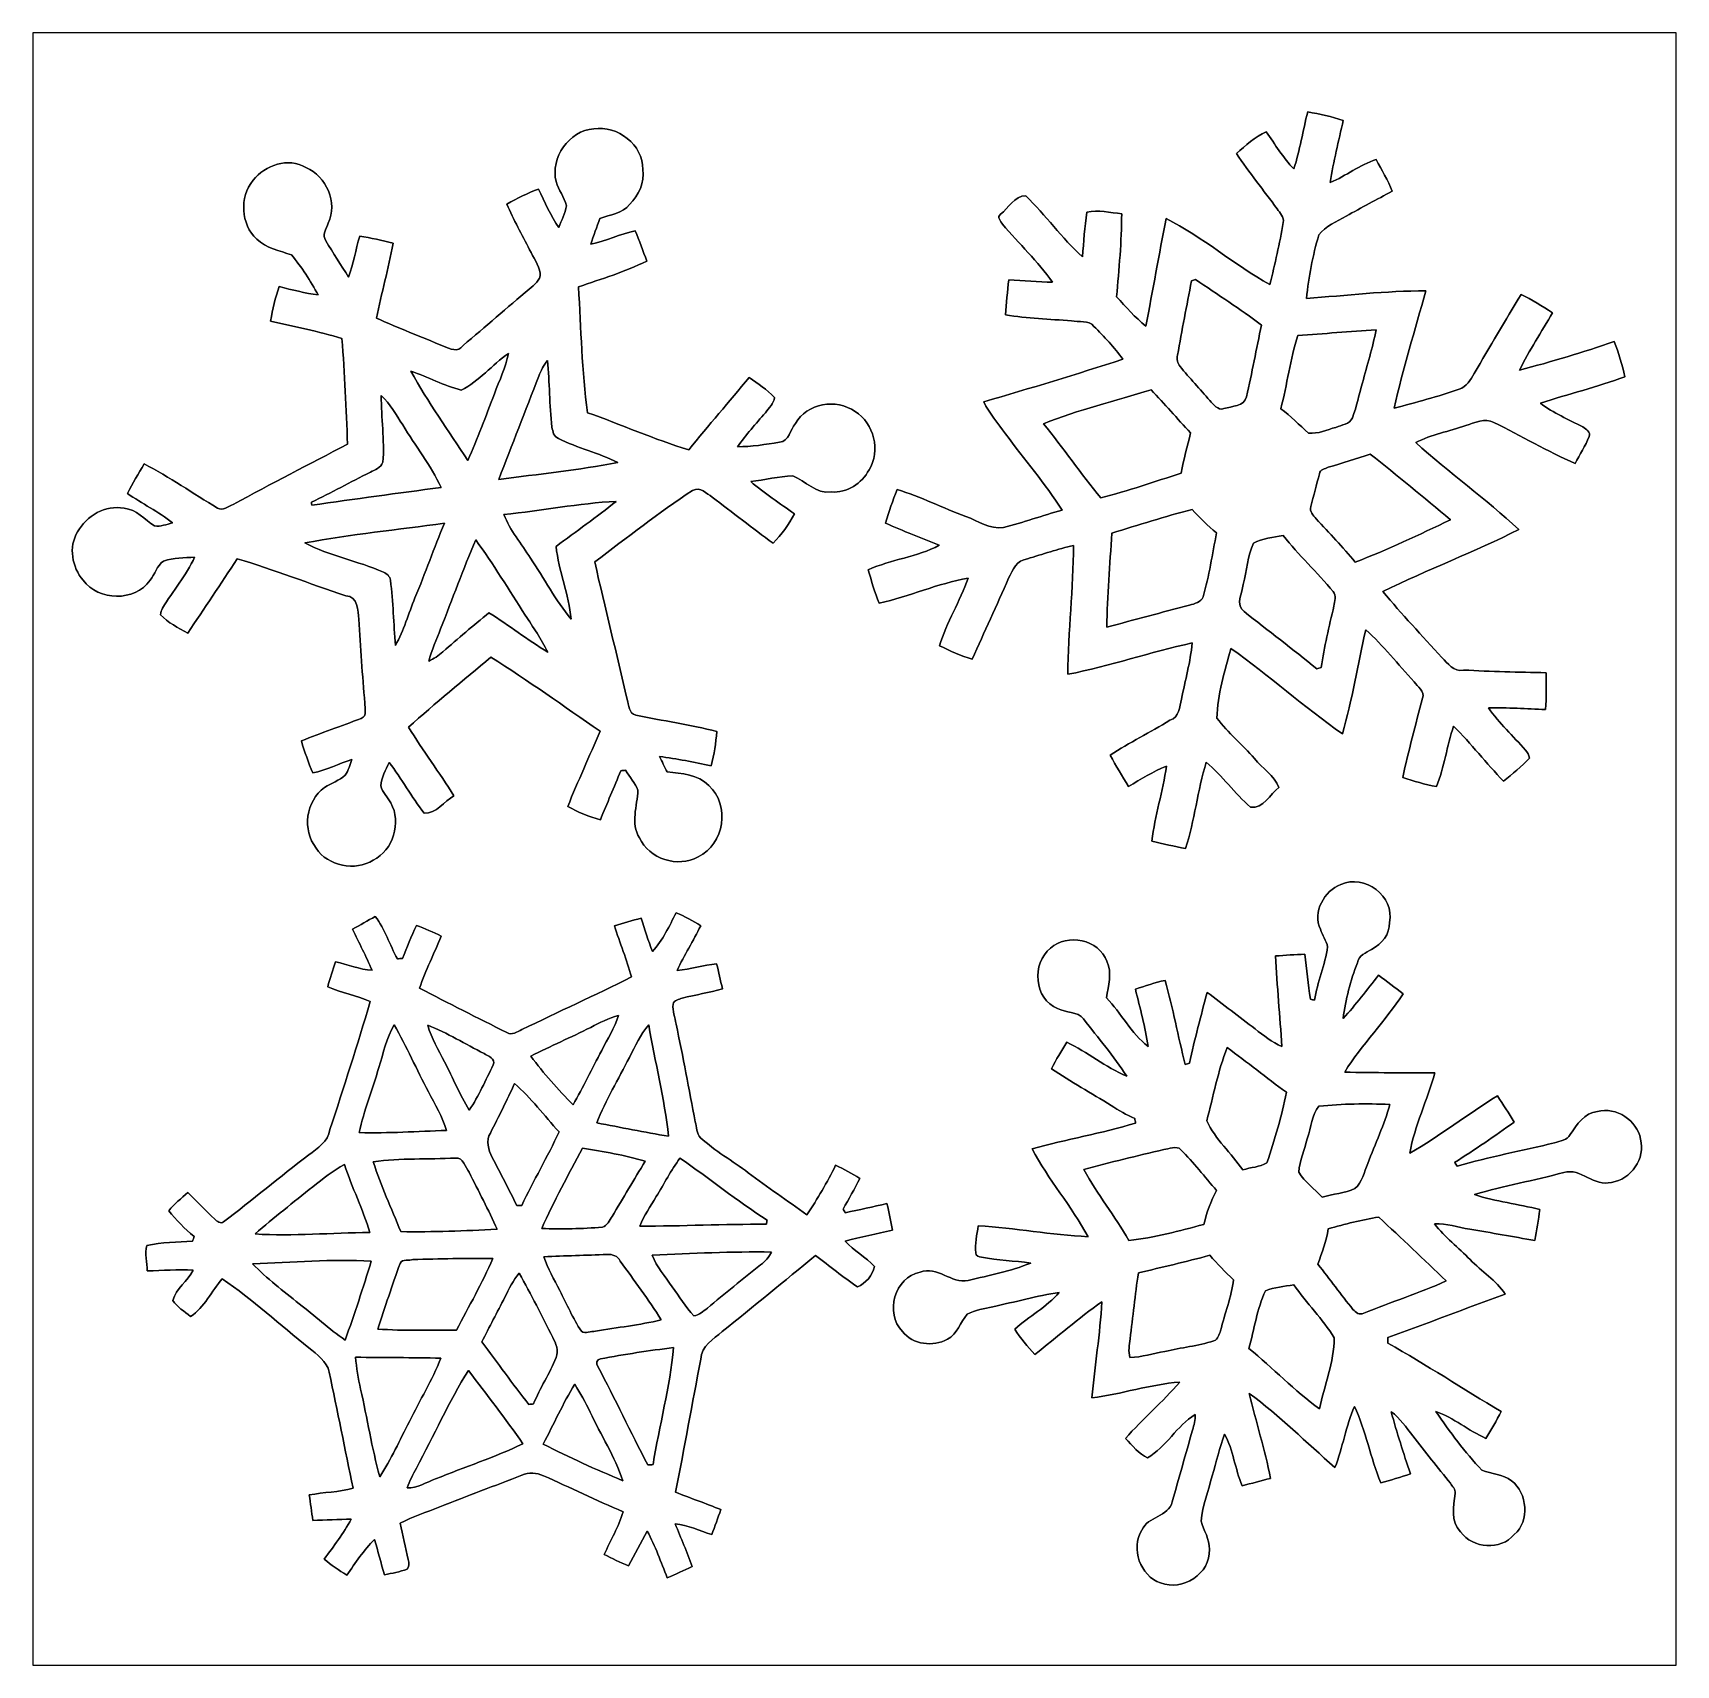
# Model space of a CAD drawing. Header units: centimetres. Extents: x -16.8 to 16.8, y -16.7 to 16.7.
import ezdxf

# ---------------------------------------------------------------- set-up
doc = ezdxf.new("R2010")
doc.units = ezdxf.units.CM
doc.header["$MEASUREMENT"] = 0
doc.layers.add('Layer 1', color=7, linetype='Continuous')

msp = doc.modelspace()

# ---------------------------------------------------------------- linework, layer by layer
at = {"layer": 'Layer 1', "color": 7}
for points, knots in [([(-16.77458, 16.66875), (-16.77458, 16.66875), (16.77458, 16.66875), (16.77458, 16.66875), (16.77458, 16.66875), (16.77458, 16.66875), (16.77458, -16.66875), (16.77458, -16.66875), (16.77458, -16.66875), (16.77458, -16.66875), (-16.77458, -16.66875), (-16.77458, -16.66875), (-16.77458, -16.66875), (-16.77458, -16.66875), (-16.77458, 16.66875), (-16.77458, 16.66875), (-16.77458, 16.66875), (-16.77458, 16.66875), (-16.77458, 16.66875), (-16.77458, 16.66875)], [0, 0, 0, 0, 0.16666667, 0.16666667, 0.16666667, 0.16666667, 0.33333333, 0.33333333, 0.33333333, 0.33333333, 0.5, 0.5, 0.5, 0.5, 0.66666667, 0.66666667, 0.66666667, 0.66666667, 1, 1, 1, 1]), ([(-5.32306, 14.70766), (-5.83142, 14.67309), (-6.21206, 14.1164), (-6.09212, 13.62957), (-6.09212, 13.62957), (-6.04908, 13.4553), (-5.91926, 13.31489), (-5.88222, 13.13886), (-5.88222, 13.13886), (-5.89668, 12.98152), (-5.9877, 12.83935), (-6.03356, 12.69012), (-6.03356, 12.69012), (-6.2036, 12.9353), (-6.32425, 13.21082), (-6.45195, 13.47929), (-6.45195, 13.47929), (-6.67526, 13.39674), (-6.88587, 13.28455), (-7.09471, 13.17202), (-7.09471, 13.17202), (-6.96524, 12.84922), (-6.78815, 12.54866), (-6.63258, 12.23857), (-6.63258, 12.23857), (-6.55532, 12.08158), (-6.44913, 11.93412), (-6.41421, 11.75985), (-6.41421, 11.75985), (-6.40362, 11.61344), (-6.54544, 11.52419), (-6.63928, 11.4367), (-6.63928, 11.4367), (-7.09471, 11.05782), (-7.53498, 10.66059), (-7.99289, 10.28524), (-7.99289, 10.28524), (-8.0966, 10.12543), (-8.2617, 10.21927), (-8.39188, 10.26866), (-8.39188, 10.26866), (-8.84696, 10.46339), (-9.31122, 10.63696), (-9.76171, 10.84298), (-9.76171, 10.84298), (-9.65764, 11.35451), (-9.51018, 11.85651), (-9.42199, 12.37086), (-9.42199, 12.37086), (-9.64741, 12.42695), (-9.87284, 12.48445), (-10.1025, 12.51902), (-10.1025, 12.51902), (-10.18152, 12.23998), (-10.23056, 11.95282), (-10.32863, 11.67941), (-10.32863, 11.67941), (-10.48632, 11.9253), (-10.64401, 12.17154), (-10.79359, 12.42236), (-10.79359, 12.42236), (-10.8779, 12.53878), (-10.77842, 12.66754), (-10.74491, 12.7829), (-10.74491, 12.7829), (-10.54735, 13.20165), (-10.78406, 13.73646), (-11.19858, 13.91955), (-11.19858, 13.91955), (-11.55947, 14.13192), (-12.03537, 13.97), (-12.27773, 13.65673), (-12.27773, 13.65673), (-12.56206, 13.31701), (-12.52714, 12.7575), (-12.20541, 12.45376), (-12.20541, 12.45376), (-12.00609, 12.27067), (-11.73974, 12.2174), (-11.49385, 12.13344), (-11.49385, 12.13344), (-11.28571, 11.88014), (-11.10686, 11.60251), (-10.94987, 11.31499), (-10.94987, 11.31499), (-11.21833, 11.35345), (-11.48186, 11.41942), (-11.74468, 11.48609), (-11.74468, 11.48609), (-11.83464, 11.26067), (-11.87556, 11.02042), (-11.92354, 10.78371), (-11.92354, 10.78371), (-11.436, 10.66941), (-10.94317, 10.57204), (-10.46409, 10.42458), (-10.46409, 10.42458), (-10.4073, 9.70809), (-10.37978, 8.98948), (-10.34979, 8.27158), (-10.34979, 8.27158), (-11.12555, 7.85636), (-11.91154, 7.46054), (-12.68377, 7.03827), (-12.68377, 7.03827), (-12.78184, 6.99946), (-12.89473, 6.89857), (-13.00445, 6.96383), (-13.00445, 6.96383), (-13.50539, 7.26122), (-13.98588, 7.59425), (-14.50164, 7.86694), (-14.50164, 7.86694), (-14.61488, 7.66445), (-14.74011, 7.46901), (-14.84489, 7.26193), (-14.84489, 7.26193), (-14.54468, 7.05203), (-14.20954, 6.89292), (-13.9252, 6.6608), (-13.9252, 6.6608), (-14.04444, 6.6354), (-14.16756, 6.5726), (-14.28856, 6.60012), (-14.28856, 6.60012), (-14.49599, 6.71865), (-14.65474, 6.94478), (-14.91086, 6.95819), (-14.91086, 6.95819), (-15.29715, 7.03545), (-15.67568, 6.80508), (-15.86195, 6.477), (-15.86195, 6.477), (-16.05174, 6.17079), (-15.97625, 5.75416), (-15.748, 5.48816), (-15.748, 5.48816), (-15.43085, 5.05954), (-14.69637, 5.04684), (-14.38275, 5.48781), (-14.38275, 5.48781), (-14.28221, 5.60987), (-14.2427, 5.79226), (-14.10441, 5.88116), (-14.10441, 5.88116), (-13.90191, 5.94677), (-13.68319, 5.94607), (-13.47188, 5.95948), (-13.47188, 5.95948), (-13.64051, 5.58341), (-13.91849, 5.27226), (-14.12558, 4.91878), (-14.12558, 4.91878), (-14.1478, 4.87751), (-14.16226, 4.832), (-14.1672, 4.78543), (-14.1672, 4.78543), (-14.01551, 4.61786), (-13.80455, 4.52014), (-13.61334, 4.40584), (-13.61334, 4.40584), (-13.27714, 4.91243), (-12.93777, 5.41726), (-12.60334, 5.9249), (-12.60334, 5.9249), (-11.85263, 5.71147), (-11.12873, 5.41373), (-10.38648, 5.17349), (-10.38648, 5.17349), (-10.13319, 5.16114), (-10.13742, 4.86904), (-10.11802, 4.69124), (-10.11802, 4.69124), (-10.08027, 4.12044), (-10.04852, 3.54894), (-9.99772, 2.97921), (-9.99772, 2.97921), (-9.99949, 2.8896), (-9.94304, 2.70792), (-10.07357, 2.66806), (-10.07357, 2.66806), (-10.47644, 2.50578), (-10.89096, 2.37419), (-11.29136, 2.20592), (-11.29136, 2.20592), (-11.22645, 1.98402), (-11.14813, 1.76601), (-11.05853, 1.55293), (-11.05853, 1.55293), (-10.78195, 1.61219), (-10.52865, 1.74237), (-10.26089, 1.82809), (-10.26089, 1.82809), (-10.293, 1.71662), (-10.33321, 1.6062), (-10.39777, 1.50883), (-10.39777, 1.50883), (-10.51701, 1.39277), (-10.68458, 1.34938), (-10.81899, 1.25589), (-10.81899, 1.25589), (-11.19964, 0.98108), (-11.2843, 0.38453), (-10.98973, 0.01729), (-10.98973, 0.01729), (-10.74914, -0.3556), (-10.19563, -0.45649), (-9.82486, -0.22966), (-9.82486, -0.22966), (-9.41917, -0.02152), (-9.24278, 0.54222), (-9.46714, 0.94051), (-9.46714, 0.94051), (-9.52818, 1.06045), (-9.64001, 1.15641), (-9.67246, 1.2887), (-9.67246, 1.2887), (-9.66188, 1.46121), (-9.5631, 1.61255), (-9.50031, 1.76883), (-9.50031, 1.76883), (-9.24595, 1.4351), (-9.04558, 1.06292), (-8.78452, 0.73378), (-8.78452, 0.73378), (-8.53793, 0.71508), (-8.376, 0.97508), (-8.17809, 1.08656), (-8.17809, 1.08656), (-8.47654, 1.56069), (-8.80886, 2.01224), (-9.10625, 2.48708), (-9.10625, 2.48708), (-8.55768, 2.97886), (-7.98724, 3.44523), (-7.42174, 3.91724), (-7.42174, 3.91724), (-6.66468, 3.43747), (-5.93584, 2.9143), (-5.19501, 2.40983), (-5.19501, 2.40983), (-5.40914, 1.89371), (-5.64656, 1.38712), (-5.85364, 0.86819), (-5.85364, 0.86819), (-5.64409, 0.7493), (-5.41867, 0.66252), (-5.18724, 0.5969), (-5.18724, 0.5969), (-5.05284, 0.93274), (-4.90679, 1.264), (-4.77167, 1.59985), (-4.77167, 1.59985), (-4.74698, 1.60161), (-4.69759, 1.60514), (-4.67289, 1.6069), (-4.67289, 1.6069), (-4.58682, 1.4732), (-4.48098, 1.34832), (-4.42136, 1.19944), (-4.42136, 1.19944), (-4.43618, 0.87912), (-4.57588, 0.52564), (-4.39032, 0.22966), (-4.39032, 0.22966), (-4.18818, -0.20708), (-3.61103, -0.38841), (-3.19088, -0.15981), (-3.19088, -0.15981), (-2.65465, 0.09384), (-2.53647, 0.90241), (-2.97286, 1.29646), (-2.97286, 1.29646), (-3.1944, 1.52682), (-3.52743, 1.54305), (-3.82376, 1.57339), (-3.82376, 1.57339), (-3.87703, 1.67922), (-3.92994, 1.78364), (-3.9818, 1.88913), (-3.9818, 1.88913), (-3.62726, 1.84609), (-3.27801, 1.77024), (-2.9277, 1.70074), (-2.9277, 1.70074), (-2.86209, 1.92934), (-2.83281, 2.16676), (-2.80988, 2.40277), (-2.80988, 2.40277), (-3.3588, 2.53153), (-3.91513, 2.62361), (-4.46758, 2.73438), (-4.46758, 2.73438), (-4.60975, 2.75943), (-4.6041, 2.94993), (-4.64291, 3.05012), (-4.64291, 3.05012), (-4.85458, 3.99027), (-5.09164, 4.92407), (-5.30401, 5.86387), (-5.30401, 5.86387), (-4.64185, 6.356), (-3.99627, 6.87352), (-3.30482, 7.32508), (-3.30482, 7.32508), (-3.14713, 7.40339), (-3.02436, 7.26017), (-2.90513, 7.18608), (-2.90513, 7.18608), (-2.49096, 6.87211), (-2.07998, 6.55391), (-1.66229, 6.24487), (-1.66229, 6.24487), (-1.48625, 6.4195), (-1.34585, 6.62728), (-1.22661, 6.84424), (-1.22661, 6.84424), (-1.52682, 7.06049), (-1.83409, 7.26687), (-2.11914, 7.50358), (-2.11914, 7.50358), (-1.83127, 7.53533), (-1.54693, 7.61189), (-1.2573, 7.62), (-1.2573, 7.62), (-0.9966, 7.51417), (-0.78634, 7.24923), (-0.4766, 7.29156), (-0.4766, 7.29156), (-0.15628, 7.26969), (0.15346, 7.46266), (0.29774, 7.74488), (0.29774, 7.74488), (0.53728, 8.13082), (0.39793, 8.69915), (0.01058, 8.93516), (0.01058, 8.93516), (-0.36477, 9.20644), (-0.97649, 9.10625), (-1.20403, 8.68856), (-1.20403, 8.68856), (-1.31833, 8.57003), (-1.33174, 8.31815), (-1.53211, 8.3058), (-1.53211, 8.3058), (-1.8161, 8.26276), (-2.10185, 8.21478), (-2.39007, 8.21549), (-2.39007, 8.21549), (-2.21439, 8.45891), (-2.01613, 8.68468), (-1.81928, 8.91117), (-1.81928, 8.91117), (-1.75013, 9.00712), (-1.64324, 9.09426), (-1.63583, 9.22091), (-1.63583, 9.22091), (-1.78188, 9.38565), (-1.97556, 9.50031), (-2.15089, 9.63048), (-2.15089, 9.63048), (-2.55976, 9.13624), (-2.97886, 8.65011), (-3.38455, 8.1534), (-3.38455, 8.1534), (-4.08869, 8.3633), (-4.76003, 8.66846), (-5.45324, 8.91081), (-5.45324, 8.91081), (-5.56578, 9.76242), (-5.58553, 10.62426), (-5.63527, 11.48115), (-5.63527, 11.48115), (-5.16678, 11.6459), (-4.68559, 11.78278), (-4.2418, 12.00891), (-4.2418, 12.00891), (-4.31729, 12.21564), (-4.39526, 12.42131), (-4.47463, 12.62662), (-4.47463, 12.62662), (-4.78261, 12.55395), (-5.07294, 12.42377), (-5.38057, 12.3504), (-5.38057, 12.3504), (-5.32836, 12.52996), (-5.26133, 12.70494), (-5.19642, 12.88027), (-5.19642, 12.88027), (-4.98687, 12.95118), (-4.73992, 12.98152), (-4.59105, 13.1639), (-4.59105, 13.1639), (-4.40866, 13.35264), (-4.27884, 13.61158), (-4.32364, 13.8811), (-4.32364, 13.8811), (-4.31165, 14.38522), (-4.84188, 14.78245), (-5.32306, 14.70766), (-5.32306, 14.70766), (-5.32306, 14.70766), (-5.32306, 14.70766), (-5.32306, 14.70766)], [0, 0, 0, 0, 0.00980392, 0.00980392, 0.00980392, 0.00980392, 0.01960784, 0.01960784, 0.01960784, 0.01960784, 0.02941176, 0.02941176, 0.02941176, 0.02941176, 0.03921569, 0.03921569, 0.03921569, 0.03921569, 0.04901961, 0.04901961, 0.04901961, 0.04901961, 0.05882353, 0.05882353, 0.05882353, 0.05882353, 0.06862745, 0.06862745, 0.06862745, 0.06862745, 0.07843137, 0.07843137, 0.07843137, 0.07843137, 0.08823529, 0.08823529, 0.08823529, 0.08823529, 0.09803922, 0.09803922, 0.09803922, 0.09803922, 0.10784314, 0.10784314, 0.10784314, 0.10784314, 0.11764706, 0.11764706, 0.11764706, 0.11764706, 0.12745098, 0.12745098, 0.12745098, 0.12745098, 0.1372549, 0.1372549, 0.1372549, 0.1372549, 0.14705882, 0.14705882, 0.14705882, 0.14705882, 0.15686275, 0.15686275, 0.15686275, 0.15686275, 0.16666667, 0.16666667, 0.16666667, 0.16666667, 0.17647059, 0.17647059, 0.17647059, 0.17647059, 0.18627451, 0.18627451, 0.18627451, 0.18627451, 0.19607843, 0.19607843, 0.19607843, 0.19607843, 0.20588235, 0.20588235, 0.20588235, 0.20588235, 0.21568627, 0.21568627, 0.21568627, 0.21568627, 0.2254902, 0.2254902, 0.2254902, 0.2254902, 0.23529412, 0.23529412, 0.23529412, 0.23529412, 0.24509804, 0.24509804, 0.24509804, 0.24509804, 0.25490196, 0.25490196, 0.25490196, 0.25490196, 0.26470588, 0.26470588, 0.26470588, 0.26470588, 0.2745098, 0.2745098, 0.2745098, 0.2745098, 0.28431373, 0.28431373, 0.28431373, 0.28431373, 0.29411765, 0.29411765, 0.29411765, 0.29411765, 0.30392157, 0.30392157, 0.30392157, 0.30392157, 0.31372549, 0.31372549, 0.31372549, 0.31372549, 0.32352941, 0.32352941, 0.32352941, 0.32352941, 0.33333333, 0.33333333, 0.33333333, 0.33333333, 0.34313725, 0.34313725, 0.34313725, 0.34313725, 0.35294118, 0.35294118, 0.35294118, 0.35294118, 0.3627451, 0.3627451, 0.3627451, 0.3627451, 0.37254902, 0.37254902, 0.37254902, 0.37254902, 0.38235294, 0.38235294, 0.38235294, 0.38235294, 0.39215686, 0.39215686, 0.39215686, 0.39215686, 0.40196078, 0.40196078, 0.40196078, 0.40196078, 0.41176471, 0.41176471, 0.41176471, 0.41176471, 0.42156863, 0.42156863, 0.42156863, 0.42156863, 0.43137255, 0.43137255, 0.43137255, 0.43137255, 0.44117647, 0.44117647, 0.44117647, 0.44117647, 0.45098039, 0.45098039, 0.45098039, 0.45098039, 0.46078431, 0.46078431, 0.46078431, 0.46078431, 0.47058824, 0.47058824, 0.47058824, 0.47058824, 0.48039216, 0.48039216, 0.48039216, 0.48039216, 0.49019608, 0.49019608, 0.49019608, 0.49019608, 0.5, 0.5, 0.5, 0.5, 0.50980392, 0.50980392, 0.50980392, 0.50980392, 0.51960784, 0.51960784, 0.51960784, 0.51960784, 0.52941176, 0.52941176, 0.52941176, 0.52941176, 0.53921569, 0.53921569, 0.53921569, 0.53921569, 0.54901961, 0.54901961, 0.54901961, 0.54901961, 0.55882353, 0.55882353, 0.55882353, 0.55882353, 0.56862745, 0.56862745, 0.56862745, 0.56862745, 0.57843137, 0.57843137, 0.57843137, 0.57843137, 0.58823529, 0.58823529, 0.58823529, 0.58823529, 0.59803922, 0.59803922, 0.59803922, 0.59803922, 0.60784314, 0.60784314, 0.60784314, 0.60784314, 0.61764706, 0.61764706, 0.61764706, 0.61764706, 0.62745098, 0.62745098, 0.62745098, 0.62745098, 0.6372549, 0.6372549, 0.6372549, 0.6372549, 0.64705882, 0.64705882, 0.64705882, 0.64705882, 0.65686275, 0.65686275, 0.65686275, 0.65686275, 0.66666667, 0.66666667, 0.66666667, 0.66666667, 0.67647059, 0.67647059, 0.67647059, 0.67647059, 0.68627451, 0.68627451, 0.68627451, 0.68627451, 0.69607843, 0.69607843, 0.69607843, 0.69607843, 0.70588235, 0.70588235, 0.70588235, 0.70588235, 0.71568627, 0.71568627, 0.71568627, 0.71568627, 0.7254902, 0.7254902, 0.7254902, 0.7254902, 0.73529412, 0.73529412, 0.73529412, 0.73529412, 0.74509804, 0.74509804, 0.74509804, 0.74509804, 0.75490196, 0.75490196, 0.75490196, 0.75490196, 0.76470588, 0.76470588, 0.76470588, 0.76470588, 0.7745098, 0.7745098, 0.7745098, 0.7745098, 0.78431373, 0.78431373, 0.78431373, 0.78431373, 0.79411765, 0.79411765, 0.79411765, 0.79411765, 0.80392157, 0.80392157, 0.80392157, 0.80392157, 0.81372549, 0.81372549, 0.81372549, 0.81372549, 0.82352941, 0.82352941, 0.82352941, 0.82352941, 0.83333333, 0.83333333, 0.83333333, 0.83333333, 0.84313725, 0.84313725, 0.84313725, 0.84313725, 0.85294118, 0.85294118, 0.85294118, 0.85294118, 0.8627451, 0.8627451, 0.8627451, 0.8627451, 0.87254902, 0.87254902, 0.87254902, 0.87254902, 0.88235294, 0.88235294, 0.88235294, 0.88235294, 0.89215686, 0.89215686, 0.89215686, 0.89215686, 0.90196078, 0.90196078, 0.90196078, 0.90196078, 0.91176471, 0.91176471, 0.91176471, 0.91176471, 0.92156863, 0.92156863, 0.92156863, 0.92156863, 0.93137255, 0.93137255, 0.93137255, 0.93137255, 0.94117647, 0.94117647, 0.94117647, 0.94117647, 0.95098039, 0.95098039, 0.95098039, 0.95098039, 0.96078431, 0.96078431, 0.96078431, 0.96078431, 0.97058824, 0.97058824, 0.97058824, 0.97058824, 0.98039216, 0.98039216, 0.98039216, 0.98039216, 1, 1, 1, 1]), ([(9.25371, 15.05656), (9.15352, 14.66885), (9.09214, 14.27162), (8.97114, 13.88921), (8.97114, 13.88921), (8.74712, 14.11429), (8.58732, 14.39192), (8.40387, 14.64874), (8.40387, 14.64874), (8.17457, 14.54044), (7.98618, 14.36687), (7.79568, 14.20354), (7.79568, 14.20354), (8.06168, 13.81831), (8.35025, 13.4493), (8.63071, 13.07394), (8.63071, 13.07394), (8.68151, 12.99175), (8.77711, 12.90355), (8.75453, 12.79454), (8.75453, 12.79454), (8.67904, 12.36945), (8.58202, 11.94788), (8.48184, 11.52807), (8.48184, 11.52807), (7.74735, 11.93094), (7.11376, 12.5028), (6.36058, 12.87427), (6.36058, 12.87427), (6.21982, 12.14332), (6.08824, 11.41024), (5.94819, 10.67858), (5.94819, 10.67858), (5.72735, 10.85533), (5.5432, 11.07158), (5.35234, 11.27831), (5.35234, 11.27831), (5.40032, 11.8424), (5.45324, 12.40684), (5.45465, 12.9734), (5.45465, 12.9734), (5.22041, 12.99669), (4.97734, 13.05877), (4.74557, 13.00339), (4.74557, 13.00339), (4.69582, 12.70388), (4.68242, 12.39873), (4.6542, 12.09675), (4.6542, 12.09675), (4.23122, 12.4774), (3.90208, 12.94765), (3.49462, 13.34276), (3.49462, 13.34276), (3.26954, 13.33888), (3.14078, 13.09017), (2.97991, 12.96352), (2.97991, 12.96352), (2.90407, 12.90779), (2.98415, 12.81642), (3.02154, 12.76032), (3.02154, 12.76032), (3.36056, 12.3631), (3.74227, 12.00079), (4.04566, 11.57393), (4.04566, 11.57393), (3.7465, 11.58487), (3.44805, 11.61203), (3.1496, 11.62614), (3.1496, 11.62614), (3.11785, 11.38731), (3.1048, 11.14637), (3.08398, 10.90648), (3.08398, 10.90648), (3.52954, 10.83945), (3.98039, 10.81722), (4.42948, 10.7883), (4.42948, 10.7883), (4.57694, 10.75126), (4.77908, 10.81299), (4.88809, 10.6747), (4.88809, 10.6747), (5.09517, 10.46198), (5.30648, 10.24925), (5.47582, 10.00407), (5.47582, 10.00407), (4.53672, 9.69398), (3.58846, 9.41105), (2.63913, 9.13412), (2.63913, 9.13412), (2.75026, 8.89353), (2.92947, 8.69315), (3.08257, 8.47937), (3.08257, 8.47937), (3.46745, 7.95972), (3.88726, 7.46442), (4.23968, 6.9215), (4.23968, 6.9215), (3.83787, 6.81002), (3.44452, 6.67032), (3.0413, 6.56449), (3.0413, 6.56449), (2.76119, 6.5278), (2.52518, 6.70207), (2.2733, 6.78991), (2.2733, 6.78991), (1.80128, 6.96348), (1.35149, 7.19667), (0.86854, 7.33954), (0.86854, 7.33954), (0.78423, 7.11341), (0.69532, 6.88869), (0.63465, 6.6548), (0.63465, 6.6548), (0.99448, 6.49076), (1.36807, 6.35882), (1.73143, 6.20324), (1.73143, 6.20324), (1.27564, 5.96159), (0.74859, 5.91503), (0.28081, 5.70265), (0.28081, 5.70265), (0.34608, 5.47158), (0.41522, 5.24087), (0.50341, 5.01756), (0.50341, 5.01756), (1.1176, 5.16043), (1.69968, 5.42114), (2.32198, 5.53085), (2.32198, 5.53085), (2.15018, 5.0606), (1.88454, 4.6288), (1.73214, 4.15114), (1.73214, 4.15114), (1.95121, 4.04777), (2.16923, 3.93947), (2.40524, 3.87914), (2.40524, 3.87914), (2.64936, 4.43089), (2.90477, 4.97734), (3.14713, 5.52979), (3.14713, 5.52979), (3.22439, 5.70054), (3.31364, 5.90233), (3.52919, 5.92526), (3.52919, 5.92526), (3.84104, 6.02439), (4.15396, 6.12175), (4.47146, 6.20183), (4.47146, 6.20183), (4.46581, 5.32412), (4.36386, 4.44747), (4.3561, 3.5687), (4.3561, 3.5687), (5.21406, 3.73274), (6.04097, 4.02519), (6.89504, 4.20793), (6.89504, 4.20793), (6.85729, 3.82023), (6.75217, 3.44346), (6.67632, 3.06246), (6.67632, 3.06246), (6.63469, 2.90548), (6.63116, 2.68781), (6.43925, 2.62855), (6.43925, 2.62855), (6.03709, 2.38407), (5.61234, 2.17664), (5.22076, 1.91417), (5.22076, 1.91417), (5.33929, 1.69827), (5.46806, 1.48872), (5.59435, 1.2767), (5.59435, 1.2767), (5.84447, 1.42981), (6.09812, 1.57903), (6.36834, 1.69439), (6.36834, 1.69439), (6.29744, 1.17828), (6.13304, 0.68016), (6.07166, 0.16228), (6.07166, 0.16228), (6.30026, 0.10619), (6.52956, 0.05292), (6.76028, 0.00706), (6.76028, 0.00706), (6.94161, 0.58491), (7.00476, 1.19274), (7.18079, 1.77271), (7.18079, 1.77271), (7.50887, 1.49296), (7.76076, 1.1363), (8.08637, 0.85302), (8.08637, 0.85302), (8.3506, 0.80716), (8.48219, 1.12677), (8.66599, 1.25659), (8.66599, 1.25659), (8.57356, 1.5053), (8.32556, 1.64959), (8.16398, 1.84891), (8.16398, 1.84891), (7.91845, 2.13184), (7.62564, 2.37278), (7.39916, 2.67123), (7.39916, 2.67123), (7.40622, 3.1563), (7.55897, 3.63149), (7.68526, 4.09751), (7.68526, 4.09751), (8.46349, 3.54189), (9.17681, 2.89983), (9.96174, 2.35373), (9.96174, 2.35373), (10.16423, 3.04976), (10.27007, 3.77084), (10.43869, 4.47604), (10.43869, 4.47604), (10.8017, 4.15678), (11.09345, 3.76661), (11.42577, 3.41665), (11.42577, 3.41665), (11.49421, 3.31435), (11.64837, 3.22016), (11.59863, 3.07763), (11.59863, 3.07763), (11.45364, 2.54035), (11.31182, 2.00166), (11.19187, 1.45803), (11.19187, 1.45803), (11.41836, 1.38712), (11.64731, 1.32151), (11.87979, 1.27317), (11.87979, 1.27317), (12.04524, 1.6704), (12.0904, 2.10432), (12.23116, 2.51001), (12.23116, 2.51001), (12.59064, 2.153), (12.89897, 1.74872), (13.25069, 1.38465), (13.25069, 1.38465), (13.43201, 1.5367), (13.62569, 1.67852), (13.78021, 1.85843), (13.78021, 1.85843), (13.77103, 1.92017), (13.73717, 1.97344), (13.69766, 2.0193), (13.69766, 2.0193), (13.44648, 2.30681), (13.16284, 2.56752), (12.94377, 2.88149), (12.94377, 2.88149), (13.33218, 2.88854), (13.72023, 2.86526), (14.10864, 2.84692), (14.10864, 2.84692), (14.13051, 3.09774), (14.12028, 3.35033), (14.11958, 3.60116), (14.11958, 3.60116), (13.55725, 3.60821), (12.99492, 3.62479), (12.43365, 3.65478), (12.43365, 3.65478), (12.23045, 3.60962), (12.11333, 3.79271), (11.99021, 3.91089), (11.99021, 3.91089), (11.58487, 4.35504), (11.17529, 4.79637), (10.78794, 5.25674), (10.78794, 5.25674), (11.69846, 5.71112), (12.65767, 6.06425), (13.5636, 6.52639), (13.5636, 6.52639), (12.88874, 7.14939), (12.14049, 7.68738), (11.45716, 8.30086), (11.45716, 8.30086), (11.77819, 8.46843), (12.14191, 8.5277), (12.48022, 8.65082), (12.48022, 8.65082), (12.66119, 8.69985), (12.86792, 8.81309), (13.05384, 8.7122), (13.05384, 8.7122), (13.60981, 8.43739), (14.14745, 8.12412), (14.71401, 7.87012), (14.71401, 7.87012), (14.80644, 8.05533), (14.92109, 8.2296), (14.9987, 8.42186), (14.9987, 8.42186), (15.03821, 8.51817), (14.93555, 8.57673), (14.86782, 8.62012), (14.86782, 8.62012), (14.57854, 8.77887), (14.26351, 8.89706), (14.00457, 9.10625), (14.00457, 9.10625), (14.57889, 9.28829), (15.16274, 9.43963), (15.73001, 9.64424), (15.73001, 9.64424), (15.66933, 9.8873), (15.60442, 10.13037), (15.50846, 10.36249), (15.50846, 10.36249), (14.87276, 10.14448), (14.22788, 9.95116), (13.57842, 9.77935), (13.57842, 9.77935), (13.77315, 10.18681), (14.02962, 10.56076), (14.25081, 10.95375), (14.25081, 10.95375), (14.03985, 11.08216), (13.83453, 11.22116), (13.61122, 11.32699), (13.61122, 11.32699), (13.28737, 10.79218), (12.96741, 10.2549), (12.65379, 9.71409), (12.65379, 9.71409), (12.57653, 9.5885), (12.49821, 9.43927), (12.34828, 9.39059), (12.34828, 9.39059), (11.90942, 9.24384), (11.46351, 9.11719), (11.01549, 9.00254), (11.01549, 9.00254), (11.20105, 9.80793), (11.44058, 10.60132), (11.6653, 11.39684), (11.6653, 11.39684), (10.85109, 11.40354), (10.04006, 11.30018), (9.22867, 11.2462), (9.22867, 11.2462), (9.26994, 11.684), (9.35708, 12.11862), (9.47843, 12.54054), (9.47843, 12.54054), (9.61813, 12.72505), (9.84532, 12.81254), (10.04041, 12.92542), (10.04041, 12.92542), (10.34944, 13.10146), (10.66377, 13.26797), (10.97809, 13.43448), (10.97809, 13.43448), (10.89131, 13.66061), (10.76078, 13.86593), (10.6493, 14.08007), (10.6493, 14.08007), (10.31381, 13.97564), (10.03794, 13.74528), (9.71444, 13.61369), (9.71444, 13.61369), (9.77794, 14.04091), (9.88342, 14.46001), (9.97761, 14.88087), (9.97761, 14.88087), (9.7409, 14.95707), (9.49713, 15.00858), (9.25371, 15.05656), (9.25371, 15.05656), (9.25371, 15.05656), (9.25371, 15.05656), (9.25371, 15.05656)], [0, 0, 0, 0, 0.01052632, 0.01052632, 0.01052632, 0.01052632, 0.02105263, 0.02105263, 0.02105263, 0.02105263, 0.03157895, 0.03157895, 0.03157895, 0.03157895, 0.04210526, 0.04210526, 0.04210526, 0.04210526, 0.05263158, 0.05263158, 0.05263158, 0.05263158, 0.06315789, 0.06315789, 0.06315789, 0.06315789, 0.07368421, 0.07368421, 0.07368421, 0.07368421, 0.08421053, 0.08421053, 0.08421053, 0.08421053, 0.09473684, 0.09473684, 0.09473684, 0.09473684, 0.10526316, 0.10526316, 0.10526316, 0.10526316, 0.11578947, 0.11578947, 0.11578947, 0.11578947, 0.12631579, 0.12631579, 0.12631579, 0.12631579, 0.13684211, 0.13684211, 0.13684211, 0.13684211, 0.14736842, 0.14736842, 0.14736842, 0.14736842, 0.15789474, 0.15789474, 0.15789474, 0.15789474, 0.16842105, 0.16842105, 0.16842105, 0.16842105, 0.17894737, 0.17894737, 0.17894737, 0.17894737, 0.18947368, 0.18947368, 0.18947368, 0.18947368, 0.2, 0.2, 0.2, 0.2, 0.21052632, 0.21052632, 0.21052632, 0.21052632, 0.22105263, 0.22105263, 0.22105263, 0.22105263, 0.23157895, 0.23157895, 0.23157895, 0.23157895, 0.24210526, 0.24210526, 0.24210526, 0.24210526, 0.25263158, 0.25263158, 0.25263158, 0.25263158, 0.26315789, 0.26315789, 0.26315789, 0.26315789, 0.27368421, 0.27368421, 0.27368421, 0.27368421, 0.28421053, 0.28421053, 0.28421053, 0.28421053, 0.29473684, 0.29473684, 0.29473684, 0.29473684, 0.30526316, 0.30526316, 0.30526316, 0.30526316, 0.31578947, 0.31578947, 0.31578947, 0.31578947, 0.32631579, 0.32631579, 0.32631579, 0.32631579, 0.33684211, 0.33684211, 0.33684211, 0.33684211, 0.34736842, 0.34736842, 0.34736842, 0.34736842, 0.35789474, 0.35789474, 0.35789474, 0.35789474, 0.36842105, 0.36842105, 0.36842105, 0.36842105, 0.37894737, 0.37894737, 0.37894737, 0.37894737, 0.38947368, 0.38947368, 0.38947368, 0.38947368, 0.4, 0.4, 0.4, 0.4, 0.41052632, 0.41052632, 0.41052632, 0.41052632, 0.42105263, 0.42105263, 0.42105263, 0.42105263, 0.43157895, 0.43157895, 0.43157895, 0.43157895, 0.44210526, 0.44210526, 0.44210526, 0.44210526, 0.45263158, 0.45263158, 0.45263158, 0.45263158, 0.46315789, 0.46315789, 0.46315789, 0.46315789, 0.47368421, 0.47368421, 0.47368421, 0.47368421, 0.48421053, 0.48421053, 0.48421053, 0.48421053, 0.49473684, 0.49473684, 0.49473684, 0.49473684, 0.50526316, 0.50526316, 0.50526316, 0.50526316, 0.51578947, 0.51578947, 0.51578947, 0.51578947, 0.52631579, 0.52631579, 0.52631579, 0.52631579, 0.53684211, 0.53684211, 0.53684211, 0.53684211, 0.54736842, 0.54736842, 0.54736842, 0.54736842, 0.55789474, 0.55789474, 0.55789474, 0.55789474, 0.56842105, 0.56842105, 0.56842105, 0.56842105, 0.57894737, 0.57894737, 0.57894737, 0.57894737, 0.58947368, 0.58947368, 0.58947368, 0.58947368, 0.6, 0.6, 0.6, 0.6, 0.61052632, 0.61052632, 0.61052632, 0.61052632, 0.62105263, 0.62105263, 0.62105263, 0.62105263, 0.63157895, 0.63157895, 0.63157895, 0.63157895, 0.64210526, 0.64210526, 0.64210526, 0.64210526, 0.65263158, 0.65263158, 0.65263158, 0.65263158, 0.66315789, 0.66315789, 0.66315789, 0.66315789, 0.67368421, 0.67368421, 0.67368421, 0.67368421, 0.68421053, 0.68421053, 0.68421053, 0.68421053, 0.69473684, 0.69473684, 0.69473684, 0.69473684, 0.70526316, 0.70526316, 0.70526316, 0.70526316, 0.71578947, 0.71578947, 0.71578947, 0.71578947, 0.72631579, 0.72631579, 0.72631579, 0.72631579, 0.73684211, 0.73684211, 0.73684211, 0.73684211, 0.74736842, 0.74736842, 0.74736842, 0.74736842, 0.75789474, 0.75789474, 0.75789474, 0.75789474, 0.76842105, 0.76842105, 0.76842105, 0.76842105, 0.77894737, 0.77894737, 0.77894737, 0.77894737, 0.78947368, 0.78947368, 0.78947368, 0.78947368, 0.8, 0.8, 0.8, 0.8, 0.81052632, 0.81052632, 0.81052632, 0.81052632, 0.82105263, 0.82105263, 0.82105263, 0.82105263, 0.83157895, 0.83157895, 0.83157895, 0.83157895, 0.84210526, 0.84210526, 0.84210526, 0.84210526, 0.85263158, 0.85263158, 0.85263158, 0.85263158, 0.86315789, 0.86315789, 0.86315789, 0.86315789, 0.87368421, 0.87368421, 0.87368421, 0.87368421, 0.88421053, 0.88421053, 0.88421053, 0.88421053, 0.89473684, 0.89473684, 0.89473684, 0.89473684, 0.90526316, 0.90526316, 0.90526316, 0.90526316, 0.91578947, 0.91578947, 0.91578947, 0.91578947, 0.92631579, 0.92631579, 0.92631579, 0.92631579, 0.93684211, 0.93684211, 0.93684211, 0.93684211, 0.94736842, 0.94736842, 0.94736842, 0.94736842, 0.95789474, 0.95789474, 0.95789474, 0.95789474, 0.96842105, 0.96842105, 0.96842105, 0.96842105, 0.97894737, 0.97894737, 0.97894737, 0.97894737, 1, 1, 1, 1]), ([(6.87952, 11.60568), (6.90033, 11.61133), (6.94231, 11.62262), (6.96348, 11.62791), (6.96348, 11.62791), (7.41715, 11.32628), (7.87118, 11.02466), (8.31074, 10.70187), (8.31074, 10.70187), (8.20385, 10.21468), (8.11459, 9.72361), (8.00594, 9.23713), (8.00594, 9.23713), (7.95831, 9.03429), (7.69726, 9.04875), (7.54309, 8.99442), (7.54309, 8.99442), (7.41468, 8.95068), (7.33002, 9.08156), (7.25487, 9.15952), (7.25487, 9.15952), (7.05309, 9.39306), (6.84071, 9.61743), (6.64563, 9.85661), (6.64563, 9.85661), (6.58918, 9.9187), (6.57825, 10.00584), (6.59553, 10.08556), (6.59553, 10.08556), (6.68232, 10.59356), (6.78709, 11.09874), (6.87952, 11.60568)], [0, 0, 0, 0, 0.11111111, 0.11111111, 0.11111111, 0.11111111, 0.22222222, 0.22222222, 0.22222222, 0.22222222, 0.33333333, 0.33333333, 0.33333333, 0.33333333, 0.44444444, 0.44444444, 0.44444444, 0.44444444, 0.55555556, 0.55555556, 0.55555556, 0.55555556, 0.66666667, 0.66666667, 0.66666667, 0.66666667, 0.77777778, 0.77777778, 0.77777778, 0.77777778, 1, 1, 1, 1]), ([(9.0484, 10.48773), (9.58144, 10.52583), (10.11414, 10.56711), (10.64789, 10.60274), (10.64789, 10.60274), (10.58122, 10.23585), (10.46198, 9.88166), (10.37202, 9.52041), (10.37202, 9.52041), (10.2997, 9.28405), (10.2556, 9.03887), (10.16459, 8.80816), (10.16459, 8.80816), (10.1152, 8.67304), (9.94022, 8.66281), (9.83015, 8.61166), (9.83015, 8.61166), (9.64882, 8.56403), (9.46079, 8.47196), (9.27171, 8.49559), (9.27171, 8.49559), (9.07732, 8.65505), (8.90799, 8.84449), (8.70373, 8.99195), (8.70373, 8.99195), (8.8332, 9.48725), (8.8967, 9.99807), (9.0484, 10.48773)], [0, 0, 0, 0, 0.125, 0.125, 0.125, 0.125, 0.25, 0.25, 0.25, 0.25, 0.375, 0.375, 0.375, 0.375, 0.5, 0.5, 0.5, 0.5, 0.625, 0.625, 0.625, 0.625, 0.75, 0.75, 0.75, 0.75, 1, 1, 1, 1]), ([(-8.02816, 9.37189), (-7.66269, 9.55111), (-7.40093, 9.89118), (-7.06508, 10.12225), (-7.06508, 10.12225), (-7.11659, 9.83227), (-7.25205, 9.56839), (-7.35118, 9.29358), (-7.35118, 9.29358), (-7.53004, 8.83955), (-7.69161, 8.37777), (-7.89658, 7.93468), (-7.89658, 7.93468), (-8.28816, 8.53969), (-8.70656, 9.12883), (-9.05933, 9.75748), (-9.05933, 9.75748), (-8.70903, 9.64706), (-8.38482, 9.45903), (-8.02816, 9.37189)], [0, 0, 0, 0, 0.16666667, 0.16666667, 0.16666667, 0.16666667, 0.33333333, 0.33333333, 0.33333333, 0.33333333, 0.5, 0.5, 0.5, 0.5, 0.66666667, 0.66666667, 0.66666667, 0.66666667, 1, 1, 1, 1]), ([(-6.44737, 9.65412), (-6.40503, 9.77124), (-6.34577, 9.88201), (-6.26569, 9.97797), (-6.26569, 9.97797), (-6.22265, 9.525), (-6.23253, 9.06815), (-6.17643, 8.61624), (-6.17643, 8.61624), (-6.15703, 8.53052), (-6.14786, 8.41657), (-6.04626, 8.38659), (-6.04626, 8.38659), (-5.65538, 8.18938), (-5.22499, 8.08672), (-4.83129, 7.89411), (-4.83129, 7.89411), (-5.63457, 7.73889), (-6.45089, 7.65492), (-7.26193, 7.54944), (-7.26193, 7.54944), (-6.98959, 8.25041), (-6.72006, 8.95315), (-6.44737, 9.65412)], [0, 0, 0, 0, 0.14285714, 0.14285714, 0.14285714, 0.14285714, 0.28571429, 0.28571429, 0.28571429, 0.28571429, 0.42857143, 0.42857143, 0.42857143, 0.42857143, 0.57142857, 0.57142857, 0.57142857, 0.57142857, 0.71428571, 0.71428571, 0.71428571, 0.71428571, 1, 1, 1, 1]), ([(-9.66153, 9.25936), (-9.48055, 9.08897), (-9.35743, 8.86848), (-9.22338, 8.66175), (-9.22338, 8.66175), (-8.96549, 8.23383), (-8.65258, 7.83837), (-8.44056, 7.38364), (-8.44056, 7.38364), (-9.32004, 7.26475), (-10.20092, 7.15257), (-11.07828, 7.01922), (-11.07828, 7.01922), (-11.0804, 7.03545), (-11.08498, 7.06755), (-11.0871, 7.08378), (-11.0871, 7.08378), (-10.67964, 7.27392), (-10.28806, 7.49617), (-9.88413, 7.69338), (-9.88413, 7.69338), (-9.79276, 7.74947), (-9.66611, 7.78545), (-9.62907, 7.89728), (-9.62907, 7.89728), (-9.58779, 8.35201), (-9.66752, 8.80463), (-9.66153, 9.25936)], [0, 0, 0, 0, 0.125, 0.125, 0.125, 0.125, 0.25, 0.25, 0.25, 0.25, 0.375, 0.375, 0.375, 0.375, 0.5, 0.5, 0.5, 0.5, 0.625, 0.625, 0.625, 0.625, 0.75, 0.75, 0.75, 0.75, 1, 1, 1, 1]), ([(3.85551, 8.6868), (4.572, 8.96691), (5.3213, 9.15), (6.05437, 9.37966), (6.05437, 9.37966), (6.3306, 9.09355), (6.58671, 8.78911), (6.86188, 8.50159), (6.86188, 8.50159), (6.80367, 8.22607), (6.71371, 7.95796), (6.67173, 7.67891), (6.67173, 7.67891), (6.1274, 7.49759), (5.58306, 7.31449), (5.02708, 7.17127), (5.02708, 7.17127), (4.61998, 7.66339), (4.26367, 8.19538), (3.85551, 8.6868)], [0, 0, 0, 0, 0.16666667, 0.16666667, 0.16666667, 0.16666667, 0.33333333, 0.33333333, 0.33333333, 0.33333333, 0.5, 0.5, 0.5, 0.5, 0.66666667, 0.66666667, 0.66666667, 0.66666667, 1, 1, 1, 1]), ([(9.66893, 7.79533), (9.95715, 7.88247), (10.24608, 7.96784), (10.53077, 8.06662), (10.53077, 8.06662), (11.08146, 7.626), (11.62897, 7.18044), (12.1666, 6.72359), (12.1666, 6.72359), (11.52701, 6.42056), (10.88743, 6.11188), (10.22491, 5.86105), (10.22491, 5.86105), (9.96527, 6.16232), (9.69716, 6.45548), (9.42446, 6.74476), (9.42446, 6.74476), (9.36696, 6.8139), (9.28829, 6.89469), (9.31545, 6.99347), (9.31545, 6.99347), (9.37119, 7.21819), (9.43681, 7.44079), (9.49149, 7.66551), (9.49149, 7.66551), (9.50771, 7.74806), (9.60296, 7.76676), (9.66893, 7.79533)], [0, 0, 0, 0, 0.125, 0.125, 0.125, 0.125, 0.25, 0.25, 0.25, 0.25, 0.375, 0.375, 0.375, 0.375, 0.5, 0.5, 0.5, 0.5, 0.625, 0.625, 0.625, 0.625, 0.75, 0.75, 0.75, 0.75, 1, 1, 1, 1]), ([(-7.15716, 6.83366), (-6.39022, 6.89998), (-5.63386, 7.06543), (-4.8641, 7.09895), (-4.8641, 7.09895), (-5.26803, 6.78497), (-5.67937, 6.48123), (-6.09353, 6.18102), (-6.09353, 6.18102), (-6.0385, 5.67584), (-5.83318, 5.19959), (-5.78379, 4.69441), (-5.78379, 4.69441), (-6.10835, 5.07718), (-6.33166, 5.5312), (-6.6167, 5.94219), (-6.6167, 5.94219), (-6.79591, 6.23888), (-7.03686, 6.50452), (-7.15716, 6.83366)], [0, 0, 0, 0, 0.16666667, 0.16666667, 0.16666667, 0.16666667, 0.33333333, 0.33333333, 0.33333333, 0.33333333, 0.5, 0.5, 0.5, 0.5, 0.66666667, 0.66666667, 0.66666667, 0.66666667, 1, 1, 1, 1]), ([(5.25639, 6.44948), (5.79931, 6.61952), (6.34224, 6.79062), (6.89257, 6.93667), (6.89257, 6.93667), (7.0485, 6.76734), (7.21148, 6.60259), (7.39069, 6.45689), (7.39069, 6.45689), (7.30885, 6.0198), (7.23829, 5.57847), (7.11764, 5.14985), (7.11764, 5.14985), (7.07566, 5.03661), (6.9402, 5.01227), (6.83895, 4.9784), (6.83895, 4.9784), (6.27415, 4.83447), (5.71182, 4.68101), (5.14914, 4.53108), (5.14914, 4.53108), (5.16079, 5.17172), (5.21123, 5.8106), (5.25639, 6.44948)], [0, 0, 0, 0, 0.14285714, 0.14285714, 0.14285714, 0.14285714, 0.28571429, 0.28571429, 0.28571429, 0.28571429, 0.42857143, 0.42857143, 0.42857143, 0.42857143, 0.57142857, 0.57142857, 0.57142857, 0.57142857, 0.71428571, 0.71428571, 0.71428571, 0.71428571, 1, 1, 1, 1]), ([(-11.22257, 6.25122), (-10.27853, 6.42267), (-9.32321, 6.52568), (-8.37212, 6.65268), (-8.37212, 6.65268), (-8.58802, 6.15103), (-8.75841, 5.63139), (-8.97396, 5.12974), (-8.97396, 5.12974), (-9.10696, 4.80589), (-9.19727, 4.46229), (-9.37331, 4.15713), (-9.37331, 4.15713), (-9.40999, 4.60022), (-9.41529, 5.04649), (-9.4742, 5.48746), (-9.4742, 5.48746), (-9.47949, 5.5686), (-9.54969, 5.62328), (-9.61672, 5.65573), (-9.61672, 5.65573), (-10.14095, 5.88186), (-10.71386, 5.98876), (-11.22257, 6.25122)], [0, 0, 0, 0, 0.14285714, 0.14285714, 0.14285714, 0.14285714, 0.28571429, 0.28571429, 0.28571429, 0.28571429, 0.42857143, 0.42857143, 0.42857143, 0.42857143, 0.57142857, 0.57142857, 0.57142857, 0.57142857, 0.71428571, 0.71428571, 0.71428571, 0.71428571, 1, 1, 1, 1]), ([(8.14529, 6.24734), (8.33402, 6.33695), (8.54569, 6.36729), (8.74995, 6.40503), (8.74995, 6.40503), (9.06498, 6.00004), (9.44668, 5.65326), (9.77159, 5.25674), (9.77159, 5.25674), (9.84321, 5.17278), (9.8044, 5.05742), (9.78782, 4.96111), (9.78782, 4.96111), (9.68763, 4.54519), (9.59485, 4.1275), (9.525, 3.70522), (9.525, 3.70522), (9.50277, 3.69888), (9.45868, 3.68618), (9.43681, 3.67947), (9.43681, 3.67947), (8.95244, 4.08305), (8.44515, 4.45699), (7.95373, 4.85069), (7.95373, 4.85069), (7.76958, 4.9844), (7.91951, 5.23169), (7.93327, 5.40314), (7.93327, 5.40314), (8.01582, 5.67972), (8.01617, 5.98593), (8.14529, 6.24734)], [0, 0, 0, 0, 0.11111111, 0.11111111, 0.11111111, 0.11111111, 0.22222222, 0.22222222, 0.22222222, 0.22222222, 0.33333333, 0.33333333, 0.33333333, 0.33333333, 0.44444444, 0.44444444, 0.44444444, 0.44444444, 0.55555556, 0.55555556, 0.55555556, 0.55555556, 0.66666667, 0.66666667, 0.66666667, 0.66666667, 0.77777778, 0.77777778, 0.77777778, 0.77777778, 1, 1, 1, 1]), ([(-7.73395, 6.31507), (-7.37235, 5.81872), (-7.05556, 5.29202), (-6.72253, 4.77626), (-6.72253, 4.77626), (-6.5592, 4.53143), (-6.39763, 4.28449), (-6.26286, 4.02202), (-6.26286, 4.02202), (-6.67138, 4.27531), (-7.05661, 4.5653), (-7.46231, 4.82282), (-7.46231, 4.82282), (-7.78122, 4.56459), (-8.09449, 4.29895), (-8.40352, 4.02837), (-8.40352, 4.02837), (-8.49136, 3.95146), (-8.58802, 3.88444), (-8.6935, 3.83399), (-8.6935, 3.83399), (-8.63106, 4.06188), (-8.53334, 4.27814), (-8.44938, 4.49827), (-8.44938, 4.49827), (-8.2102, 5.10364), (-7.98724, 5.71535), (-7.73395, 6.31507)], [0, 0, 0, 0, 0.125, 0.125, 0.125, 0.125, 0.25, 0.25, 0.25, 0.25, 0.375, 0.375, 0.375, 0.375, 0.5, 0.5, 0.5, 0.5, 0.625, 0.625, 0.625, 0.625, 0.75, 0.75, 0.75, 0.75, 1, 1, 1, 1]), ([(9.93211, -0.72496), (9.58921, -0.84737), (9.34685, -1.29152), (9.5123, -1.63936), (9.5123, -1.63936), (9.55499, -1.76036), (9.63083, -1.87078), (9.65941, -1.99743), (9.65941, -1.99743), (9.61037, -2.37031), (9.44986, -2.71674), (9.39059, -3.08786), (9.39059, -3.08786), (9.37013, -3.08293), (9.32921, -3.0734), (9.3091, -3.06846), (9.3091, -3.06846), (9.26218, -2.76366), (9.23643, -2.45639), (9.19445, -2.15124), (9.19445, -2.15124), (8.99442, -2.15406), (8.79404, -2.17205), (8.59508, -2.18475), (8.59508, -2.18475), (8.62753, -2.80106), (8.68398, -3.41559), (8.72737, -4.03119), (8.72737, -4.03119), (8.52346, -3.94758), (8.35201, -3.80471), (8.17704, -3.67524), (8.17704, -3.67524), (7.85142, -3.42583), (7.52616, -3.17641), (7.19984, -2.92806), (7.19984, -2.92806), (7.07284, -3.40748), (6.94372, -3.88655), (6.84107, -4.37197), (6.84107, -4.37197), (6.81884, -4.37868), (6.77404, -4.39208), (6.75146, -4.39879), (6.75146, -4.39879), (6.60471, -3.82905), (6.50487, -3.24803), (6.33977, -2.68323), (6.33977, -2.68323), (6.13516, -2.73121), (5.93513, -2.79576), (5.73617, -2.86279), (5.73617, -2.86279), (5.82577, -3.25155), (5.93866, -3.63643), (5.99475, -4.0319), (5.99475, -4.0319), (5.64374, -3.7659), (5.44724, -3.35104), (5.1435, -3.03777), (5.1435, -3.03777), (5.17842, -2.79188), (5.26662, -2.53541), (5.15373, -2.29411), (5.15373, -2.29411), (4.98898, -1.85032), (4.34693, -1.71133), (4.0005, -2.02494), (4.0005, -2.02494), (3.61421, -2.33539), (3.66113, -3.06634), (4.1462, -3.25649), (4.1462, -3.25649), (4.31165, -3.35351), (4.55189, -3.308), (4.67678, -3.47063), (4.67678, -3.47063), (4.96993, -3.86009), (5.29907, -4.22628), (5.55731, -4.64114), (5.55731, -4.64114), (5.1248, -4.45452), (4.75721, -4.14584), (4.33176, -3.94476), (4.33176, -3.94476), (4.22734, -4.12503), (4.11692, -4.30248), (4.02167, -4.48804), (4.02167, -4.48804), (4.41537, -4.75756), (4.83588, -4.9844), (5.2391, -5.2391), (5.2391, -5.2391), (5.39362, -5.33859), (5.55307, -5.43066), (5.7217, -5.50439), (5.7217, -5.50439), (5.72558, -5.52732), (5.73334, -5.57354), (5.73722, -5.59647), (5.73722, -5.59647), (5.04366, -5.8099), (4.32506, -5.9309), (3.6262, -6.12422), (3.6262, -6.12422), (3.95958, -6.75146), (4.42877, -7.29615), (4.77026, -7.9181), (4.77026, -7.9181), (4.01849, -7.88599), (3.27766, -7.7343), (2.52659, -7.69691), (2.52659, -7.69691), (2.5019, -7.87964), (2.45216, -8.06521), (2.47509, -8.25006), (2.47509, -8.25006), (2.47368, -8.31497), (2.54318, -8.32626), (2.59292, -8.33826), (2.59292, -8.33826), (2.92523, -8.39682), (3.26284, -8.41234), (3.59728, -8.45573), (3.59728, -8.45573), (3.18876, -8.62965), (2.7499, -8.7055), (2.32163, -8.81204), (2.32163, -8.81204), (1.96956, -8.88506), (1.69827, -8.50582), (1.33773, -8.64094), (1.33773, -8.64094), (0.81844, -8.74571), (0.61313, -9.48231), (0.97755, -9.85344), (0.97755, -9.85344), (1.19451, -10.12719), (1.60196, -10.17058), (1.90006, -10.0136), (1.90006, -10.0136), (2.09973, -9.90565), (2.16112, -9.66505), (2.30293, -9.50101), (2.30293, -9.50101), (2.46345, -9.41282), (2.65007, -9.39165), (2.8254, -9.34826), (2.8254, -9.34826), (3.27801, -9.25583), (3.72145, -9.11754), (4.18077, -9.05969), (4.18077, -9.05969), (3.92112, -9.35602), (3.56482, -9.54511), (3.27201, -9.80546), (3.27201, -9.80546), (3.38843, -9.99419), (3.53413, -10.16212), (3.68335, -10.32545), (3.68335, -10.32545), (4.13491, -9.9635), (4.57165, -9.58144), (5.04684, -9.25019), (5.04684, -9.25019), (5.02038, -9.90635), (4.90149, -10.55441), (4.84681, -11.20846), (4.84681, -11.20846), (5.45006, -11.13402), (6.03285, -10.93576), (6.63928, -10.88743), (6.63928, -10.88743), (6.2932, -11.29347), (5.88151, -11.63779), (5.53156, -12.04066), (5.53156, -12.04066), (5.67619, -12.17401), (5.80602, -12.3638), (5.9817, -12.43436), (5.9817, -12.43436), (6.36376, -12.21422), (6.58036, -11.78066), (6.95642, -11.54853), (6.95642, -11.54853), (6.95748, -11.65789), (6.93385, -11.76514), (6.9021, -11.86956), (6.9021, -11.86956), (6.75922, -12.35534), (6.62552, -12.84429), (6.48864, -13.33147), (6.48864, -13.33147), (6.41068, -13.64156), (5.98487, -13.6271), (5.86705, -13.91179), (5.86705, -13.91179), (5.63245, -14.28679), (5.83424, -14.8463), (6.24911, -14.98953), (6.24911, -14.98953), (6.69537, -15.16697), (7.27251, -14.80114), (7.24535, -14.30549), (7.24535, -14.30549), (7.25487, -14.09418), (7.12787, -13.92061), (7.07602, -13.72553), (7.07602, -13.72553), (7.10459, -13.40767), (7.22489, -13.10887), (7.30074, -12.8016), (7.30074, -12.8016), (7.39175, -12.51973), (7.44784, -12.22693), (7.55509, -11.9507), (7.55509, -11.9507), (7.73359, -12.28019), (7.77064, -12.66261), (7.91316, -13.00656), (7.91316, -13.00656), (8.10613, -12.95329), (8.30086, -12.90708), (8.49418, -12.85416), (8.49418, -12.85416), (8.37777, -12.26855), (8.19856, -11.69776), (8.0585, -11.11779), (8.0585, -11.11779), (8.67798, -11.57817), (9.22761, -12.12356), (9.80828, -12.63086), (9.80828, -12.63086), (9.97021, -12.22446), (10.03124, -11.78525), (10.20657, -11.38379), (10.20657, -11.38379), (10.44399, -11.88085), (10.53147, -12.43506), (10.74349, -12.94342), (10.74349, -12.94342), (10.94846, -12.89367), (11.14884, -12.82876), (11.34851, -12.76103), (11.34851, -12.76103), (11.20951, -12.34193), (11.07369, -11.92107), (10.95763, -11.49491), (10.95763, -11.49491), (11.14072, -11.62403), (11.26314, -11.81523), (11.40107, -11.98739), (11.40107, -11.98739), (11.64872, -12.31547), (11.91154, -12.63156), (12.16519, -12.95506), (12.16519, -12.95506), (12.20399, -13.01644), (12.2749, -13.07924), (12.26009, -13.16108), (12.26009, -13.16108), (12.23892, -13.42637), (12.16025, -13.73399), (12.37333, -13.94389), (12.37333, -13.94389), (12.6238, -14.29103), (13.19424, -14.33089), (13.47011, -13.99928), (13.47011, -13.99928), (13.79255, -13.71776), (13.73681, -13.15967), (13.41579, -12.90144), (13.41579, -12.90144), (13.23799, -12.76879), (13.00727, -12.76914), (12.80936, -12.68906), (12.80936, -12.68906), (12.46117, -12.31759), (12.15496, -11.90625), (11.8685, -11.48644), (11.8685, -11.48644), (12.23504, -11.61768), (12.53525, -11.88156), (12.89156, -12.03678), (12.89156, -12.03678), (12.9981, -11.85545), (13.11028, -11.67694), (13.20094, -11.48715), (13.20094, -11.48715), (12.42554, -11.03101), (11.67589, -10.53147), (10.88884, -10.09509), (10.88884, -10.09509), (10.88743, -10.05487), (10.88637, -10.01466), (10.88566, -9.97479), (10.88566, -9.97479), (11.69035, -9.69433), (12.48092, -9.37613), (13.28455, -9.0932), (13.28455, -9.0932), (13.10252, -8.80674), (12.80195, -8.62647), (12.56877, -8.38659), (12.56877, -8.38659), (12.33064, -8.14035), (12.05406, -7.93009), (11.8431, -7.65881), (11.8431, -7.65881), (12.08722, -7.64469), (12.32076, -7.72936), (12.55995, -7.76217), (12.55995, -7.76217), (13.00339, -7.83978), (13.44683, -7.91845), (13.89027, -7.99641), (13.89027, -7.99641), (13.93119, -7.78581), (13.96294, -7.57379), (13.99187, -7.36177), (13.99187, -7.36177), (13.55019, -7.25099), (13.09264, -7.20337), (12.66014, -7.05732), (12.66014, -7.05732), (13.25915, -6.87846), (13.87722, -6.77263), (14.47941, -6.60576), (14.47941, -6.60576), (14.83078, -6.50769), (15.10242, -6.90915), (15.45343, -6.80791), (15.45343, -6.80791), (15.85277, -6.75569), (16.15299, -6.31719), (16.04927, -5.92455), (16.04927, -5.92455), (15.97484, -5.53967), (15.55432, -5.26027), (15.16697, -5.36152), (15.16697, -5.36152), (14.90627, -5.3915), (14.73976, -5.6261), (14.61417, -5.83389), (14.61417, -5.83389), (14.54679, -5.94607), (14.4078, -5.96688), (14.29314, -6.00216), (14.29314, -6.00216), (13.62851, -6.15632), (12.95929, -6.2925), (12.30207, -6.47735), (12.30207, -6.47735), (12.28937, -6.4583), (12.26361, -6.42056), (12.25091, -6.40151), (12.25091, -6.40151), (12.66931, -6.14504), (13.06654, -5.85682), (13.47117, -5.57989), (13.47117, -5.57989), (13.36181, -5.39715), (13.2401, -5.22111), (13.12686, -5.04119), (13.12686, -5.04119), (12.51902, -5.41479), (11.95599, -5.85823), (11.33616, -6.21242), (11.33616, -6.21242), (11.43635, -5.64656), (11.69599, -5.1241), (11.84734, -4.57165), (11.84734, -4.57165), (11.23386, -4.56636), (10.62037, -4.57447), (10.0076, -4.55683), (10.0076, -4.55683), (10.36144, -3.99274), (10.83522, -3.51296), (11.20211, -2.95663), (11.20211, -2.95663), (11.03418, -2.83034), (10.86767, -2.70228), (10.6994, -2.57739), (10.6994, -2.57739), (10.46057, -2.87408), (10.23655, -3.18347), (9.97514, -3.4611), (9.97514, -3.4611), (10.02665, -3.07234), (10.12507, -2.68817), (10.26619, -2.32269), (10.26619, -2.32269), (10.29194, -2.16817), (10.44646, -2.12231), (10.55829, -2.04964), (10.55829, -2.04964), (10.75972, -1.94451), (10.93541, -1.73849), (10.91988, -1.4986), (10.91988, -1.4986), (11.0423, -0.96696), (10.40342, -0.50341), (9.93211, -0.72496), (9.93211, -0.72496), (9.93211, -0.72496), (9.93211, -0.72496), (9.93211, -0.72496)], [0, 0, 0, 0, 0.00970874, 0.00970874, 0.00970874, 0.00970874, 0.01941748, 0.01941748, 0.01941748, 0.01941748, 0.02912621, 0.02912621, 0.02912621, 0.02912621, 0.03883495, 0.03883495, 0.03883495, 0.03883495, 0.04854369, 0.04854369, 0.04854369, 0.04854369, 0.05825243, 0.05825243, 0.05825243, 0.05825243, 0.06796117, 0.06796117, 0.06796117, 0.06796117, 0.0776699, 0.0776699, 0.0776699, 0.0776699, 0.08737864, 0.08737864, 0.08737864, 0.08737864, 0.09708738, 0.09708738, 0.09708738, 0.09708738, 0.10679612, 0.10679612, 0.10679612, 0.10679612, 0.11650485, 0.11650485, 0.11650485, 0.11650485, 0.12621359, 0.12621359, 0.12621359, 0.12621359, 0.13592233, 0.13592233, 0.13592233, 0.13592233, 0.14563107, 0.14563107, 0.14563107, 0.14563107, 0.15533981, 0.15533981, 0.15533981, 0.15533981, 0.16504854, 0.16504854, 0.16504854, 0.16504854, 0.17475728, 0.17475728, 0.17475728, 0.17475728, 0.18446602, 0.18446602, 0.18446602, 0.18446602, 0.19417476, 0.19417476, 0.19417476, 0.19417476, 0.2038835, 0.2038835, 0.2038835, 0.2038835, 0.21359223, 0.21359223, 0.21359223, 0.21359223, 0.22330097, 0.22330097, 0.22330097, 0.22330097, 0.23300971, 0.23300971, 0.23300971, 0.23300971, 0.24271845, 0.24271845, 0.24271845, 0.24271845, 0.25242718, 0.25242718, 0.25242718, 0.25242718, 0.26213592, 0.26213592, 0.26213592, 0.26213592, 0.27184466, 0.27184466, 0.27184466, 0.27184466, 0.2815534, 0.2815534, 0.2815534, 0.2815534, 0.29126214, 0.29126214, 0.29126214, 0.29126214, 0.30097087, 0.30097087, 0.30097087, 0.30097087, 0.31067961, 0.31067961, 0.31067961, 0.31067961, 0.32038835, 0.32038835, 0.32038835, 0.32038835, 0.33009709, 0.33009709, 0.33009709, 0.33009709, 0.33980583, 0.33980583, 0.33980583, 0.33980583, 0.34951456, 0.34951456, 0.34951456, 0.34951456, 0.3592233, 0.3592233, 0.3592233, 0.3592233, 0.36893204, 0.36893204, 0.36893204, 0.36893204, 0.37864078, 0.37864078, 0.37864078, 0.37864078, 0.38834951, 0.38834951, 0.38834951, 0.38834951, 0.39805825, 0.39805825, 0.39805825, 0.39805825, 0.40776699, 0.40776699, 0.40776699, 0.40776699, 0.41747573, 0.41747573, 0.41747573, 0.41747573, 0.42718447, 0.42718447, 0.42718447, 0.42718447, 0.4368932, 0.4368932, 0.4368932, 0.4368932, 0.44660194, 0.44660194, 0.44660194, 0.44660194, 0.45631068, 0.45631068, 0.45631068, 0.45631068, 0.46601942, 0.46601942, 0.46601942, 0.46601942, 0.47572816, 0.47572816, 0.47572816, 0.47572816, 0.48543689, 0.48543689, 0.48543689, 0.48543689, 0.49514563, 0.49514563, 0.49514563, 0.49514563, 0.50485437, 0.50485437, 0.50485437, 0.50485437, 0.51456311, 0.51456311, 0.51456311, 0.51456311, 0.52427184, 0.52427184, 0.52427184, 0.52427184, 0.53398058, 0.53398058, 0.53398058, 0.53398058, 0.54368932, 0.54368932, 0.54368932, 0.54368932, 0.55339806, 0.55339806, 0.55339806, 0.55339806, 0.5631068, 0.5631068, 0.5631068, 0.5631068, 0.57281553, 0.57281553, 0.57281553, 0.57281553, 0.58252427, 0.58252427, 0.58252427, 0.58252427, 0.59223301, 0.59223301, 0.59223301, 0.59223301, 0.60194175, 0.60194175, 0.60194175, 0.60194175, 0.61165049, 0.61165049, 0.61165049, 0.61165049, 0.62135922, 0.62135922, 0.62135922, 0.62135922, 0.63106796, 0.63106796, 0.63106796, 0.63106796, 0.6407767, 0.6407767, 0.6407767, 0.6407767, 0.65048544, 0.65048544, 0.65048544, 0.65048544, 0.66019417, 0.66019417, 0.66019417, 0.66019417, 0.66990291, 0.66990291, 0.66990291, 0.66990291, 0.67961165, 0.67961165, 0.67961165, 0.67961165, 0.68932039, 0.68932039, 0.68932039, 0.68932039, 0.69902913, 0.69902913, 0.69902913, 0.69902913, 0.70873786, 0.70873786, 0.70873786, 0.70873786, 0.7184466, 0.7184466, 0.7184466, 0.7184466, 0.72815534, 0.72815534, 0.72815534, 0.72815534, 0.73786408, 0.73786408, 0.73786408, 0.73786408, 0.74757282, 0.74757282, 0.74757282, 0.74757282, 0.75728155, 0.75728155, 0.75728155, 0.75728155, 0.76699029, 0.76699029, 0.76699029, 0.76699029, 0.77669903, 0.77669903, 0.77669903, 0.77669903, 0.78640777, 0.78640777, 0.78640777, 0.78640777, 0.7961165, 0.7961165, 0.7961165, 0.7961165, 0.80582524, 0.80582524, 0.80582524, 0.80582524, 0.81553398, 0.81553398, 0.81553398, 0.81553398, 0.82524272, 0.82524272, 0.82524272, 0.82524272, 0.83495146, 0.83495146, 0.83495146, 0.83495146, 0.84466019, 0.84466019, 0.84466019, 0.84466019, 0.85436893, 0.85436893, 0.85436893, 0.85436893, 0.86407767, 0.86407767, 0.86407767, 0.86407767, 0.87378641, 0.87378641, 0.87378641, 0.87378641, 0.88349515, 0.88349515, 0.88349515, 0.88349515, 0.89320388, 0.89320388, 0.89320388, 0.89320388, 0.90291262, 0.90291262, 0.90291262, 0.90291262, 0.91262136, 0.91262136, 0.91262136, 0.91262136, 0.9223301, 0.9223301, 0.9223301, 0.9223301, 0.93203883, 0.93203883, 0.93203883, 0.93203883, 0.94174757, 0.94174757, 0.94174757, 0.94174757, 0.95145631, 0.95145631, 0.95145631, 0.95145631, 0.96116505, 0.96116505, 0.96116505, 0.96116505, 0.97087379, 0.97087379, 0.97087379, 0.97087379, 0.98058252, 0.98058252, 0.98058252, 0.98058252, 1, 1, 1, 1]), ([(-3.63784, -1.30034), (-3.78566, -1.57304), (-3.9116, -1.86549), (-4.12609, -2.09479), (-4.12609, -2.09479), (-4.2097, -1.86937), (-4.28202, -1.63936), (-4.35857, -1.41182), (-4.35857, -1.41182), (-4.5399, -1.4605), (-4.71981, -1.51377), (-4.89867, -1.57021), (-4.89867, -1.57021), (-4.79425, -1.92088), (-4.64397, -2.25778), (-4.55613, -2.61408), (-4.55613, -2.61408), (-5.29343, -2.98768), (-6.04802, -3.32528), (-6.78956, -3.6897), (-6.78956, -3.6897), (-6.88587, -3.7271), (-6.99453, -3.81423), (-7.0993, -3.75038), (-7.0993, -3.75038), (-7.69267, -3.44593), (-8.29239, -3.15242), (-8.88083, -2.83916), (-8.88083, -2.83916), (-8.75242, -2.47756), (-8.58308, -2.1336), (-8.43739, -1.77976), (-8.43739, -1.77976), (-8.60143, -1.69721), (-8.77147, -1.62736), (-8.94151, -1.55928), (-8.94151, -1.55928), (-9.04593, -1.78188), (-9.14188, -2.00836), (-9.22796, -2.23873), (-9.22796, -2.23873), (-9.25407, -2.23908), (-9.30663, -2.24014), (-9.33274, -2.24084), (-9.33274, -2.24084), (-9.49078, -1.95686), (-9.58533, -1.63865), (-9.78288, -1.3776), (-9.78288, -1.3776), (-9.93846, -1.46332), (-10.09297, -1.55081), (-10.24678, -1.63971), (-10.24678, -1.63971), (-10.11555, -1.91946), (-9.9695, -2.19287), (-9.84885, -2.47756), (-9.84885, -2.47756), (-10.10603, -2.46239), (-10.34556, -2.35903), (-10.59427, -2.30258), (-10.59427, -2.30258), (-10.64895, -2.47227), (-10.70434, -2.64195), (-10.75584, -2.81305), (-10.75584, -2.81305), (-10.47256, -2.93335), (-10.16741, -2.99367), (-9.88483, -3.1175), (-9.88483, -3.1175), (-10.14871, -3.99203), (-10.42494, -4.86339), (-10.70892, -5.73193), (-10.70892, -5.73193), (-10.74914, -5.97464), (-10.96504, -6.11117), (-11.14354, -6.2484), (-11.14354, -6.2484), (-11.72986, -6.69361), (-12.29325, -7.1688), (-12.88062, -7.6133), (-12.88062, -7.6133), (-12.94518, -7.6648), (-13.01362, -7.60201), (-13.0623, -7.56003), (-13.0623, -7.56003), (-13.25069, -7.3847), (-13.42425, -7.19384), (-13.60946, -7.01499), (-13.60946, -7.01499), (-13.74775, -7.1307), (-13.88004, -7.25417), (-14.00175, -7.38752), (-14.00175, -7.38752), (-13.84723, -7.58049), (-13.67049, -7.7537), (-13.48423, -7.91633), (-13.48423, -7.91633), (-13.49128, -7.94032), (-13.50504, -7.98759), (-13.51209, -8.01123), (-13.51209, -8.01123), (-13.82501, -8.0324), (-14.14216, -8.02887), (-14.44943, -8.09837), (-14.44943, -8.09837), (-14.50023, -8.26735), (-14.43673, -8.44515), (-14.43778, -8.6173), (-14.43778, -8.6173), (-14.12593, -8.60284), (-13.81372, -8.59049), (-13.50151, -8.60002), (-13.50151, -8.60002), (-13.61475, -8.82262), (-13.84759, -8.97749), (-13.91885, -9.21879), (-13.91885, -9.21879), (-13.82466, -9.35355), (-13.6846, -9.44739), (-13.55619, -9.54687), (-13.55619, -9.54687), (-13.27468, -9.36378), (-13.12369, -9.02864), (-12.90884, -8.77782), (-12.90884, -8.77782), (-12.28584, -9.20291), (-11.73092, -9.72009), (-11.1379, -10.1854), (-11.1379, -10.1854), (-10.98127, -10.32827), (-10.76713, -10.46092), (-10.72444, -10.68599), (-10.72444, -10.68599), (-10.55617, -11.47445), (-10.40306, -12.26573), (-10.23479, -13.05454), (-10.23479, -13.05454), (-10.52759, -13.13744), (-10.83486, -13.13392), (-11.13155, -13.19283), (-11.13155, -13.19283), (-11.10615, -13.36534), (-11.08357, -13.53891), (-11.05923, -13.71247), (-11.05923, -13.71247), (-10.79676, -13.70894), (-10.53536, -13.68496), (-10.27289, -13.68989), (-10.27289, -13.68989), (-10.4394, -13.97282), (-10.62708, -14.2434), (-10.82957, -14.50199), (-10.82957, -14.50199), (-10.68493, -14.62476), (-10.52654, -14.73024), (-10.36426, -14.82831), (-10.36426, -14.82831), (-10.18716, -14.57784), (-10.01713, -14.32066), (-9.80158, -14.10053), (-9.80158, -14.10053), (-9.72538, -14.34006), (-9.66752, -14.58454), (-9.59379, -14.82549), (-9.59379, -14.82549), (-9.44069, -14.78774), (-9.28158, -14.76657), (-9.13518, -14.70589), (-9.13518, -14.70589), (-9.08085, -14.65545), (-9.09779, -14.57748), (-9.10978, -14.51363), (-9.10978, -14.51363), (-9.16623, -14.26563), (-9.2262, -14.01904), (-9.27382, -13.76927), (-9.27382, -13.76927), (-9.01735, -13.62922), (-8.73443, -13.54808), (-8.46455, -13.43801), (-8.46455, -13.43801), (-7.90998, -13.21047), (-7.34483, -13.00903), (-6.7885, -12.78572), (-6.7885, -12.78572), (-6.65021, -12.72046), (-6.48864, -12.73951), (-6.35247, -12.8016), (-6.35247, -12.8016), (-5.80531, -13.03655), (-5.27368, -13.30607), (-4.7244, -13.53679), (-4.7244, -13.53679), (-4.81154, -13.84335), (-4.98475, -14.11358), (-5.10752, -14.40568), (-5.10752, -14.40568), (-4.94594, -14.48929), (-4.78437, -14.57431), (-4.61504, -14.64239), (-4.61504, -14.64239), (-4.4831, -14.4078), (-4.36668, -14.16509), (-4.23051, -13.93296), (-4.23051, -13.93296), (-4.06506, -14.23635), (-3.95393, -14.56478), (-3.82129, -14.88299), (-3.82129, -14.88299), (-3.6516, -14.81173), (-3.48368, -14.73518), (-3.31682, -14.65686), (-3.31682, -14.65686), (-3.41665, -14.35947), (-3.54401, -14.07336), (-3.66078, -13.78303), (-3.66078, -13.78303), (-3.39901, -13.80419), (-3.16406, -13.9319), (-2.9143, -14.00246), (-2.9143, -14.00246), (-2.85044, -13.83277), (-2.78941, -13.66238), (-2.72697, -13.49269), (-2.72697, -13.49269), (-3.03495, -13.36746), (-3.34857, -13.25809), (-3.65725, -13.13533), (-3.65725, -13.13533), (-3.46569, -12.23292), (-3.31752, -11.32205), (-3.13549, -10.41788), (-3.13549, -10.41788), (-3.13514, -10.14589), (-2.87584, -10.01607), (-2.70193, -9.85626), (-2.70193, -9.85626), (-2.05987, -9.34649), (-1.43157, -8.82015), (-0.79516, -8.30368), (-0.79516, -8.30368), (-0.50765, -8.51323), (-0.2346, -8.74324), (0.05962, -8.94362), (0.05962, -8.94362), (0.2286, -8.87801), (0.36971, -8.70409), (0.40816, -8.5277), (0.40816, -8.5277), (0.22684, -8.33543), (-0.01129, -8.20455), (-0.18979, -8.00841), (-0.18979, -8.00841), (0.12947, -7.92621), (0.45367, -7.86589), (0.77294, -7.78334), (0.77294, -7.78334), (0.73801, -7.60166), (0.70203, -7.42103), (0.66252, -7.24112), (0.66252, -7.24112), (0.37959, -7.30709), (0.09631, -7.37059), (-0.18803, -7.42915), (-0.18803, -7.42915), (-0.19967, -7.4101), (-0.2226, -7.3727), (-0.23424, -7.35365), (-0.23424, -7.35365), (-0.1143, -7.14834), (0.00212, -6.9409), (0.10654, -6.72712), (0.10654, -6.72712), (-0.05362, -6.63152), (-0.21519, -6.53732), (-0.38453, -6.45971), (-0.38453, -6.45971), (-0.56021, -6.8072), (-0.75283, -7.14657), (-0.97261, -7.46831), (-0.97261, -7.46831), (-1.37195, -7.18432), (-1.77729, -6.9088), (-2.16782, -6.61317), (-2.16782, -6.61317), (-2.48991, -6.36976), (-2.84515, -6.16973), (-3.14396, -5.89633), (-3.14396, -5.89633), (-3.22474, -5.81096), (-3.2191, -5.67584), (-3.2512, -5.57248), (-3.2512, -5.57248), (-3.38102, -4.90679), (-3.49779, -4.23827), (-3.64314, -3.57576), (-3.64314, -3.57576), (-3.6643, -3.44064), (-3.71546, -3.30659), (-3.70417, -3.16865), (-3.70417, -3.16865), (-3.68371, -3.08328), (-3.58458, -3.07234), (-3.51508, -3.04588), (-3.51508, -3.04588), (-3.24379, -2.97462), (-2.96474, -2.93511), (-2.69558, -2.85256), (-2.69558, -2.85256), (-2.7365, -2.68287), (-2.7753, -2.51248), (-2.81411, -2.34244), (-2.81411, -2.34244), (-3.08575, -2.37666), (-3.34927, -2.46027), (-3.62268, -2.47897), (-3.62268, -2.47897), (-3.47274, -2.16888), (-3.29142, -1.87572), (-3.13972, -1.56633), (-3.13972, -1.56633), (-3.30235, -1.47144), (-3.46604, -1.37724), (-3.63784, -1.30034)], [0, 0, 0, 0, 0.01219512, 0.01219512, 0.01219512, 0.01219512, 0.02439024, 0.02439024, 0.02439024, 0.02439024, 0.03658537, 0.03658537, 0.03658537, 0.03658537, 0.04878049, 0.04878049, 0.04878049, 0.04878049, 0.06097561, 0.06097561, 0.06097561, 0.06097561, 0.07317073, 0.07317073, 0.07317073, 0.07317073, 0.08536585, 0.08536585, 0.08536585, 0.08536585, 0.09756098, 0.09756098, 0.09756098, 0.09756098, 0.1097561, 0.1097561, 0.1097561, 0.1097561, 0.12195122, 0.12195122, 0.12195122, 0.12195122, 0.13414634, 0.13414634, 0.13414634, 0.13414634, 0.14634146, 0.14634146, 0.14634146, 0.14634146, 0.15853659, 0.15853659, 0.15853659, 0.15853659, 0.17073171, 0.17073171, 0.17073171, 0.17073171, 0.18292683, 0.18292683, 0.18292683, 0.18292683, 0.19512195, 0.19512195, 0.19512195, 0.19512195, 0.20731707, 0.20731707, 0.20731707, 0.20731707, 0.2195122, 0.2195122, 0.2195122, 0.2195122, 0.23170732, 0.23170732, 0.23170732, 0.23170732, 0.24390244, 0.24390244, 0.24390244, 0.24390244, 0.25609756, 0.25609756, 0.25609756, 0.25609756, 0.26829268, 0.26829268, 0.26829268, 0.26829268, 0.2804878, 0.2804878, 0.2804878, 0.2804878, 0.29268293, 0.29268293, 0.29268293, 0.29268293, 0.30487805, 0.30487805, 0.30487805, 0.30487805, 0.31707317, 0.31707317, 0.31707317, 0.31707317, 0.32926829, 0.32926829, 0.32926829, 0.32926829, 0.34146341, 0.34146341, 0.34146341, 0.34146341, 0.35365854, 0.35365854, 0.35365854, 0.35365854, 0.36585366, 0.36585366, 0.36585366, 0.36585366, 0.37804878, 0.37804878, 0.37804878, 0.37804878, 0.3902439, 0.3902439, 0.3902439, 0.3902439, 0.40243902, 0.40243902, 0.40243902, 0.40243902, 0.41463415, 0.41463415, 0.41463415, 0.41463415, 0.42682927, 0.42682927, 0.42682927, 0.42682927, 0.43902439, 0.43902439, 0.43902439, 0.43902439, 0.45121951, 0.45121951, 0.45121951, 0.45121951, 0.46341463, 0.46341463, 0.46341463, 0.46341463, 0.47560976, 0.47560976, 0.47560976, 0.47560976, 0.48780488, 0.48780488, 0.48780488, 0.48780488, 0.5, 0.5, 0.5, 0.5, 0.51219512, 0.51219512, 0.51219512, 0.51219512, 0.52439024, 0.52439024, 0.52439024, 0.52439024, 0.53658537, 0.53658537, 0.53658537, 0.53658537, 0.54878049, 0.54878049, 0.54878049, 0.54878049, 0.56097561, 0.56097561, 0.56097561, 0.56097561, 0.57317073, 0.57317073, 0.57317073, 0.57317073, 0.58536585, 0.58536585, 0.58536585, 0.58536585, 0.59756098, 0.59756098, 0.59756098, 0.59756098, 0.6097561, 0.6097561, 0.6097561, 0.6097561, 0.62195122, 0.62195122, 0.62195122, 0.62195122, 0.63414634, 0.63414634, 0.63414634, 0.63414634, 0.64634146, 0.64634146, 0.64634146, 0.64634146, 0.65853659, 0.65853659, 0.65853659, 0.65853659, 0.67073171, 0.67073171, 0.67073171, 0.67073171, 0.68292683, 0.68292683, 0.68292683, 0.68292683, 0.69512195, 0.69512195, 0.69512195, 0.69512195, 0.70731707, 0.70731707, 0.70731707, 0.70731707, 0.7195122, 0.7195122, 0.7195122, 0.7195122, 0.73170732, 0.73170732, 0.73170732, 0.73170732, 0.74390244, 0.74390244, 0.74390244, 0.74390244, 0.75609756, 0.75609756, 0.75609756, 0.75609756, 0.76829268, 0.76829268, 0.76829268, 0.76829268, 0.7804878, 0.7804878, 0.7804878, 0.7804878, 0.79268293, 0.79268293, 0.79268293, 0.79268293, 0.80487805, 0.80487805, 0.80487805, 0.80487805, 0.81707317, 0.81707317, 0.81707317, 0.81707317, 0.82926829, 0.82926829, 0.82926829, 0.82926829, 0.84146341, 0.84146341, 0.84146341, 0.84146341, 0.85365854, 0.85365854, 0.85365854, 0.85365854, 0.86585366, 0.86585366, 0.86585366, 0.86585366, 0.87804878, 0.87804878, 0.87804878, 0.87804878, 0.8902439, 0.8902439, 0.8902439, 0.8902439, 0.90243902, 0.90243902, 0.90243902, 0.90243902, 0.91463415, 0.91463415, 0.91463415, 0.91463415, 0.92682927, 0.92682927, 0.92682927, 0.92682927, 0.93902439, 0.93902439, 0.93902439, 0.93902439, 0.95121951, 0.95121951, 0.95121951, 0.95121951, 0.96341463, 0.96341463, 0.96341463, 0.96341463, 0.97560976, 0.97560976, 0.97560976, 0.97560976, 1, 1, 1, 1]), ([(-9.39694, -3.59234), (-9.14294, -4.03648), (-8.93868, -4.50709), (-8.69809, -4.95829), (-8.69809, -4.95829), (-8.57144, -5.21899), (-8.40952, -5.46664), (-8.33014, -5.74781), (-8.33014, -5.74781), (-8.92351, -5.76756), (-9.51689, -5.80954), (-10.11096, -5.7912), (-10.11096, -5.7912), (-10.01854, -5.33788), (-9.8358, -4.90926), (-9.71268, -4.46405), (-9.71268, -4.46405), (-9.61214, -4.17266), (-9.56381, -3.85692), (-9.39694, -3.59234)], [0, 0, 0, 0, 0.16666667, 0.16666667, 0.16666667, 0.16666667, 0.33333333, 0.33333333, 0.33333333, 0.33333333, 0.5, 0.5, 0.5, 0.5, 0.66666667, 0.66666667, 0.66666667, 0.66666667, 1, 1, 1, 1]), ([(-8.71396, -3.6001), (-8.31321, -3.75532), (-7.94597, -3.98321), (-7.56356, -4.17689), (-7.56356, -4.17689), (-7.48524, -4.2224), (-7.31838, -4.28837), (-7.37588, -4.40937), (-7.37588, -4.40937), (-7.52969, -4.72158), (-7.67009, -5.04437), (-7.86659, -5.33329), (-7.86659, -5.33329), (-8.06027, -5.01826), (-8.19856, -4.67395), (-8.37106, -4.34728), (-8.37106, -4.34728), (-8.48854, -4.09998), (-8.63988, -3.86609), (-8.71396, -3.6001)], [0, 0, 0, 0, 0.16666667, 0.16666667, 0.16666667, 0.16666667, 0.33333333, 0.33333333, 0.33333333, 0.33333333, 0.5, 0.5, 0.5, 0.5, 0.66666667, 0.66666667, 0.66666667, 0.66666667, 1, 1, 1, 1]), ([(-5.38586, -3.64243), (-5.20241, -3.55), (-5.01862, -3.45405), (-4.81859, -3.40219), (-4.81859, -3.40219), (-4.89938, -3.65548), (-5.04084, -3.88197), (-5.16184, -4.11692), (-5.16184, -4.11692), (-5.35905, -4.48486), (-5.53826, -4.86269), (-5.74604, -5.22464), (-5.74604, -5.22464), (-6.05014, -4.90996), (-6.34929, -4.58611), (-6.60647, -4.23157), (-6.60647, -4.23157), (-6.20536, -4.02343), (-5.78767, -3.84951), (-5.38586, -3.64243)], [0, 0, 0, 0, 0.16666667, 0.16666667, 0.16666667, 0.16666667, 0.33333333, 0.33333333, 0.33333333, 0.33333333, 0.5, 0.5, 0.5, 0.5, 0.66666667, 0.66666667, 0.66666667, 0.66666667, 1, 1, 1, 1]), ([(-4.59634, -4.25662), (-4.47463, -4.02908), (-4.37374, -3.78531), (-4.20158, -3.59022), (-4.20158, -3.59022), (-4.07317, -4.3494), (-3.87773, -5.09834), (-3.79624, -5.86493), (-3.79624, -5.86493), (-4.28766, -5.78908), (-4.77344, -5.68431), (-5.26203, -5.59259), (-5.26203, -5.59259), (-5.08212, -5.12798), (-4.81612, -4.70217), (-4.59634, -4.25662)], [0, 0, 0, 0, 0.2, 0.2, 0.2, 0.2, 0.4, 0.4, 0.4, 0.4, 0.6, 0.6, 0.6, 0.6, 1, 1, 1, 1]), ([(7.19208, -5.55237), (7.32508, -5.05389), (7.42068, -4.53884), (7.60624, -4.05518), (7.60624, -4.05518), (8.01687, -4.35046), (8.40493, -4.67678), (8.81768, -4.96888), (8.81768, -4.96888), (8.72243, -5.45747), (8.57991, -5.93831), (8.41904, -6.40786), (8.41904, -6.40786), (8.27934, -6.49781), (8.08778, -6.50169), (7.92797, -6.55285), (7.92797, -6.55285), (7.6902, -6.21453), (7.36882, -5.92914), (7.19208, -5.55237)], [0, 0, 0, 0, 0.16666667, 0.16666667, 0.16666667, 0.16666667, 0.33333333, 0.33333333, 0.33333333, 0.33333333, 0.5, 0.5, 0.5, 0.5, 0.66666667, 0.66666667, 0.66666667, 0.66666667, 1, 1, 1, 1]), ([(-6.93984, -4.78861), (-6.60612, -5.08811), (-6.32883, -5.4423), (-6.0325, -5.77709), (-6.0325, -5.77709), (-6.26569, -6.28897), (-6.55602, -6.77298), (-6.79274, -7.2838), (-6.79274, -7.2838), (-6.81814, -7.2838), (-6.86929, -7.28345), (-6.89469, -7.28345), (-6.89469, -7.28345), (-7.05379, -6.95113), (-7.22559, -6.62517), (-7.39422, -6.29814), (-7.39422, -6.29814), (-7.47783, -6.14962), (-7.52616, -5.95559), (-7.43409, -5.80037), (-7.43409, -5.80037), (-7.26299, -5.46629), (-7.09436, -5.1308), (-6.93984, -4.78861)], [0, 0, 0, 0, 0.14285714, 0.14285714, 0.14285714, 0.14285714, 0.28571429, 0.28571429, 0.28571429, 0.28571429, 0.42857143, 0.42857143, 0.42857143, 0.42857143, 0.57142857, 0.57142857, 0.57142857, 0.57142857, 0.71428571, 0.71428571, 0.71428571, 0.71428571, 1, 1, 1, 1]), ([(9.48267, -5.25286), (9.96244, -5.20206), (10.44575, -5.19818), (10.92764, -5.21723), (10.92764, -5.21723), (10.82075, -5.63386), (10.62814, -6.02227), (10.48032, -6.42514), (10.48032, -6.42514), (10.40483, -6.59836), (10.36673, -6.80579), (10.21821, -6.93455), (10.21821, -6.93455), (10.00866, -7.03439), (9.76524, -7.0425), (9.54546, -7.11129), (9.54546, -7.11129), (9.38601, -6.94337), (9.19939, -6.79521), (9.06886, -6.60365), (9.06886, -6.60365), (9.08544, -6.36094), (9.19304, -6.13339), (9.24595, -5.89739), (9.24595, -5.89739), (9.33062, -5.68925), (9.33238, -5.43066), (9.48267, -5.25286)], [0, 0, 0, 0, 0.125, 0.125, 0.125, 0.125, 0.25, 0.25, 0.25, 0.25, 0.375, 0.375, 0.375, 0.375, 0.5, 0.5, 0.5, 0.5, 0.625, 0.625, 0.625, 0.625, 0.75, 0.75, 0.75, 0.75, 1, 1, 1, 1]), ([(-8.14388, -6.31261), (-7.98513, -6.29885), (-7.94526, -6.50099), (-7.868, -6.60012), (-7.868, -6.60012), (-7.67856, -6.98923), (-7.4676, -7.36882), (-7.29862, -7.76781), (-7.29862, -7.76781), (-7.95302, -7.79639), (-8.60743, -7.82496), (-9.26253, -7.81473), (-9.26253, -7.81473), (-9.46009, -7.34342), (-9.66752, -6.87423), (-9.82592, -6.3881), (-9.82592, -6.3881), (-9.26888, -6.3119), (-8.70444, -6.33871), (-8.14388, -6.31261)], [0, 0, 0, 0, 0.16666667, 0.16666667, 0.16666667, 0.16666667, 0.33333333, 0.33333333, 0.33333333, 0.33333333, 0.5, 0.5, 0.5, 0.5, 0.66666667, 0.66666667, 0.66666667, 0.66666667, 1, 1, 1, 1]), ([(-5.55166, -6.10835), (-5.12233, -6.18314), (-4.68912, -6.25087), (-4.27108, -6.37646), (-4.27108, -6.37646), (-4.5025, -6.74934), (-4.72193, -7.12929), (-4.94841, -7.50535), (-4.94841, -7.50535), (-5.01121, -7.57767), (-5.04366, -7.69902), (-5.14668, -7.72548), (-5.14668, -7.72548), (-5.55872, -7.75406), (-5.97359, -7.76887), (-6.38669, -7.75123), (-6.38669, -7.75123), (-6.13798, -7.18996), (-5.83777, -6.65127), (-5.55166, -6.10835)], [0, 0, 0, 0, 0.16666667, 0.16666667, 0.16666667, 0.16666667, 0.33333333, 0.33333333, 0.33333333, 0.33333333, 0.5, 0.5, 0.5, 0.5, 0.66666667, 0.66666667, 0.66666667, 0.66666667, 1, 1, 1, 1]), ([(-4.04777, -7.10036), (-3.88655, -6.83754), (-3.74721, -6.56061), (-3.5627, -6.31296), (-3.5627, -6.31296), (-2.9658, -6.72818), (-2.39783, -7.18573), (-1.784, -7.57731), (-1.784, -7.57731), (-1.78753, -7.59813), (-1.79388, -7.63976), (-1.7974, -7.66057), (-1.7974, -7.66057), (-2.65959, -7.6648), (-3.52108, -7.69973), (-4.38291, -7.70467), (-4.38291, -7.70467), (-4.30424, -7.48594), (-4.16348, -7.29932), (-4.04777, -7.10036)], [0, 0, 0, 0, 0.16666667, 0.16666667, 0.16666667, 0.16666667, 0.33333333, 0.33333333, 0.33333333, 0.33333333, 0.5, 0.5, 0.5, 0.5, 0.66666667, 0.66666667, 0.66666667, 0.66666667, 1, 1, 1, 1]), ([(6.31331, -6.13728), (6.41879, -6.13763), (6.56978, -6.04555), (6.66432, -6.1408), (6.66432, -6.1408), (6.92362, -6.40327), (7.1501, -6.69572), (7.39211, -6.97442), (7.39211, -6.97442), (7.27216, -7.19102), (7.18644, -7.42421), (7.13493, -7.66657), (7.13493, -7.66657), (6.6294, -7.79639), (6.12493, -7.94244), (5.60387, -7.99606), (5.60387, -7.99606), (5.31742, -7.50006), (4.95582, -7.05026), (4.68418, -6.5465), (4.68418, -6.5465), (5.22358, -6.39692), (5.76862, -6.26816), (6.31331, -6.13728)], [0, 0, 0, 0, 0.14285714, 0.14285714, 0.14285714, 0.14285714, 0.28571429, 0.28571429, 0.28571429, 0.28571429, 0.42857143, 0.42857143, 0.42857143, 0.42857143, 0.57142857, 0.57142857, 0.57142857, 0.57142857, 0.71428571, 0.71428571, 0.71428571, 0.71428571, 1, 1, 1, 1]), ([(-11.05958, -6.89681), (-10.84968, -6.73841), (-10.64895, -6.56202), (-10.41118, -6.44525), (-10.41118, -6.44525), (-10.25948, -6.91515), (-10.03582, -7.35859), (-9.89683, -7.83237), (-9.89683, -7.83237), (-10.67647, -7.83625), (-11.45681, -7.91245), (-12.2361, -7.86306), (-12.2361, -7.86306), (-11.85863, -7.52334), (-11.45223, -7.21819), (-11.05958, -6.89681)], [0, 0, 0, 0, 0.2, 0.2, 0.2, 0.2, 0.4, 0.4, 0.4, 0.4, 0.6, 0.6, 0.6, 0.6, 1, 1, 1, 1]), ([(9.67281, -7.75864), (10.01219, -7.66127), (10.35509, -7.57379), (10.70434, -7.5184), (10.70434, -7.5184), (11.16577, -7.94914), (11.62191, -8.38588), (12.07876, -8.82086), (12.07876, -8.82086), (11.53089, -9.07203), (10.9534, -9.25019), (10.39707, -9.48055), (10.39707, -9.48055), (10.31205, -9.52535), (10.22914, -9.46926), (10.17729, -9.40294), (10.17729, -9.40294), (9.93281, -9.10061), (9.70421, -8.78558), (9.46221, -8.48148), (9.46221, -8.48148), (9.54229, -8.24336), (9.63119, -8.00735), (9.67281, -7.75864)], [0, 0, 0, 0, 0.14285714, 0.14285714, 0.14285714, 0.14285714, 0.28571429, 0.28571429, 0.28571429, 0.28571429, 0.42857143, 0.42857143, 0.42857143, 0.42857143, 0.57142857, 0.57142857, 0.57142857, 0.57142857, 0.71428571, 0.71428571, 0.71428571, 0.71428571, 1, 1, 1, 1]), ([(-12.2876, -8.47019), (-11.48151, -8.44832), (-10.67118, -8.36507), (-9.86543, -8.4201), (-9.86543, -8.4201), (-10.033, -8.9595), (-10.20445, -9.49819), (-10.40059, -10.02806), (-10.40059, -10.02806), (-10.73115, -9.80616), (-11.02007, -9.52959), (-11.33651, -9.28899), (-11.33651, -9.28899), (-11.66072, -9.02511), (-11.99868, -8.77429), (-12.2876, -8.47019)], [0, 0, 0, 0, 0.2, 0.2, 0.2, 0.2, 0.4, 0.4, 0.4, 0.4, 0.6, 0.6, 0.6, 0.6, 1, 1, 1, 1]), ([(-9.01383, -8.38553), (-8.4709, -8.37001), (-7.92762, -8.35589), (-7.38399, -8.36295), (-7.38399, -8.36295), (-7.60342, -8.86425), (-7.86906, -9.34402), (-8.12729, -9.82592), (-8.12729, -9.82592), (-8.66246, -9.81851), (-9.19939, -9.84532), (-9.73384, -9.8044), (-9.73384, -9.8044), (-9.58286, -9.35672), (-9.44139, -8.90552), (-9.277, -8.46279), (-9.277, -8.46279), (-9.24278, -8.35978), (-9.07733, -8.41693), (-9.01383, -8.38553)], [0, 0, 0, 0, 0.16666667, 0.16666667, 0.16666667, 0.16666667, 0.33333333, 0.33333333, 0.33333333, 0.33333333, 0.5, 0.5, 0.5, 0.5, 0.66666667, 0.66666667, 0.66666667, 0.66666667, 1, 1, 1, 1]), ([(-5.04896, -8.28146), (-4.94489, -8.27511), (-4.82988, -8.30721), (-4.78614, -8.41763), (-4.78614, -8.41763), (-4.49721, -8.81027), (-4.20476, -9.20291), (-3.94723, -9.61707), (-3.94723, -9.61707), (-4.38926, -9.72185), (-4.84223, -9.77053), (-5.28884, -9.85026), (-5.28884, -9.85026), (-5.37986, -9.8485), (-5.48993, -9.90776), (-5.57671, -9.84956), (-5.57671, -9.84956), (-5.74922, -9.58603), (-5.8741, -9.29605), (-6.01909, -9.01735), (-6.01909, -9.01735), (-6.12846, -8.7884), (-6.26428, -8.57109), (-6.34259, -8.32838), (-6.34259, -8.32838), (-5.91185, -8.30862), (-5.4804, -8.29769), (-5.04896, -8.28146)], [0, 0, 0, 0, 0.125, 0.125, 0.125, 0.125, 0.25, 0.25, 0.25, 0.25, 0.375, 0.375, 0.375, 0.375, 0.5, 0.5, 0.5, 0.5, 0.625, 0.625, 0.625, 0.625, 0.75, 0.75, 0.75, 0.75, 1, 1, 1, 1]), ([(-4.1275, -8.29557), (-3.31646, -8.25359), (-2.50472, -8.2229), (-1.69263, -8.23101), (-1.69263, -8.23101), (-1.74837, -8.33191), (-1.81928, -8.42504), (-1.91629, -8.49066), (-1.91629, -8.49066), (-2.27894, -8.78699), (-2.6476, -9.07556), (-3.00426, -9.3793), (-3.00426, -9.3793), (-3.08857, -9.44033), (-3.17112, -9.52535), (-3.28083, -9.53241), (-3.28083, -9.53241), (-3.45087, -9.35461), (-3.57681, -9.14012), (-3.72357, -8.94433), (-3.72357, -8.94433), (-3.86115, -8.73019), (-4.04036, -8.53793), (-4.1275, -8.29557)], [0, 0, 0, 0, 0.14285714, 0.14285714, 0.14285714, 0.14285714, 0.28571429, 0.28571429, 0.28571429, 0.28571429, 0.42857143, 0.42857143, 0.42857143, 0.42857143, 0.57142857, 0.57142857, 0.57142857, 0.57142857, 0.71428571, 0.71428571, 0.71428571, 0.71428571, 1, 1, 1, 1]), ([(5.7979, -8.65893), (6.28262, -8.53828), (6.76981, -8.42963), (7.25205, -8.29874), (7.25205, -8.29874), (7.41257, -8.46631), (7.56214, -8.64623), (7.73959, -8.79722), (7.73959, -8.79722), (7.69232, -9.15353), (7.55932, -9.49007), (7.47324, -9.83756), (7.47324, -9.83756), (7.44502, -9.91341), (7.42421, -10.01571), (7.33848, -10.04676), (7.33848, -10.04676), (7.01252, -10.14906), (6.67032, -10.18328), (6.33836, -10.26125), (6.33836, -10.26125), (6.10059, -10.3057), (5.86599, -10.37519), (5.62398, -10.38789), (5.62398, -10.38789), (5.58306, -10.26407), (5.61516, -10.13001), (5.6261, -10.00513), (5.6261, -10.00513), (5.68396, -9.5564), (5.72594, -9.1059), (5.7979, -8.65893)], [0, 0, 0, 0, 0.11111111, 0.11111111, 0.11111111, 0.11111111, 0.22222222, 0.22222222, 0.22222222, 0.22222222, 0.33333333, 0.33333333, 0.33333333, 0.33333333, 0.44444444, 0.44444444, 0.44444444, 0.44444444, 0.55555556, 0.55555556, 0.55555556, 0.55555556, 0.66666667, 0.66666667, 0.66666667, 0.66666667, 0.77777778, 0.77777778, 0.77777778, 0.77777778, 1, 1, 1, 1]), ([(-7.13987, -9.15635), (-7.05273, -8.98737), (-6.97054, -8.81345), (-6.84812, -8.66634), (-6.84812, -8.66634), (-6.59659, -9.09002), (-6.38563, -9.53629), (-6.15985, -9.97409), (-6.15985, -9.97409), (-6.09565, -10.09862), (-6.03426, -10.24537), (-6.0893, -10.38648), (-6.0893, -10.38648), (-6.22476, -10.7121), (-6.41844, -11.00984), (-6.55638, -11.33475), (-6.55638, -11.33475), (-6.57895, -11.33687), (-6.62446, -11.3411), (-6.64739, -11.34322), (-6.64739, -11.34322), (-6.98183, -10.928), (-7.28521, -10.48985), (-7.60871, -10.06687), (-7.60871, -10.06687), (-7.45419, -9.76242), (-7.29333, -9.46115), (-7.13987, -9.15635)], [0, 0, 0, 0, 0.125, 0.125, 0.125, 0.125, 0.25, 0.25, 0.25, 0.25, 0.375, 0.375, 0.375, 0.375, 0.5, 0.5, 0.5, 0.5, 0.625, 0.625, 0.625, 0.625, 0.75, 0.75, 0.75, 0.75, 1, 1, 1, 1]), ([(8.39011, -9.02406), (8.57285, -8.94962), (8.77323, -8.93092), (8.96691, -8.90376), (8.96691, -8.90376), (9.23078, -9.27276), (9.55534, -9.60155), (9.79593, -9.98573), (9.79593, -9.98573), (9.78994, -10.48209), (9.59203, -10.95446), (9.49254, -11.43706), (9.49254, -11.43706), (8.98102, -11.06276), (8.54392, -10.60062), (8.05392, -10.20057), (8.05392, -10.20057), (8.16187, -9.80899), (8.21761, -9.39341), (8.39011, -9.02406)], [0, 0, 0, 0, 0.16666667, 0.16666667, 0.16666667, 0.16666667, 0.33333333, 0.33333333, 0.33333333, 0.33333333, 0.5, 0.5, 0.5, 0.5, 0.66666667, 0.66666667, 0.66666667, 0.66666667, 1, 1, 1, 1]), ([(-10.18646, -10.38084), (-9.60649, -10.38507), (-9.02653, -10.38684), (-8.44656, -10.39954), (-8.44656, -10.39954), (-8.61801, -10.85003), (-8.88083, -11.25855), (-9.08509, -11.69423), (-9.08509, -11.69423), (-9.28934, -12.06888), (-9.45444, -12.46576), (-9.69257, -12.821), (-9.69257, -12.821), (-9.85344, -12.23116), (-9.94763, -11.62614), (-10.08345, -11.0303), (-10.08345, -11.0303), (-10.13566, -10.81687), (-10.16459, -10.59886), (-10.18646, -10.38084)], [0, 0, 0, 0, 0.16666667, 0.16666667, 0.16666667, 0.16666667, 0.33333333, 0.33333333, 0.33333333, 0.33333333, 0.5, 0.5, 0.5, 0.5, 0.66666667, 0.66666667, 0.66666667, 0.66666667, 1, 1, 1, 1]), ([(-5.18689, -10.41506), (-4.69265, -10.31875), (-4.19312, -10.24537), (-3.69288, -10.18293), (-3.69288, -10.18293), (-3.76837, -10.99009), (-3.98392, -11.77502), (-4.11268, -12.57406), (-4.11268, -12.57406), (-4.13949, -12.57512), (-4.19276, -12.57688), (-4.21922, -12.57759), (-4.21922, -12.57759), (-4.57165, -11.91436), (-4.88738, -11.23174), (-5.23946, -10.56816), (-5.23946, -10.56816), (-5.28285, -10.51384), (-5.2645, -10.42106), (-5.18689, -10.41506)], [0, 0, 0, 0, 0.16666667, 0.16666667, 0.16666667, 0.16666667, 0.33333333, 0.33333333, 0.33333333, 0.33333333, 0.5, 0.5, 0.5, 0.5, 0.66666667, 0.66666667, 0.66666667, 0.66666667, 1, 1, 1, 1]), ([(-8.94539, -12.64567), (-8.58802, -11.9821), (-8.28181, -11.28924), (-7.88282, -10.64895), (-7.88282, -10.64895), (-7.50746, -11.14531), (-7.12576, -11.63779), (-6.76804, -12.14755), (-6.76804, -12.14755), (-7.3466, -12.42413), (-7.96008, -12.61921), (-8.55169, -12.86581), (-8.55169, -12.86581), (-8.74254, -12.92895), (-8.92316, -13.05701), (-9.13201, -13.04607), (-9.13201, -13.04607), (-9.08826, -12.90496), (-9.01206, -12.77655), (-8.94539, -12.64567)], [0, 0, 0, 0, 0.16666667, 0.16666667, 0.16666667, 0.16666667, 0.33333333, 0.33333333, 0.33333333, 0.33333333, 0.5, 0.5, 0.5, 0.5, 0.66666667, 0.66666667, 0.66666667, 0.66666667, 1, 1, 1, 1]), ([(-6.35353, -12.15249), (-6.14151, -11.74538), (-5.95242, -11.32487), (-5.71183, -10.93294), (-5.71183, -10.93294), (-5.59858, -11.11603), (-5.48781, -11.30229), (-5.39821, -11.49879), (-5.39821, -11.49879), (-5.1816, -11.9694), (-4.89021, -12.40649), (-4.72969, -12.90214), (-4.72969, -12.90214), (-5.27932, -12.67107), (-5.82577, -12.43012), (-6.35353, -12.15249)], [0, 0, 0, 0, 0.2, 0.2, 0.2, 0.2, 0.4, 0.4, 0.4, 0.4, 0.6, 0.6, 0.6, 0.6, 1, 1, 1, 1])]:
    msp.add_open_spline(points, degree=3, knots=knots, dxfattribs=at)
at = {"layer": 'Layer 1', "color": 252}
for points, knots in [([(-5.32306, 14.70766), (-4.84188, 14.78245), (-4.31165, 14.38522), (-4.32364, 13.8811), (-4.32364, 13.8811), (-4.27884, 13.61158), (-4.40866, 13.35264), (-4.59105, 13.1639), (-4.59105, 13.1639), (-4.73992, 12.98152), (-4.98687, 12.95118), (-5.19642, 12.88027), (-5.19642, 12.88027), (-5.26133, 12.70494), (-5.32836, 12.52996), (-5.38057, 12.3504), (-5.38057, 12.3504), (-5.07294, 12.42377), (-4.78261, 12.55395), (-4.47463, 12.62662), (-4.47463, 12.62662), (-4.39526, 12.42131), (-4.31729, 12.21564), (-4.2418, 12.00891), (-4.2418, 12.00891), (-4.68559, 11.78278), (-5.16678, 11.6459), (-5.63527, 11.48115), (-5.63527, 11.48115), (-5.58553, 10.62426), (-5.56578, 9.76242), (-5.45324, 8.91081), (-5.45324, 8.91081), (-4.76003, 8.66846), (-4.08869, 8.3633), (-3.38455, 8.1534), (-3.38455, 8.1534), (-2.97886, 8.65011), (-2.55976, 9.13624), (-2.15089, 9.63048), (-2.15089, 9.63048), (-1.97556, 9.50031), (-1.78188, 9.38565), (-1.63583, 9.22091), (-1.63583, 9.22091), (-1.64324, 9.09426), (-1.75013, 9.00712), (-1.81928, 8.91117), (-1.81928, 8.91117), (-2.01613, 8.68468), (-2.21439, 8.45891), (-2.39007, 8.21549), (-2.39007, 8.21549), (-2.10185, 8.21478), (-1.8161, 8.26276), (-1.53211, 8.3058), (-1.53211, 8.3058), (-1.33174, 8.31815), (-1.31833, 8.57003), (-1.20403, 8.68856), (-1.20403, 8.68856), (-0.97649, 9.10625), (-0.36477, 9.20644), (0.01058, 8.93516), (0.01058, 8.93516), (0.39793, 8.69915), (0.53728, 8.13082), (0.29774, 7.74488), (0.29774, 7.74488), (0.15346, 7.46266), (-0.15628, 7.26969), (-0.4766, 7.29156), (-0.4766, 7.29156), (-0.78634, 7.24923), (-0.9966, 7.51417), (-1.2573, 7.62), (-1.2573, 7.62), (-1.54693, 7.61189), (-1.83127, 7.53533), (-2.11914, 7.50358), (-2.11914, 7.50358), (-1.83409, 7.26687), (-1.52682, 7.06049), (-1.22661, 6.84424), (-1.22661, 6.84424), (-1.34585, 6.62728), (-1.48625, 6.4195), (-1.66229, 6.24487), (-1.66229, 6.24487), (-2.07998, 6.55391), (-2.49096, 6.87211), (-2.90513, 7.18608), (-2.90513, 7.18608), (-3.02436, 7.26017), (-3.14713, 7.40339), (-3.30482, 7.32508), (-3.30482, 7.32508), (-3.99627, 6.87352), (-4.64185, 6.356), (-5.30401, 5.86387), (-5.30401, 5.86387), (-5.09164, 4.92407), (-4.85458, 3.99027), (-4.64291, 3.05012), (-4.64291, 3.05012), (-4.6041, 2.94993), (-4.60975, 2.75943), (-4.46758, 2.73438), (-4.46758, 2.73438), (-3.91513, 2.62361), (-3.3588, 2.53153), (-2.80988, 2.40277), (-2.80988, 2.40277), (-2.83281, 2.16676), (-2.86209, 1.92934), (-2.9277, 1.70074), (-2.9277, 1.70074), (-3.27801, 1.77024), (-3.62726, 1.84609), (-3.9818, 1.88913), (-3.9818, 1.88913), (-3.92994, 1.78364), (-3.87703, 1.67922), (-3.82376, 1.57339), (-3.82376, 1.57339), (-3.52743, 1.54305), (-3.1944, 1.52682), (-2.97286, 1.29646), (-2.97286, 1.29646), (-2.53647, 0.90241), (-2.65465, 0.09384), (-3.19088, -0.15981), (-3.19088, -0.15981), (-3.61103, -0.38841), (-4.18818, -0.20708), (-4.39032, 0.22966), (-4.39032, 0.22966), (-4.57588, 0.52564), (-4.43618, 0.87912), (-4.42136, 1.19944), (-4.42136, 1.19944), (-4.48098, 1.34832), (-4.58682, 1.4732), (-4.67289, 1.6069), (-4.67289, 1.6069), (-4.69759, 1.60514), (-4.74698, 1.60161), (-4.77167, 1.59985), (-4.77167, 1.59985), (-4.90679, 1.264), (-5.05284, 0.93274), (-5.18724, 0.5969), (-5.18724, 0.5969), (-5.41867, 0.66252), (-5.64409, 0.7493), (-5.85364, 0.86819), (-5.85364, 0.86819), (-5.64656, 1.38712), (-5.40914, 1.89371), (-5.19501, 2.40983), (-5.19501, 2.40983), (-5.93584, 2.9143), (-6.66468, 3.43747), (-7.42174, 3.91724), (-7.42174, 3.91724), (-7.98724, 3.44523), (-8.55768, 2.97886), (-9.10625, 2.48708), (-9.10625, 2.48708), (-8.80886, 2.01224), (-8.47654, 1.56069), (-8.17809, 1.08656), (-8.17809, 1.08656), (-8.376, 0.97508), (-8.53793, 0.71508), (-8.78452, 0.73378), (-8.78452, 0.73378), (-9.04558, 1.06292), (-9.24595, 1.4351), (-9.50031, 1.76883), (-9.50031, 1.76883), (-9.5631, 1.61255), (-9.66188, 1.46121), (-9.67246, 1.2887), (-9.67246, 1.2887), (-9.64001, 1.15641), (-9.52818, 1.06045), (-9.46714, 0.94051), (-9.46714, 0.94051), (-9.24278, 0.54222), (-9.41917, -0.02152), (-9.82486, -0.22966), (-9.82486, -0.22966), (-10.19563, -0.45649), (-10.74914, -0.3556), (-10.98973, 0.01729), (-10.98973, 0.01729), (-11.2843, 0.38453), (-11.19964, 0.98108), (-10.81899, 1.25589), (-10.81899, 1.25589), (-10.68458, 1.34938), (-10.51701, 1.39277), (-10.39777, 1.50883), (-10.39777, 1.50883), (-10.33321, 1.6062), (-10.293, 1.71662), (-10.26089, 1.82809), (-10.26089, 1.82809), (-10.52865, 1.74237), (-10.78195, 1.61219), (-11.05853, 1.55293), (-11.05853, 1.55293), (-11.14813, 1.76601), (-11.22645, 1.98402), (-11.29136, 2.20592), (-11.29136, 2.20592), (-10.89096, 2.37419), (-10.47644, 2.50578), (-10.07357, 2.66806), (-10.07357, 2.66806), (-9.94304, 2.70792), (-9.99949, 2.8896), (-9.99772, 2.97921), (-9.99772, 2.97921), (-10.04852, 3.54894), (-10.08027, 4.12044), (-10.11802, 4.69124), (-10.11802, 4.69124), (-10.13742, 4.86904), (-10.13319, 5.16114), (-10.38648, 5.17349), (-10.38648, 5.17349), (-11.12873, 5.41373), (-11.85263, 5.71147), (-12.60334, 5.9249), (-12.60334, 5.9249), (-12.93777, 5.41726), (-13.27714, 4.91243), (-13.61334, 4.40584), (-13.61334, 4.40584), (-13.80455, 4.52014), (-14.01551, 4.61786), (-14.1672, 4.78543), (-14.1672, 4.78543), (-14.16226, 4.832), (-14.1478, 4.87751), (-14.12558, 4.91878), (-14.12558, 4.91878), (-13.91849, 5.27226), (-13.64051, 5.58341), (-13.47188, 5.95948), (-13.47188, 5.95948), (-13.68319, 5.94607), (-13.90191, 5.94677), (-14.10441, 5.88116), (-14.10441, 5.88116), (-14.2427, 5.79226), (-14.28221, 5.60987), (-14.38275, 5.48781), (-14.38275, 5.48781), (-14.69637, 5.04684), (-15.43085, 5.05954), (-15.748, 5.48816), (-15.748, 5.48816), (-15.97625, 5.75416), (-16.05174, 6.17079), (-15.86195, 6.477), (-15.86195, 6.477), (-15.67568, 6.80508), (-15.29715, 7.03545), (-14.91086, 6.95819), (-14.91086, 6.95819), (-14.65474, 6.94478), (-14.49599, 6.71865), (-14.28856, 6.60012), (-14.28856, 6.60012), (-14.16756, 6.5726), (-14.04444, 6.6354), (-13.9252, 6.6608), (-13.9252, 6.6608), (-14.20954, 6.89292), (-14.54468, 7.05203), (-14.84489, 7.26193), (-14.84489, 7.26193), (-14.74011, 7.46901), (-14.61488, 7.66445), (-14.50164, 7.86694), (-14.50164, 7.86694), (-13.98588, 7.59425), (-13.50539, 7.26122), (-13.00445, 6.96383), (-13.00445, 6.96383), (-12.89473, 6.89857), (-12.78184, 6.99946), (-12.68377, 7.03827), (-12.68377, 7.03827), (-11.91154, 7.46054), (-11.12555, 7.85636), (-10.34979, 8.27158), (-10.34979, 8.27158), (-10.37978, 8.98948), (-10.4073, 9.70809), (-10.46409, 10.42458), (-10.46409, 10.42458), (-10.94317, 10.57204), (-11.436, 10.66941), (-11.92354, 10.78371), (-11.92354, 10.78371), (-11.87556, 11.02042), (-11.83464, 11.26067), (-11.74468, 11.48609), (-11.74468, 11.48609), (-11.48186, 11.41942), (-11.21833, 11.35345), (-10.94987, 11.31499), (-10.94987, 11.31499), (-11.10686, 11.60251), (-11.28571, 11.88014), (-11.49385, 12.13344), (-11.49385, 12.13344), (-11.73974, 12.2174), (-12.00609, 12.27067), (-12.20541, 12.45376), (-12.20541, 12.45376), (-12.52714, 12.7575), (-12.56206, 13.31701), (-12.27773, 13.65673), (-12.27773, 13.65673), (-12.03537, 13.97), (-11.55947, 14.13192), (-11.19858, 13.91955), (-11.19858, 13.91955), (-10.78406, 13.73646), (-10.54735, 13.20165), (-10.74491, 12.7829), (-10.74491, 12.7829), (-10.77842, 12.66754), (-10.8779, 12.53878), (-10.79359, 12.42236), (-10.79359, 12.42236), (-10.64401, 12.17154), (-10.48632, 11.9253), (-10.32863, 11.67941), (-10.32863, 11.67941), (-10.23056, 11.95282), (-10.18152, 12.23998), (-10.1025, 12.51902), (-10.1025, 12.51902), (-9.87284, 12.48445), (-9.64741, 12.42695), (-9.42199, 12.37086), (-9.42199, 12.37086), (-9.51018, 11.85651), (-9.65764, 11.35451), (-9.76171, 10.84298), (-9.76171, 10.84298), (-9.31122, 10.63696), (-8.84696, 10.46339), (-8.39188, 10.26866), (-8.39188, 10.26866), (-8.2617, 10.21927), (-8.0966, 10.12543), (-7.99289, 10.28524), (-7.99289, 10.28524), (-7.53498, 10.66059), (-7.09471, 11.05782), (-6.63928, 11.4367), (-6.63928, 11.4367), (-6.54544, 11.52419), (-6.40362, 11.61344), (-6.41421, 11.75985), (-6.41421, 11.75985), (-6.44913, 11.93412), (-6.55532, 12.08158), (-6.63258, 12.23857), (-6.63258, 12.23857), (-6.78815, 12.54866), (-6.96524, 12.84922), (-7.09471, 13.17202), (-7.09471, 13.17202), (-6.88587, 13.28455), (-6.67526, 13.39674), (-6.45195, 13.47929), (-6.45195, 13.47929), (-6.32425, 13.21082), (-6.2036, 12.9353), (-6.03356, 12.69012), (-6.03356, 12.69012), (-5.9877, 12.83935), (-5.89668, 12.98152), (-5.88222, 13.13886), (-5.88222, 13.13886), (-5.91926, 13.31489), (-6.04908, 13.4553), (-6.09212, 13.62957), (-6.09212, 13.62957), (-6.21206, 14.1164), (-5.83142, 14.67309), (-5.32306, 14.70766), (-5.32306, 14.70766), (-5.32306, 14.70766), (-5.32306, 14.70766), (-5.32306, 14.70766)], [0, 0, 0, 0, 0.00980392, 0.00980392, 0.00980392, 0.00980392, 0.01960784, 0.01960784, 0.01960784, 0.01960784, 0.02941176, 0.02941176, 0.02941176, 0.02941176, 0.03921569, 0.03921569, 0.03921569, 0.03921569, 0.04901961, 0.04901961, 0.04901961, 0.04901961, 0.05882353, 0.05882353, 0.05882353, 0.05882353, 0.06862745, 0.06862745, 0.06862745, 0.06862745, 0.07843137, 0.07843137, 0.07843137, 0.07843137, 0.08823529, 0.08823529, 0.08823529, 0.08823529, 0.09803922, 0.09803922, 0.09803922, 0.09803922, 0.10784314, 0.10784314, 0.10784314, 0.10784314, 0.11764706, 0.11764706, 0.11764706, 0.11764706, 0.12745098, 0.12745098, 0.12745098, 0.12745098, 0.1372549, 0.1372549, 0.1372549, 0.1372549, 0.14705882, 0.14705882, 0.14705882, 0.14705882, 0.15686275, 0.15686275, 0.15686275, 0.15686275, 0.16666667, 0.16666667, 0.16666667, 0.16666667, 0.17647059, 0.17647059, 0.17647059, 0.17647059, 0.18627451, 0.18627451, 0.18627451, 0.18627451, 0.19607843, 0.19607843, 0.19607843, 0.19607843, 0.20588235, 0.20588235, 0.20588235, 0.20588235, 0.21568627, 0.21568627, 0.21568627, 0.21568627, 0.2254902, 0.2254902, 0.2254902, 0.2254902, 0.23529412, 0.23529412, 0.23529412, 0.23529412, 0.24509804, 0.24509804, 0.24509804, 0.24509804, 0.25490196, 0.25490196, 0.25490196, 0.25490196, 0.26470588, 0.26470588, 0.26470588, 0.26470588, 0.2745098, 0.2745098, 0.2745098, 0.2745098, 0.28431373, 0.28431373, 0.28431373, 0.28431373, 0.29411765, 0.29411765, 0.29411765, 0.29411765, 0.30392157, 0.30392157, 0.30392157, 0.30392157, 0.31372549, 0.31372549, 0.31372549, 0.31372549, 0.32352941, 0.32352941, 0.32352941, 0.32352941, 0.33333333, 0.33333333, 0.33333333, 0.33333333, 0.34313725, 0.34313725, 0.34313725, 0.34313725, 0.35294118, 0.35294118, 0.35294118, 0.35294118, 0.3627451, 0.3627451, 0.3627451, 0.3627451, 0.37254902, 0.37254902, 0.37254902, 0.37254902, 0.38235294, 0.38235294, 0.38235294, 0.38235294, 0.39215686, 0.39215686, 0.39215686, 0.39215686, 0.40196078, 0.40196078, 0.40196078, 0.40196078, 0.41176471, 0.41176471, 0.41176471, 0.41176471, 0.42156863, 0.42156863, 0.42156863, 0.42156863, 0.43137255, 0.43137255, 0.43137255, 0.43137255, 0.44117647, 0.44117647, 0.44117647, 0.44117647, 0.45098039, 0.45098039, 0.45098039, 0.45098039, 0.46078431, 0.46078431, 0.46078431, 0.46078431, 0.47058824, 0.47058824, 0.47058824, 0.47058824, 0.48039216, 0.48039216, 0.48039216, 0.48039216, 0.49019608, 0.49019608, 0.49019608, 0.49019608, 0.5, 0.5, 0.5, 0.5, 0.50980392, 0.50980392, 0.50980392, 0.50980392, 0.51960784, 0.51960784, 0.51960784, 0.51960784, 0.52941176, 0.52941176, 0.52941176, 0.52941176, 0.53921569, 0.53921569, 0.53921569, 0.53921569, 0.54901961, 0.54901961, 0.54901961, 0.54901961, 0.55882353, 0.55882353, 0.55882353, 0.55882353, 0.56862745, 0.56862745, 0.56862745, 0.56862745, 0.57843137, 0.57843137, 0.57843137, 0.57843137, 0.58823529, 0.58823529, 0.58823529, 0.58823529, 0.59803922, 0.59803922, 0.59803922, 0.59803922, 0.60784314, 0.60784314, 0.60784314, 0.60784314, 0.61764706, 0.61764706, 0.61764706, 0.61764706, 0.62745098, 0.62745098, 0.62745098, 0.62745098, 0.6372549, 0.6372549, 0.6372549, 0.6372549, 0.64705882, 0.64705882, 0.64705882, 0.64705882, 0.65686275, 0.65686275, 0.65686275, 0.65686275, 0.66666667, 0.66666667, 0.66666667, 0.66666667, 0.67647059, 0.67647059, 0.67647059, 0.67647059, 0.68627451, 0.68627451, 0.68627451, 0.68627451, 0.69607843, 0.69607843, 0.69607843, 0.69607843, 0.70588235, 0.70588235, 0.70588235, 0.70588235, 0.71568627, 0.71568627, 0.71568627, 0.71568627, 0.7254902, 0.7254902, 0.7254902, 0.7254902, 0.73529412, 0.73529412, 0.73529412, 0.73529412, 0.74509804, 0.74509804, 0.74509804, 0.74509804, 0.75490196, 0.75490196, 0.75490196, 0.75490196, 0.76470588, 0.76470588, 0.76470588, 0.76470588, 0.7745098, 0.7745098, 0.7745098, 0.7745098, 0.78431373, 0.78431373, 0.78431373, 0.78431373, 0.79411765, 0.79411765, 0.79411765, 0.79411765, 0.80392157, 0.80392157, 0.80392157, 0.80392157, 0.81372549, 0.81372549, 0.81372549, 0.81372549, 0.82352941, 0.82352941, 0.82352941, 0.82352941, 0.83333333, 0.83333333, 0.83333333, 0.83333333, 0.84313725, 0.84313725, 0.84313725, 0.84313725, 0.85294118, 0.85294118, 0.85294118, 0.85294118, 0.8627451, 0.8627451, 0.8627451, 0.8627451, 0.87254902, 0.87254902, 0.87254902, 0.87254902, 0.88235294, 0.88235294, 0.88235294, 0.88235294, 0.89215686, 0.89215686, 0.89215686, 0.89215686, 0.90196078, 0.90196078, 0.90196078, 0.90196078, 0.91176471, 0.91176471, 0.91176471, 0.91176471, 0.92156863, 0.92156863, 0.92156863, 0.92156863, 0.93137255, 0.93137255, 0.93137255, 0.93137255, 0.94117647, 0.94117647, 0.94117647, 0.94117647, 0.95098039, 0.95098039, 0.95098039, 0.95098039, 0.96078431, 0.96078431, 0.96078431, 0.96078431, 0.97058824, 0.97058824, 0.97058824, 0.97058824, 0.98039216, 0.98039216, 0.98039216, 0.98039216, 1, 1, 1, 1]), ([(9.25371, 15.05656), (9.49713, 15.00858), (9.7409, 14.95707), (9.97761, 14.88087), (9.97761, 14.88087), (9.88342, 14.46001), (9.77794, 14.04091), (9.71444, 13.61369), (9.71444, 13.61369), (10.03794, 13.74528), (10.31381, 13.97564), (10.6493, 14.08007), (10.6493, 14.08007), (10.76078, 13.86593), (10.89131, 13.66061), (10.97809, 13.43448), (10.97809, 13.43448), (10.66377, 13.26797), (10.34944, 13.10146), (10.04041, 12.92542), (10.04041, 12.92542), (9.84532, 12.81254), (9.61813, 12.72505), (9.47843, 12.54054), (9.47843, 12.54054), (9.35708, 12.11862), (9.26994, 11.684), (9.22867, 11.2462), (9.22867, 11.2462), (10.04006, 11.30018), (10.85109, 11.40354), (11.6653, 11.39684), (11.6653, 11.39684), (11.44058, 10.60132), (11.20105, 9.80793), (11.01549, 9.00254), (11.01549, 9.00254), (11.46351, 9.11719), (11.90942, 9.24384), (12.34828, 9.39059), (12.34828, 9.39059), (12.49821, 9.43927), (12.57653, 9.5885), (12.65379, 9.71409), (12.65379, 9.71409), (12.96741, 10.2549), (13.28737, 10.79218), (13.61122, 11.32699), (13.61122, 11.32699), (13.83453, 11.22116), (14.03985, 11.08216), (14.25081, 10.95375), (14.25081, 10.95375), (14.02962, 10.56076), (13.77315, 10.18681), (13.57842, 9.77935), (13.57842, 9.77935), (14.22788, 9.95116), (14.87276, 10.14448), (15.50846, 10.36249), (15.50846, 10.36249), (15.60442, 10.13037), (15.66933, 9.8873), (15.73001, 9.64424), (15.73001, 9.64424), (15.16274, 9.43963), (14.57889, 9.28829), (14.00457, 9.10625), (14.00457, 9.10625), (14.26351, 8.89706), (14.57854, 8.77887), (14.86782, 8.62012), (14.86782, 8.62012), (14.93555, 8.57673), (15.03821, 8.51817), (14.9987, 8.42186), (14.9987, 8.42186), (14.92109, 8.2296), (14.80644, 8.05533), (14.71401, 7.87012), (14.71401, 7.87012), (14.14745, 8.12412), (13.60981, 8.43739), (13.05384, 8.7122), (13.05384, 8.7122), (12.86792, 8.81309), (12.66119, 8.69985), (12.48022, 8.65082), (12.48022, 8.65082), (12.14191, 8.5277), (11.77819, 8.46843), (11.45716, 8.30086), (11.45716, 8.30086), (12.14049, 7.68738), (12.88874, 7.14939), (13.5636, 6.52639), (13.5636, 6.52639), (12.65767, 6.06425), (11.69846, 5.71112), (10.78794, 5.25674), (10.78794, 5.25674), (11.17529, 4.79637), (11.58487, 4.35504), (11.99021, 3.91089), (11.99021, 3.91089), (12.11333, 3.79271), (12.23045, 3.60962), (12.43365, 3.65478), (12.43365, 3.65478), (12.99492, 3.62479), (13.55725, 3.60821), (14.11958, 3.60116), (14.11958, 3.60116), (14.12028, 3.35033), (14.13051, 3.09774), (14.10864, 2.84692), (14.10864, 2.84692), (13.72023, 2.86526), (13.33218, 2.88854), (12.94377, 2.88149), (12.94377, 2.88149), (13.16284, 2.56752), (13.44648, 2.30681), (13.69766, 2.0193), (13.69766, 2.0193), (13.73717, 1.97344), (13.77103, 1.92017), (13.78021, 1.85843), (13.78021, 1.85843), (13.62569, 1.67852), (13.43201, 1.5367), (13.25069, 1.38465), (13.25069, 1.38465), (12.89897, 1.74872), (12.59064, 2.153), (12.23116, 2.51001), (12.23116, 2.51001), (12.0904, 2.10432), (12.04524, 1.6704), (11.87979, 1.27317), (11.87979, 1.27317), (11.64731, 1.32151), (11.41836, 1.38712), (11.19187, 1.45803), (11.19187, 1.45803), (11.31182, 2.00166), (11.45364, 2.54035), (11.59863, 3.07763), (11.59863, 3.07763), (11.64837, 3.22016), (11.49421, 3.31435), (11.42577, 3.41665), (11.42577, 3.41665), (11.09345, 3.76661), (10.8017, 4.15678), (10.43869, 4.47604), (10.43869, 4.47604), (10.27007, 3.77084), (10.16423, 3.04976), (9.96174, 2.35373), (9.96174, 2.35373), (9.17681, 2.89983), (8.46349, 3.54189), (7.68526, 4.09751), (7.68526, 4.09751), (7.55897, 3.63149), (7.40622, 3.1563), (7.39916, 2.67123), (7.39916, 2.67123), (7.62564, 2.37278), (7.91845, 2.13184), (8.16398, 1.84891), (8.16398, 1.84891), (8.32556, 1.64959), (8.57356, 1.5053), (8.66599, 1.25659), (8.66599, 1.25659), (8.48219, 1.12677), (8.3506, 0.80716), (8.08637, 0.85302), (8.08637, 0.85302), (7.76076, 1.1363), (7.50887, 1.49296), (7.18079, 1.77271), (7.18079, 1.77271), (7.00476, 1.19274), (6.94161, 0.58491), (6.76028, 0.00706), (6.76028, 0.00706), (6.52956, 0.05292), (6.30026, 0.10619), (6.07166, 0.16228), (6.07166, 0.16228), (6.13304, 0.68016), (6.29744, 1.17828), (6.36834, 1.69439), (6.36834, 1.69439), (6.09812, 1.57903), (5.84447, 1.42981), (5.59435, 1.2767), (5.59435, 1.2767), (5.46806, 1.48872), (5.33929, 1.69827), (5.22076, 1.91417), (5.22076, 1.91417), (5.61234, 2.17664), (6.03709, 2.38407), (6.43925, 2.62855), (6.43925, 2.62855), (6.63116, 2.68781), (6.63469, 2.90548), (6.67632, 3.06246), (6.67632, 3.06246), (6.75217, 3.44346), (6.85729, 3.82023), (6.89504, 4.20793), (6.89504, 4.20793), (6.04097, 4.02519), (5.21406, 3.73274), (4.3561, 3.5687), (4.3561, 3.5687), (4.36386, 4.44747), (4.46581, 5.32412), (4.47146, 6.20183), (4.47146, 6.20183), (4.15396, 6.12175), (3.84104, 6.02439), (3.52919, 5.92526), (3.52919, 5.92526), (3.31364, 5.90233), (3.22439, 5.70054), (3.14713, 5.52979), (3.14713, 5.52979), (2.90477, 4.97734), (2.64936, 4.43089), (2.40524, 3.87914), (2.40524, 3.87914), (2.16923, 3.93947), (1.95121, 4.04777), (1.73214, 4.15114), (1.73214, 4.15114), (1.88454, 4.6288), (2.15018, 5.0606), (2.32198, 5.53085), (2.32198, 5.53085), (1.69968, 5.42114), (1.1176, 5.16043), (0.50341, 5.01756), (0.50341, 5.01756), (0.41522, 5.24087), (0.34608, 5.47158), (0.28081, 5.70265), (0.28081, 5.70265), (0.74859, 5.91503), (1.27564, 5.96159), (1.73143, 6.20324), (1.73143, 6.20324), (1.36807, 6.35882), (0.99448, 6.49076), (0.63465, 6.6548), (0.63465, 6.6548), (0.69532, 6.88869), (0.78423, 7.11341), (0.86854, 7.33954), (0.86854, 7.33954), (1.35149, 7.19667), (1.80128, 6.96348), (2.2733, 6.78991), (2.2733, 6.78991), (2.52518, 6.70207), (2.76119, 6.5278), (3.0413, 6.56449), (3.0413, 6.56449), (3.44452, 6.67032), (3.83787, 6.81002), (4.23968, 6.9215), (4.23968, 6.9215), (3.88726, 7.46442), (3.46745, 7.95972), (3.08257, 8.47937), (3.08257, 8.47937), (2.92947, 8.69315), (2.75026, 8.89353), (2.63913, 9.13412), (2.63913, 9.13412), (3.58846, 9.41105), (4.53672, 9.69398), (5.47582, 10.00407), (5.47582, 10.00407), (5.30648, 10.24925), (5.09517, 10.46198), (4.88809, 10.6747), (4.88809, 10.6747), (4.77908, 10.81299), (4.57694, 10.75126), (4.42948, 10.7883), (4.42948, 10.7883), (3.98039, 10.81722), (3.52954, 10.83945), (3.08398, 10.90648), (3.08398, 10.90648), (3.1048, 11.14637), (3.11785, 11.38731), (3.1496, 11.62614), (3.1496, 11.62614), (3.44805, 11.61203), (3.7465, 11.58487), (4.04566, 11.57393), (4.04566, 11.57393), (3.74227, 12.00079), (3.36056, 12.3631), (3.02154, 12.76032), (3.02154, 12.76032), (2.98415, 12.81642), (2.90407, 12.90779), (2.97991, 12.96352), (2.97991, 12.96352), (3.14078, 13.09017), (3.26954, 13.33888), (3.49462, 13.34276), (3.49462, 13.34276), (3.90208, 12.94765), (4.23122, 12.4774), (4.6542, 12.09675), (4.6542, 12.09675), (4.68242, 12.39873), (4.69582, 12.70388), (4.74557, 13.00339), (4.74557, 13.00339), (4.97734, 13.05877), (5.22041, 12.99669), (5.45465, 12.9734), (5.45465, 12.9734), (5.45324, 12.40684), (5.40032, 11.8424), (5.35234, 11.27831), (5.35234, 11.27831), (5.5432, 11.07158), (5.72735, 10.85533), (5.94819, 10.67858), (5.94819, 10.67858), (6.08824, 11.41024), (6.21982, 12.14332), (6.36058, 12.87427), (6.36058, 12.87427), (7.11376, 12.5028), (7.74735, 11.93094), (8.48184, 11.52807), (8.48184, 11.52807), (8.58202, 11.94788), (8.67904, 12.36945), (8.75453, 12.79454), (8.75453, 12.79454), (8.77711, 12.90355), (8.68151, 12.99175), (8.63071, 13.07394), (8.63071, 13.07394), (8.35025, 13.4493), (8.06168, 13.81831), (7.79568, 14.20354), (7.79568, 14.20354), (7.98618, 14.36687), (8.17457, 14.54044), (8.40387, 14.64874), (8.40387, 14.64874), (8.58732, 14.39192), (8.74712, 14.11429), (8.97114, 13.88921), (8.97114, 13.88921), (9.09214, 14.27162), (9.15352, 14.66885), (9.25371, 15.05656), (9.25371, 15.05656), (9.25371, 15.05656), (9.25371, 15.05656), (9.25371, 15.05656)], [0, 0, 0, 0, 0.01052632, 0.01052632, 0.01052632, 0.01052632, 0.02105263, 0.02105263, 0.02105263, 0.02105263, 0.03157895, 0.03157895, 0.03157895, 0.03157895, 0.04210526, 0.04210526, 0.04210526, 0.04210526, 0.05263158, 0.05263158, 0.05263158, 0.05263158, 0.06315789, 0.06315789, 0.06315789, 0.06315789, 0.07368421, 0.07368421, 0.07368421, 0.07368421, 0.08421053, 0.08421053, 0.08421053, 0.08421053, 0.09473684, 0.09473684, 0.09473684, 0.09473684, 0.10526316, 0.10526316, 0.10526316, 0.10526316, 0.11578947, 0.11578947, 0.11578947, 0.11578947, 0.12631579, 0.12631579, 0.12631579, 0.12631579, 0.13684211, 0.13684211, 0.13684211, 0.13684211, 0.14736842, 0.14736842, 0.14736842, 0.14736842, 0.15789474, 0.15789474, 0.15789474, 0.15789474, 0.16842105, 0.16842105, 0.16842105, 0.16842105, 0.17894737, 0.17894737, 0.17894737, 0.17894737, 0.18947368, 0.18947368, 0.18947368, 0.18947368, 0.2, 0.2, 0.2, 0.2, 0.21052632, 0.21052632, 0.21052632, 0.21052632, 0.22105263, 0.22105263, 0.22105263, 0.22105263, 0.23157895, 0.23157895, 0.23157895, 0.23157895, 0.24210526, 0.24210526, 0.24210526, 0.24210526, 0.25263158, 0.25263158, 0.25263158, 0.25263158, 0.26315789, 0.26315789, 0.26315789, 0.26315789, 0.27368421, 0.27368421, 0.27368421, 0.27368421, 0.28421053, 0.28421053, 0.28421053, 0.28421053, 0.29473684, 0.29473684, 0.29473684, 0.29473684, 0.30526316, 0.30526316, 0.30526316, 0.30526316, 0.31578947, 0.31578947, 0.31578947, 0.31578947, 0.32631579, 0.32631579, 0.32631579, 0.32631579, 0.33684211, 0.33684211, 0.33684211, 0.33684211, 0.34736842, 0.34736842, 0.34736842, 0.34736842, 0.35789474, 0.35789474, 0.35789474, 0.35789474, 0.36842105, 0.36842105, 0.36842105, 0.36842105, 0.37894737, 0.37894737, 0.37894737, 0.37894737, 0.38947368, 0.38947368, 0.38947368, 0.38947368, 0.4, 0.4, 0.4, 0.4, 0.41052632, 0.41052632, 0.41052632, 0.41052632, 0.42105263, 0.42105263, 0.42105263, 0.42105263, 0.43157895, 0.43157895, 0.43157895, 0.43157895, 0.44210526, 0.44210526, 0.44210526, 0.44210526, 0.45263158, 0.45263158, 0.45263158, 0.45263158, 0.46315789, 0.46315789, 0.46315789, 0.46315789, 0.47368421, 0.47368421, 0.47368421, 0.47368421, 0.48421053, 0.48421053, 0.48421053, 0.48421053, 0.49473684, 0.49473684, 0.49473684, 0.49473684, 0.50526316, 0.50526316, 0.50526316, 0.50526316, 0.51578947, 0.51578947, 0.51578947, 0.51578947, 0.52631579, 0.52631579, 0.52631579, 0.52631579, 0.53684211, 0.53684211, 0.53684211, 0.53684211, 0.54736842, 0.54736842, 0.54736842, 0.54736842, 0.55789474, 0.55789474, 0.55789474, 0.55789474, 0.56842105, 0.56842105, 0.56842105, 0.56842105, 0.57894737, 0.57894737, 0.57894737, 0.57894737, 0.58947368, 0.58947368, 0.58947368, 0.58947368, 0.6, 0.6, 0.6, 0.6, 0.61052632, 0.61052632, 0.61052632, 0.61052632, 0.62105263, 0.62105263, 0.62105263, 0.62105263, 0.63157895, 0.63157895, 0.63157895, 0.63157895, 0.64210526, 0.64210526, 0.64210526, 0.64210526, 0.65263158, 0.65263158, 0.65263158, 0.65263158, 0.66315789, 0.66315789, 0.66315789, 0.66315789, 0.67368421, 0.67368421, 0.67368421, 0.67368421, 0.68421053, 0.68421053, 0.68421053, 0.68421053, 0.69473684, 0.69473684, 0.69473684, 0.69473684, 0.70526316, 0.70526316, 0.70526316, 0.70526316, 0.71578947, 0.71578947, 0.71578947, 0.71578947, 0.72631579, 0.72631579, 0.72631579, 0.72631579, 0.73684211, 0.73684211, 0.73684211, 0.73684211, 0.74736842, 0.74736842, 0.74736842, 0.74736842, 0.75789474, 0.75789474, 0.75789474, 0.75789474, 0.76842105, 0.76842105, 0.76842105, 0.76842105, 0.77894737, 0.77894737, 0.77894737, 0.77894737, 0.78947368, 0.78947368, 0.78947368, 0.78947368, 0.8, 0.8, 0.8, 0.8, 0.81052632, 0.81052632, 0.81052632, 0.81052632, 0.82105263, 0.82105263, 0.82105263, 0.82105263, 0.83157895, 0.83157895, 0.83157895, 0.83157895, 0.84210526, 0.84210526, 0.84210526, 0.84210526, 0.85263158, 0.85263158, 0.85263158, 0.85263158, 0.86315789, 0.86315789, 0.86315789, 0.86315789, 0.87368421, 0.87368421, 0.87368421, 0.87368421, 0.88421053, 0.88421053, 0.88421053, 0.88421053, 0.89473684, 0.89473684, 0.89473684, 0.89473684, 0.90526316, 0.90526316, 0.90526316, 0.90526316, 0.91578947, 0.91578947, 0.91578947, 0.91578947, 0.92631579, 0.92631579, 0.92631579, 0.92631579, 0.93684211, 0.93684211, 0.93684211, 0.93684211, 0.94736842, 0.94736842, 0.94736842, 0.94736842, 0.95789474, 0.95789474, 0.95789474, 0.95789474, 0.96842105, 0.96842105, 0.96842105, 0.96842105, 0.97894737, 0.97894737, 0.97894737, 0.97894737, 1, 1, 1, 1]), ([(6.87952, 11.60568), (6.78709, 11.09874), (6.68232, 10.59356), (6.59553, 10.08556), (6.59553, 10.08556), (6.57825, 10.00584), (6.58918, 9.9187), (6.64563, 9.85661), (6.64563, 9.85661), (6.84071, 9.61743), (7.05309, 9.39306), (7.25487, 9.15952), (7.25487, 9.15952), (7.33002, 9.08156), (7.41468, 8.95068), (7.54309, 8.99442), (7.54309, 8.99442), (7.69726, 9.04875), (7.95831, 9.03429), (8.00594, 9.23713), (8.00594, 9.23713), (8.11459, 9.72361), (8.20385, 10.21468), (8.31074, 10.70187), (8.31074, 10.70187), (7.87118, 11.02466), (7.41715, 11.32628), (6.96348, 11.62791), (6.96348, 11.62791), (6.94231, 11.62262), (6.90033, 11.61133), (6.87952, 11.60568), (6.87952, 11.60568), (6.87952, 11.60568), (6.87952, 11.60568), (6.87952, 11.60568)], [0, 0, 0, 0, 0.1, 0.1, 0.1, 0.1, 0.2, 0.2, 0.2, 0.2, 0.3, 0.3, 0.3, 0.3, 0.4, 0.4, 0.4, 0.4, 0.5, 0.5, 0.5, 0.5, 0.6, 0.6, 0.6, 0.6, 0.7, 0.7, 0.7, 0.7, 0.8, 0.8, 0.8, 0.8, 1, 1, 1, 1]), ([(9.0484, 10.48773), (8.8967, 9.99807), (8.8332, 9.48725), (8.70373, 8.99195), (8.70373, 8.99195), (8.90799, 8.84449), (9.07732, 8.65505), (9.27171, 8.49559), (9.27171, 8.49559), (9.46079, 8.47196), (9.64882, 8.56403), (9.83015, 8.61166), (9.83015, 8.61166), (9.94022, 8.66281), (10.1152, 8.67304), (10.16459, 8.80816), (10.16459, 8.80816), (10.2556, 9.03887), (10.2997, 9.28405), (10.37202, 9.52041), (10.37202, 9.52041), (10.46198, 9.88166), (10.58122, 10.23585), (10.64789, 10.60274), (10.64789, 10.60274), (10.11414, 10.56711), (9.58144, 10.52583), (9.0484, 10.48773), (9.0484, 10.48773), (9.0484, 10.48773), (9.0484, 10.48773), (9.0484, 10.48773)], [0, 0, 0, 0, 0.11111111, 0.11111111, 0.11111111, 0.11111111, 0.22222222, 0.22222222, 0.22222222, 0.22222222, 0.33333333, 0.33333333, 0.33333333, 0.33333333, 0.44444444, 0.44444444, 0.44444444, 0.44444444, 0.55555556, 0.55555556, 0.55555556, 0.55555556, 0.66666667, 0.66666667, 0.66666667, 0.66666667, 0.77777778, 0.77777778, 0.77777778, 0.77777778, 1, 1, 1, 1]), ([(-8.02816, 9.37189), (-8.38482, 9.45903), (-8.70903, 9.64706), (-9.05933, 9.75748), (-9.05933, 9.75748), (-8.70656, 9.12883), (-8.28816, 8.53969), (-7.89658, 7.93468), (-7.89658, 7.93468), (-7.69161, 8.37777), (-7.53004, 8.83955), (-7.35118, 9.29358), (-7.35118, 9.29358), (-7.25205, 9.56839), (-7.11659, 9.83227), (-7.06508, 10.12225), (-7.06508, 10.12225), (-7.40093, 9.89118), (-7.66269, 9.55111), (-8.02816, 9.37189), (-8.02816, 9.37189), (-8.02816, 9.37189), (-8.02816, 9.37189), (-8.02816, 9.37189)], [0, 0, 0, 0, 0.14285714, 0.14285714, 0.14285714, 0.14285714, 0.28571429, 0.28571429, 0.28571429, 0.28571429, 0.42857143, 0.42857143, 0.42857143, 0.42857143, 0.57142857, 0.57142857, 0.57142857, 0.57142857, 0.71428571, 0.71428571, 0.71428571, 0.71428571, 1, 1, 1, 1]), ([(-6.44737, 9.65412), (-6.72006, 8.95315), (-6.98959, 8.25041), (-7.26193, 7.54944), (-7.26193, 7.54944), (-6.45089, 7.65492), (-5.63457, 7.73889), (-4.83129, 7.89411), (-4.83129, 7.89411), (-5.22499, 8.08672), (-5.65538, 8.18938), (-6.04626, 8.38659), (-6.04626, 8.38659), (-6.14786, 8.41657), (-6.15703, 8.53052), (-6.17643, 8.61624), (-6.17643, 8.61624), (-6.23253, 9.06815), (-6.22265, 9.525), (-6.26569, 9.97797), (-6.26569, 9.97797), (-6.34577, 9.88201), (-6.40503, 9.77124), (-6.44737, 9.65412), (-6.44737, 9.65412), (-6.44737, 9.65412), (-6.44737, 9.65412), (-6.44737, 9.65412)], [0, 0, 0, 0, 0.125, 0.125, 0.125, 0.125, 0.25, 0.25, 0.25, 0.25, 0.375, 0.375, 0.375, 0.375, 0.5, 0.5, 0.5, 0.5, 0.625, 0.625, 0.625, 0.625, 0.75, 0.75, 0.75, 0.75, 1, 1, 1, 1]), ([(-9.66153, 9.25936), (-9.66752, 8.80463), (-9.58779, 8.35201), (-9.62907, 7.89728), (-9.62907, 7.89728), (-9.66611, 7.78545), (-9.79276, 7.74947), (-9.88413, 7.69338), (-9.88413, 7.69338), (-10.28806, 7.49617), (-10.67964, 7.27392), (-11.0871, 7.08378), (-11.0871, 7.08378), (-11.08498, 7.06755), (-11.0804, 7.03545), (-11.07828, 7.01922), (-11.07828, 7.01922), (-10.20092, 7.15257), (-9.32004, 7.26475), (-8.44056, 7.38364), (-8.44056, 7.38364), (-8.65258, 7.83837), (-8.96549, 8.23383), (-9.22338, 8.66175), (-9.22338, 8.66175), (-9.35743, 8.86848), (-9.48055, 9.08897), (-9.66153, 9.25936), (-9.66153, 9.25936), (-9.66153, 9.25936), (-9.66153, 9.25936), (-9.66153, 9.25936)], [0, 0, 0, 0, 0.11111111, 0.11111111, 0.11111111, 0.11111111, 0.22222222, 0.22222222, 0.22222222, 0.22222222, 0.33333333, 0.33333333, 0.33333333, 0.33333333, 0.44444444, 0.44444444, 0.44444444, 0.44444444, 0.55555556, 0.55555556, 0.55555556, 0.55555556, 0.66666667, 0.66666667, 0.66666667, 0.66666667, 0.77777778, 0.77777778, 0.77777778, 0.77777778, 1, 1, 1, 1]), ([(3.85551, 8.6868), (4.26367, 8.19538), (4.61998, 7.66339), (5.02708, 7.17127), (5.02708, 7.17127), (5.58306, 7.31449), (6.1274, 7.49759), (6.67173, 7.67891), (6.67173, 7.67891), (6.71371, 7.95796), (6.80367, 8.22607), (6.86188, 8.50159), (6.86188, 8.50159), (6.58671, 8.78911), (6.3306, 9.09355), (6.05437, 9.37966), (6.05437, 9.37966), (5.3213, 9.15), (4.572, 8.96691), (3.85551, 8.6868), (3.85551, 8.6868), (3.85551, 8.6868), (3.85551, 8.6868), (3.85551, 8.6868)], [0, 0, 0, 0, 0.14285714, 0.14285714, 0.14285714, 0.14285714, 0.28571429, 0.28571429, 0.28571429, 0.28571429, 0.42857143, 0.42857143, 0.42857143, 0.42857143, 0.57142857, 0.57142857, 0.57142857, 0.57142857, 0.71428571, 0.71428571, 0.71428571, 0.71428571, 1, 1, 1, 1]), ([(9.66893, 7.79533), (9.60296, 7.76676), (9.50771, 7.74806), (9.49149, 7.66551), (9.49149, 7.66551), (9.43681, 7.44079), (9.37119, 7.21819), (9.31545, 6.99347), (9.31545, 6.99347), (9.28829, 6.89469), (9.36696, 6.8139), (9.42446, 6.74476), (9.42446, 6.74476), (9.69716, 6.45548), (9.96527, 6.16232), (10.22491, 5.86105), (10.22491, 5.86105), (10.88743, 6.11188), (11.52701, 6.42056), (12.1666, 6.72359), (12.1666, 6.72359), (11.62897, 7.18044), (11.08146, 7.626), (10.53077, 8.06662), (10.53077, 8.06662), (10.24608, 7.96784), (9.95715, 7.88247), (9.66893, 7.79533), (9.66893, 7.79533), (9.66893, 7.79533), (9.66893, 7.79533), (9.66893, 7.79533)], [0, 0, 0, 0, 0.11111111, 0.11111111, 0.11111111, 0.11111111, 0.22222222, 0.22222222, 0.22222222, 0.22222222, 0.33333333, 0.33333333, 0.33333333, 0.33333333, 0.44444444, 0.44444444, 0.44444444, 0.44444444, 0.55555556, 0.55555556, 0.55555556, 0.55555556, 0.66666667, 0.66666667, 0.66666667, 0.66666667, 0.77777778, 0.77777778, 0.77777778, 0.77777778, 1, 1, 1, 1]), ([(-7.15716, 6.83366), (-7.03686, 6.50452), (-6.79591, 6.23888), (-6.6167, 5.94219), (-6.6167, 5.94219), (-6.33166, 5.5312), (-6.10835, 5.07718), (-5.78379, 4.69441), (-5.78379, 4.69441), (-5.83318, 5.19959), (-6.0385, 5.67584), (-6.09353, 6.18102), (-6.09353, 6.18102), (-5.67937, 6.48123), (-5.26803, 6.78497), (-4.8641, 7.09895), (-4.8641, 7.09895), (-5.63386, 7.06543), (-6.39022, 6.89998), (-7.15716, 6.83366), (-7.15716, 6.83366), (-7.15716, 6.83366), (-7.15716, 6.83366), (-7.15716, 6.83366)], [0, 0, 0, 0, 0.14285714, 0.14285714, 0.14285714, 0.14285714, 0.28571429, 0.28571429, 0.28571429, 0.28571429, 0.42857143, 0.42857143, 0.42857143, 0.42857143, 0.57142857, 0.57142857, 0.57142857, 0.57142857, 0.71428571, 0.71428571, 0.71428571, 0.71428571, 1, 1, 1, 1]), ([(5.25639, 6.44948), (5.21123, 5.8106), (5.16079, 5.17172), (5.14914, 4.53108), (5.14914, 4.53108), (5.71182, 4.68101), (6.27415, 4.83447), (6.83895, 4.9784), (6.83895, 4.9784), (6.9402, 5.01227), (7.07566, 5.03661), (7.11764, 5.14985), (7.11764, 5.14985), (7.23829, 5.57847), (7.30885, 6.0198), (7.39069, 6.45689), (7.39069, 6.45689), (7.21148, 6.60259), (7.0485, 6.76734), (6.89257, 6.93667), (6.89257, 6.93667), (6.34224, 6.79062), (5.79931, 6.61952), (5.25639, 6.44948), (5.25639, 6.44948), (5.25639, 6.44948), (5.25639, 6.44948), (5.25639, 6.44948)], [0, 0, 0, 0, 0.125, 0.125, 0.125, 0.125, 0.25, 0.25, 0.25, 0.25, 0.375, 0.375, 0.375, 0.375, 0.5, 0.5, 0.5, 0.5, 0.625, 0.625, 0.625, 0.625, 0.75, 0.75, 0.75, 0.75, 1, 1, 1, 1]), ([(-11.22257, 6.25122), (-10.71386, 5.98876), (-10.14095, 5.88186), (-9.61672, 5.65573), (-9.61672, 5.65573), (-9.54969, 5.62328), (-9.47949, 5.5686), (-9.4742, 5.48746), (-9.4742, 5.48746), (-9.41529, 5.04649), (-9.40999, 4.60022), (-9.37331, 4.15713), (-9.37331, 4.15713), (-9.19727, 4.46229), (-9.10696, 4.80589), (-8.97396, 5.12974), (-8.97396, 5.12974), (-8.75841, 5.63139), (-8.58802, 6.15103), (-8.37212, 6.65268), (-8.37212, 6.65268), (-9.32321, 6.52568), (-10.27853, 6.42267), (-11.22257, 6.25122), (-11.22257, 6.25122), (-11.22257, 6.25122), (-11.22257, 6.25122), (-11.22257, 6.25122)], [0, 0, 0, 0, 0.125, 0.125, 0.125, 0.125, 0.25, 0.25, 0.25, 0.25, 0.375, 0.375, 0.375, 0.375, 0.5, 0.5, 0.5, 0.5, 0.625, 0.625, 0.625, 0.625, 0.75, 0.75, 0.75, 0.75, 1, 1, 1, 1]), ([(8.14529, 6.24734), (8.01617, 5.98593), (8.01582, 5.67972), (7.93327, 5.40314), (7.93327, 5.40314), (7.91951, 5.23169), (7.76958, 4.9844), (7.95373, 4.85069), (7.95373, 4.85069), (8.44515, 4.45699), (8.95244, 4.08305), (9.43681, 3.67947), (9.43681, 3.67947), (9.45868, 3.68618), (9.50277, 3.69888), (9.525, 3.70522), (9.525, 3.70522), (9.59485, 4.1275), (9.68763, 4.54519), (9.78782, 4.96111), (9.78782, 4.96111), (9.8044, 5.05742), (9.84321, 5.17278), (9.77159, 5.25674), (9.77159, 5.25674), (9.44668, 5.65326), (9.06498, 6.00004), (8.74995, 6.40503), (8.74995, 6.40503), (8.54569, 6.36729), (8.33402, 6.33695), (8.14529, 6.24734)], [0, 0, 0, 0, 0.11111111, 0.11111111, 0.11111111, 0.11111111, 0.22222222, 0.22222222, 0.22222222, 0.22222222, 0.33333333, 0.33333333, 0.33333333, 0.33333333, 0.44444444, 0.44444444, 0.44444444, 0.44444444, 0.55555556, 0.55555556, 0.55555556, 0.55555556, 0.66666667, 0.66666667, 0.66666667, 0.66666667, 0.77777778, 0.77777778, 0.77777778, 0.77777778, 1, 1, 1, 1]), ([(-7.73395, 6.31507), (-7.98724, 5.71535), (-8.2102, 5.10364), (-8.44938, 4.49827), (-8.44938, 4.49827), (-8.53334, 4.27814), (-8.63106, 4.06188), (-8.6935, 3.83399), (-8.6935, 3.83399), (-8.58802, 3.88444), (-8.49136, 3.95146), (-8.40352, 4.02837), (-8.40352, 4.02837), (-8.09449, 4.29895), (-7.78122, 4.56459), (-7.46231, 4.82282), (-7.46231, 4.82282), (-7.05661, 4.5653), (-6.67138, 4.27531), (-6.26286, 4.02202), (-6.26286, 4.02202), (-6.39763, 4.28449), (-6.5592, 4.53143), (-6.72253, 4.77626), (-6.72253, 4.77626), (-7.05556, 5.29202), (-7.37235, 5.81872), (-7.73395, 6.31507)], [0, 0, 0, 0, 0.125, 0.125, 0.125, 0.125, 0.25, 0.25, 0.25, 0.25, 0.375, 0.375, 0.375, 0.375, 0.5, 0.5, 0.5, 0.5, 0.625, 0.625, 0.625, 0.625, 0.75, 0.75, 0.75, 0.75, 1, 1, 1, 1]), ([(9.93211, -0.72496), (10.40342, -0.50341), (11.0423, -0.96696), (10.91988, -1.4986), (10.91988, -1.4986), (10.93541, -1.73849), (10.75972, -1.94451), (10.55829, -2.04964), (10.55829, -2.04964), (10.44646, -2.12231), (10.29194, -2.16817), (10.26619, -2.32269), (10.26619, -2.32269), (10.12507, -2.68817), (10.02665, -3.07234), (9.97514, -3.4611), (9.97514, -3.4611), (10.23655, -3.18347), (10.46057, -2.87408), (10.6994, -2.57739), (10.6994, -2.57739), (10.86767, -2.70228), (11.03418, -2.83034), (11.20211, -2.95663), (11.20211, -2.95663), (10.83522, -3.51296), (10.36144, -3.99274), (10.0076, -4.55683), (10.0076, -4.55683), (10.62037, -4.57447), (11.23386, -4.56636), (11.84734, -4.57165), (11.84734, -4.57165), (11.69599, -5.1241), (11.43635, -5.64656), (11.33616, -6.21242), (11.33616, -6.21242), (11.95599, -5.85823), (12.51902, -5.41479), (13.12686, -5.04119), (13.12686, -5.04119), (13.2401, -5.22111), (13.36181, -5.39715), (13.47117, -5.57989), (13.47117, -5.57989), (13.06654, -5.85682), (12.66931, -6.14504), (12.25091, -6.40151), (12.25091, -6.40151), (12.26361, -6.42056), (12.28937, -6.4583), (12.30207, -6.47735), (12.30207, -6.47735), (12.95929, -6.2925), (13.62851, -6.15632), (14.29314, -6.00216), (14.29314, -6.00216), (14.4078, -5.96688), (14.54679, -5.94607), (14.61417, -5.83389), (14.61417, -5.83389), (14.73976, -5.6261), (14.90627, -5.3915), (15.16697, -5.36152), (15.16697, -5.36152), (15.55432, -5.26027), (15.97484, -5.53967), (16.04927, -5.92455), (16.04927, -5.92455), (16.15299, -6.31719), (15.85277, -6.75569), (15.45343, -6.80791), (15.45343, -6.80791), (15.10242, -6.90915), (14.83078, -6.50769), (14.47941, -6.60576), (14.47941, -6.60576), (13.87722, -6.77263), (13.25915, -6.87846), (12.66014, -7.05732), (12.66014, -7.05732), (13.09264, -7.20337), (13.55019, -7.25099), (13.99187, -7.36177), (13.99187, -7.36177), (13.96294, -7.57379), (13.93119, -7.78581), (13.89027, -7.99641), (13.89027, -7.99641), (13.44683, -7.91845), (13.00339, -7.83978), (12.55995, -7.76217), (12.55995, -7.76217), (12.32076, -7.72936), (12.08722, -7.64469), (11.8431, -7.65881), (11.8431, -7.65881), (12.05406, -7.93009), (12.33064, -8.14035), (12.56877, -8.38659), (12.56877, -8.38659), (12.80195, -8.62647), (13.10252, -8.80674), (13.28455, -9.0932), (13.28455, -9.0932), (12.48092, -9.37613), (11.69035, -9.69433), (10.88566, -9.97479), (10.88566, -9.97479), (10.88637, -10.01466), (10.88743, -10.05487), (10.88884, -10.09509), (10.88884, -10.09509), (11.67589, -10.53147), (12.42554, -11.03101), (13.20094, -11.48715), (13.20094, -11.48715), (13.11028, -11.67694), (12.9981, -11.85545), (12.89156, -12.03678), (12.89156, -12.03678), (12.53525, -11.88156), (12.23504, -11.61768), (11.8685, -11.48644), (11.8685, -11.48644), (12.15496, -11.90625), (12.46117, -12.31759), (12.80936, -12.68906), (12.80936, -12.68906), (13.00727, -12.76914), (13.23799, -12.76879), (13.41579, -12.90144), (13.41579, -12.90144), (13.73681, -13.15967), (13.79255, -13.71776), (13.47011, -13.99928), (13.47011, -13.99928), (13.19424, -14.33089), (12.6238, -14.29103), (12.37333, -13.94389), (12.37333, -13.94389), (12.16025, -13.73399), (12.23892, -13.42637), (12.26009, -13.16108), (12.26009, -13.16108), (12.2749, -13.07924), (12.20399, -13.01644), (12.16519, -12.95506), (12.16519, -12.95506), (11.91154, -12.63156), (11.64872, -12.31547), (11.40107, -11.98739), (11.40107, -11.98739), (11.26314, -11.81523), (11.14072, -11.62403), (10.95763, -11.49491), (10.95763, -11.49491), (11.07369, -11.92107), (11.20951, -12.34193), (11.34851, -12.76103), (11.34851, -12.76103), (11.14884, -12.82876), (10.94846, -12.89367), (10.74349, -12.94342), (10.74349, -12.94342), (10.53147, -12.43506), (10.44399, -11.88085), (10.20657, -11.38379), (10.20657, -11.38379), (10.03124, -11.78525), (9.97021, -12.22446), (9.80828, -12.63086), (9.80828, -12.63086), (9.22761, -12.12356), (8.67798, -11.57817), (8.0585, -11.11779), (8.0585, -11.11779), (8.19856, -11.69776), (8.37777, -12.26855), (8.49418, -12.85416), (8.49418, -12.85416), (8.30086, -12.90708), (8.10613, -12.95329), (7.91316, -13.00656), (7.91316, -13.00656), (7.77064, -12.66261), (7.73359, -12.28019), (7.55509, -11.9507), (7.55509, -11.9507), (7.44784, -12.22693), (7.39175, -12.51973), (7.30074, -12.8016), (7.30074, -12.8016), (7.22489, -13.10887), (7.10459, -13.40767), (7.07602, -13.72553), (7.07602, -13.72553), (7.12787, -13.92061), (7.25487, -14.09418), (7.24535, -14.30549), (7.24535, -14.30549), (7.27251, -14.80114), (6.69537, -15.16697), (6.24911, -14.98953), (6.24911, -14.98953), (5.83424, -14.8463), (5.63245, -14.28679), (5.86705, -13.91179), (5.86705, -13.91179), (5.98487, -13.6271), (6.41068, -13.64156), (6.48864, -13.33147), (6.48864, -13.33147), (6.62552, -12.84429), (6.75922, -12.35534), (6.9021, -11.86956), (6.9021, -11.86956), (6.93385, -11.76514), (6.95748, -11.65789), (6.95642, -11.54853), (6.95642, -11.54853), (6.58036, -11.78066), (6.36376, -12.21422), (5.9817, -12.43436), (5.9817, -12.43436), (5.80602, -12.3638), (5.67619, -12.17401), (5.53156, -12.04066), (5.53156, -12.04066), (5.88151, -11.63779), (6.2932, -11.29347), (6.63928, -10.88743), (6.63928, -10.88743), (6.03285, -10.93576), (5.45006, -11.13402), (4.84681, -11.20846), (4.84681, -11.20846), (4.90149, -10.55441), (5.02038, -9.90635), (5.04684, -9.25019), (5.04684, -9.25019), (4.57165, -9.58144), (4.13491, -9.9635), (3.68335, -10.32545), (3.68335, -10.32545), (3.53413, -10.16212), (3.38843, -9.99419), (3.27201, -9.80546), (3.27201, -9.80546), (3.56482, -9.54511), (3.92112, -9.35602), (4.18077, -9.05969), (4.18077, -9.05969), (3.72145, -9.11754), (3.27801, -9.25583), (2.8254, -9.34826), (2.8254, -9.34826), (2.65007, -9.39165), (2.46345, -9.41282), (2.30293, -9.50101), (2.30293, -9.50101), (2.16112, -9.66505), (2.09973, -9.90565), (1.90006, -10.0136), (1.90006, -10.0136), (1.60196, -10.17058), (1.19451, -10.12719), (0.97755, -9.85344), (0.97755, -9.85344), (0.61313, -9.48231), (0.81844, -8.74571), (1.33773, -8.64094), (1.33773, -8.64094), (1.69827, -8.50582), (1.96956, -8.88506), (2.32163, -8.81204), (2.32163, -8.81204), (2.7499, -8.7055), (3.18876, -8.62965), (3.59728, -8.45573), (3.59728, -8.45573), (3.26284, -8.41234), (2.92523, -8.39682), (2.59292, -8.33826), (2.59292, -8.33826), (2.54318, -8.32626), (2.47368, -8.31497), (2.47509, -8.25006), (2.47509, -8.25006), (2.45216, -8.06521), (2.5019, -7.87964), (2.52659, -7.69691), (2.52659, -7.69691), (3.27766, -7.7343), (4.01849, -7.88599), (4.77026, -7.9181), (4.77026, -7.9181), (4.42877, -7.29615), (3.95958, -6.75146), (3.6262, -6.12422), (3.6262, -6.12422), (4.32506, -5.9309), (5.04366, -5.8099), (5.73722, -5.59647), (5.73722, -5.59647), (5.73334, -5.57354), (5.72558, -5.52732), (5.7217, -5.50439), (5.7217, -5.50439), (5.55307, -5.43066), (5.39362, -5.33859), (5.2391, -5.2391), (5.2391, -5.2391), (4.83588, -4.9844), (4.41537, -4.75756), (4.02167, -4.48804), (4.02167, -4.48804), (4.11692, -4.30248), (4.22734, -4.12503), (4.33176, -3.94476), (4.33176, -3.94476), (4.75721, -4.14584), (5.1248, -4.45452), (5.55731, -4.64114), (5.55731, -4.64114), (5.29907, -4.22628), (4.96993, -3.86009), (4.67678, -3.47063), (4.67678, -3.47063), (4.55189, -3.308), (4.31165, -3.35351), (4.1462, -3.25649), (4.1462, -3.25649), (3.66113, -3.06634), (3.61421, -2.33539), (4.0005, -2.02494), (4.0005, -2.02494), (4.34693, -1.71133), (4.98898, -1.85032), (5.15373, -2.29411), (5.15373, -2.29411), (5.26662, -2.53541), (5.17842, -2.79188), (5.1435, -3.03777), (5.1435, -3.03777), (5.44724, -3.35104), (5.64374, -3.7659), (5.99475, -4.0319), (5.99475, -4.0319), (5.93866, -3.63643), (5.82577, -3.25155), (5.73617, -2.86279), (5.73617, -2.86279), (5.93513, -2.79576), (6.13516, -2.73121), (6.33977, -2.68323), (6.33977, -2.68323), (6.50487, -3.24803), (6.60471, -3.82905), (6.75146, -4.39879), (6.75146, -4.39879), (6.77404, -4.39208), (6.81884, -4.37868), (6.84107, -4.37197), (6.84107, -4.37197), (6.94372, -3.88655), (7.07284, -3.40748), (7.19984, -2.92806), (7.19984, -2.92806), (7.52616, -3.17641), (7.85142, -3.42583), (8.17704, -3.67524), (8.17704, -3.67524), (8.35201, -3.80471), (8.52346, -3.94758), (8.72737, -4.03119), (8.72737, -4.03119), (8.68398, -3.41559), (8.62753, -2.80106), (8.59508, -2.18475), (8.59508, -2.18475), (8.79404, -2.17205), (8.99442, -2.15406), (9.19445, -2.15124), (9.19445, -2.15124), (9.23643, -2.45639), (9.26218, -2.76366), (9.3091, -3.06846), (9.3091, -3.06846), (9.32921, -3.0734), (9.37013, -3.08293), (9.39059, -3.08786), (9.39059, -3.08786), (9.44986, -2.71674), (9.61037, -2.37031), (9.65941, -1.99743), (9.65941, -1.99743), (9.63083, -1.87078), (9.55499, -1.76036), (9.5123, -1.63936), (9.5123, -1.63936), (9.34685, -1.29152), (9.58921, -0.84737), (9.93211, -0.72496), (9.93211, -0.72496), (9.93211, -0.72496), (9.93211, -0.72496), (9.93211, -0.72496)], [0, 0, 0, 0, 0.00970874, 0.00970874, 0.00970874, 0.00970874, 0.01941748, 0.01941748, 0.01941748, 0.01941748, 0.02912621, 0.02912621, 0.02912621, 0.02912621, 0.03883495, 0.03883495, 0.03883495, 0.03883495, 0.04854369, 0.04854369, 0.04854369, 0.04854369, 0.05825243, 0.05825243, 0.05825243, 0.05825243, 0.06796117, 0.06796117, 0.06796117, 0.06796117, 0.0776699, 0.0776699, 0.0776699, 0.0776699, 0.08737864, 0.08737864, 0.08737864, 0.08737864, 0.09708738, 0.09708738, 0.09708738, 0.09708738, 0.10679612, 0.10679612, 0.10679612, 0.10679612, 0.11650485, 0.11650485, 0.11650485, 0.11650485, 0.12621359, 0.12621359, 0.12621359, 0.12621359, 0.13592233, 0.13592233, 0.13592233, 0.13592233, 0.14563107, 0.14563107, 0.14563107, 0.14563107, 0.15533981, 0.15533981, 0.15533981, 0.15533981, 0.16504854, 0.16504854, 0.16504854, 0.16504854, 0.17475728, 0.17475728, 0.17475728, 0.17475728, 0.18446602, 0.18446602, 0.18446602, 0.18446602, 0.19417476, 0.19417476, 0.19417476, 0.19417476, 0.2038835, 0.2038835, 0.2038835, 0.2038835, 0.21359223, 0.21359223, 0.21359223, 0.21359223, 0.22330097, 0.22330097, 0.22330097, 0.22330097, 0.23300971, 0.23300971, 0.23300971, 0.23300971, 0.24271845, 0.24271845, 0.24271845, 0.24271845, 0.25242718, 0.25242718, 0.25242718, 0.25242718, 0.26213592, 0.26213592, 0.26213592, 0.26213592, 0.27184466, 0.27184466, 0.27184466, 0.27184466, 0.2815534, 0.2815534, 0.2815534, 0.2815534, 0.29126214, 0.29126214, 0.29126214, 0.29126214, 0.30097087, 0.30097087, 0.30097087, 0.30097087, 0.31067961, 0.31067961, 0.31067961, 0.31067961, 0.32038835, 0.32038835, 0.32038835, 0.32038835, 0.33009709, 0.33009709, 0.33009709, 0.33009709, 0.33980583, 0.33980583, 0.33980583, 0.33980583, 0.34951456, 0.34951456, 0.34951456, 0.34951456, 0.3592233, 0.3592233, 0.3592233, 0.3592233, 0.36893204, 0.36893204, 0.36893204, 0.36893204, 0.37864078, 0.37864078, 0.37864078, 0.37864078, 0.38834951, 0.38834951, 0.38834951, 0.38834951, 0.39805825, 0.39805825, 0.39805825, 0.39805825, 0.40776699, 0.40776699, 0.40776699, 0.40776699, 0.41747573, 0.41747573, 0.41747573, 0.41747573, 0.42718447, 0.42718447, 0.42718447, 0.42718447, 0.4368932, 0.4368932, 0.4368932, 0.4368932, 0.44660194, 0.44660194, 0.44660194, 0.44660194, 0.45631068, 0.45631068, 0.45631068, 0.45631068, 0.46601942, 0.46601942, 0.46601942, 0.46601942, 0.47572816, 0.47572816, 0.47572816, 0.47572816, 0.48543689, 0.48543689, 0.48543689, 0.48543689, 0.49514563, 0.49514563, 0.49514563, 0.49514563, 0.50485437, 0.50485437, 0.50485437, 0.50485437, 0.51456311, 0.51456311, 0.51456311, 0.51456311, 0.52427184, 0.52427184, 0.52427184, 0.52427184, 0.53398058, 0.53398058, 0.53398058, 0.53398058, 0.54368932, 0.54368932, 0.54368932, 0.54368932, 0.55339806, 0.55339806, 0.55339806, 0.55339806, 0.5631068, 0.5631068, 0.5631068, 0.5631068, 0.57281553, 0.57281553, 0.57281553, 0.57281553, 0.58252427, 0.58252427, 0.58252427, 0.58252427, 0.59223301, 0.59223301, 0.59223301, 0.59223301, 0.60194175, 0.60194175, 0.60194175, 0.60194175, 0.61165049, 0.61165049, 0.61165049, 0.61165049, 0.62135922, 0.62135922, 0.62135922, 0.62135922, 0.63106796, 0.63106796, 0.63106796, 0.63106796, 0.6407767, 0.6407767, 0.6407767, 0.6407767, 0.65048544, 0.65048544, 0.65048544, 0.65048544, 0.66019417, 0.66019417, 0.66019417, 0.66019417, 0.66990291, 0.66990291, 0.66990291, 0.66990291, 0.67961165, 0.67961165, 0.67961165, 0.67961165, 0.68932039, 0.68932039, 0.68932039, 0.68932039, 0.69902913, 0.69902913, 0.69902913, 0.69902913, 0.70873786, 0.70873786, 0.70873786, 0.70873786, 0.7184466, 0.7184466, 0.7184466, 0.7184466, 0.72815534, 0.72815534, 0.72815534, 0.72815534, 0.73786408, 0.73786408, 0.73786408, 0.73786408, 0.74757282, 0.74757282, 0.74757282, 0.74757282, 0.75728155, 0.75728155, 0.75728155, 0.75728155, 0.76699029, 0.76699029, 0.76699029, 0.76699029, 0.77669903, 0.77669903, 0.77669903, 0.77669903, 0.78640777, 0.78640777, 0.78640777, 0.78640777, 0.7961165, 0.7961165, 0.7961165, 0.7961165, 0.80582524, 0.80582524, 0.80582524, 0.80582524, 0.81553398, 0.81553398, 0.81553398, 0.81553398, 0.82524272, 0.82524272, 0.82524272, 0.82524272, 0.83495146, 0.83495146, 0.83495146, 0.83495146, 0.84466019, 0.84466019, 0.84466019, 0.84466019, 0.85436893, 0.85436893, 0.85436893, 0.85436893, 0.86407767, 0.86407767, 0.86407767, 0.86407767, 0.87378641, 0.87378641, 0.87378641, 0.87378641, 0.88349515, 0.88349515, 0.88349515, 0.88349515, 0.89320388, 0.89320388, 0.89320388, 0.89320388, 0.90291262, 0.90291262, 0.90291262, 0.90291262, 0.91262136, 0.91262136, 0.91262136, 0.91262136, 0.9223301, 0.9223301, 0.9223301, 0.9223301, 0.93203883, 0.93203883, 0.93203883, 0.93203883, 0.94174757, 0.94174757, 0.94174757, 0.94174757, 0.95145631, 0.95145631, 0.95145631, 0.95145631, 0.96116505, 0.96116505, 0.96116505, 0.96116505, 0.97087379, 0.97087379, 0.97087379, 0.97087379, 0.98058252, 0.98058252, 0.98058252, 0.98058252, 1, 1, 1, 1]), ([(-3.63784, -1.30034), (-3.46604, -1.37724), (-3.30235, -1.47144), (-3.13972, -1.56633), (-3.13972, -1.56633), (-3.29142, -1.87572), (-3.47274, -2.16888), (-3.62268, -2.47897), (-3.62268, -2.47897), (-3.34927, -2.46027), (-3.08575, -2.37666), (-2.81411, -2.34244), (-2.81411, -2.34244), (-2.7753, -2.51248), (-2.7365, -2.68287), (-2.69558, -2.85256), (-2.69558, -2.85256), (-2.96474, -2.93511), (-3.24379, -2.97462), (-3.51508, -3.04588), (-3.51508, -3.04588), (-3.58458, -3.07234), (-3.68371, -3.08328), (-3.70417, -3.16865), (-3.70417, -3.16865), (-3.71546, -3.30659), (-3.6643, -3.44064), (-3.64314, -3.57576), (-3.64314, -3.57576), (-3.49779, -4.23827), (-3.38102, -4.90679), (-3.2512, -5.57248), (-3.2512, -5.57248), (-3.2191, -5.67584), (-3.22474, -5.81096), (-3.14396, -5.89633), (-3.14396, -5.89633), (-2.84515, -6.16973), (-2.48991, -6.36976), (-2.16782, -6.61317), (-2.16782, -6.61317), (-1.77729, -6.9088), (-1.37195, -7.18432), (-0.97261, -7.46831), (-0.97261, -7.46831), (-0.75283, -7.14657), (-0.56021, -6.8072), (-0.38453, -6.45971), (-0.38453, -6.45971), (-0.21519, -6.53732), (-0.05362, -6.63152), (0.10654, -6.72712), (0.10654, -6.72712), (0.00212, -6.9409), (-0.1143, -7.14834), (-0.23424, -7.35365), (-0.23424, -7.35365), (-0.2226, -7.3727), (-0.19967, -7.4101), (-0.18803, -7.42915), (-0.18803, -7.42915), (0.09631, -7.37059), (0.37959, -7.30709), (0.66252, -7.24112), (0.66252, -7.24112), (0.70203, -7.42103), (0.73801, -7.60166), (0.77294, -7.78334), (0.77294, -7.78334), (0.45367, -7.86589), (0.12947, -7.92621), (-0.18979, -8.00841), (-0.18979, -8.00841), (-0.01129, -8.20455), (0.22684, -8.33543), (0.40816, -8.5277), (0.40816, -8.5277), (0.36971, -8.70409), (0.2286, -8.87801), (0.05962, -8.94362), (0.05962, -8.94362), (-0.2346, -8.74324), (-0.50765, -8.51323), (-0.79516, -8.30368), (-0.79516, -8.30368), (-1.43157, -8.82015), (-2.05987, -9.34649), (-2.70193, -9.85626), (-2.70193, -9.85626), (-2.87584, -10.01607), (-3.13514, -10.14589), (-3.13549, -10.41788), (-3.13549, -10.41788), (-3.31752, -11.32205), (-3.46569, -12.23292), (-3.65725, -13.13533), (-3.65725, -13.13533), (-3.34857, -13.25809), (-3.03495, -13.36746), (-2.72697, -13.49269), (-2.72697, -13.49269), (-2.78941, -13.66238), (-2.85044, -13.83277), (-2.9143, -14.00246), (-2.9143, -14.00246), (-3.16406, -13.9319), (-3.39901, -13.80419), (-3.66078, -13.78303), (-3.66078, -13.78303), (-3.54401, -14.07336), (-3.41665, -14.35947), (-3.31682, -14.65686), (-3.31682, -14.65686), (-3.48368, -14.73518), (-3.6516, -14.81173), (-3.82129, -14.88299), (-3.82129, -14.88299), (-3.95393, -14.56478), (-4.06506, -14.23635), (-4.23051, -13.93296), (-4.23051, -13.93296), (-4.36668, -14.16509), (-4.4831, -14.4078), (-4.61504, -14.64239), (-4.61504, -14.64239), (-4.78437, -14.57431), (-4.94594, -14.48929), (-5.10752, -14.40568), (-5.10752, -14.40568), (-4.98475, -14.11358), (-4.81154, -13.84335), (-4.7244, -13.53679), (-4.7244, -13.53679), (-5.27368, -13.30607), (-5.80531, -13.03655), (-6.35247, -12.8016), (-6.35247, -12.8016), (-6.48864, -12.73951), (-6.65021, -12.72046), (-6.7885, -12.78572), (-6.7885, -12.78572), (-7.34483, -13.00903), (-7.90998, -13.21047), (-8.46455, -13.43801), (-8.46455, -13.43801), (-8.73443, -13.54808), (-9.01735, -13.62922), (-9.27382, -13.76927), (-9.27382, -13.76927), (-9.2262, -14.01904), (-9.16623, -14.26563), (-9.10978, -14.51363), (-9.10978, -14.51363), (-9.09779, -14.57748), (-9.08085, -14.65545), (-9.13518, -14.70589), (-9.13518, -14.70589), (-9.28158, -14.76657), (-9.44069, -14.78774), (-9.59379, -14.82549), (-9.59379, -14.82549), (-9.66752, -14.58454), (-9.72538, -14.34006), (-9.80158, -14.10053), (-9.80158, -14.10053), (-10.01713, -14.32066), (-10.18716, -14.57784), (-10.36426, -14.82831), (-10.36426, -14.82831), (-10.52654, -14.73024), (-10.68493, -14.62476), (-10.82957, -14.50199), (-10.82957, -14.50199), (-10.62708, -14.2434), (-10.4394, -13.97282), (-10.27289, -13.68989), (-10.27289, -13.68989), (-10.53536, -13.68496), (-10.79676, -13.70894), (-11.05923, -13.71247), (-11.05923, -13.71247), (-11.08357, -13.53891), (-11.10615, -13.36534), (-11.13155, -13.19283), (-11.13155, -13.19283), (-10.83486, -13.13392), (-10.52759, -13.13744), (-10.23479, -13.05454), (-10.23479, -13.05454), (-10.40306, -12.26573), (-10.55617, -11.47445), (-10.72444, -10.68599), (-10.72444, -10.68599), (-10.76713, -10.46092), (-10.98127, -10.32827), (-11.1379, -10.1854), (-11.1379, -10.1854), (-11.73092, -9.72009), (-12.28584, -9.20291), (-12.90884, -8.77782), (-12.90884, -8.77782), (-13.12369, -9.02864), (-13.27468, -9.36378), (-13.55619, -9.54687), (-13.55619, -9.54687), (-13.6846, -9.44739), (-13.82466, -9.35355), (-13.91885, -9.21879), (-13.91885, -9.21879), (-13.84759, -8.97749), (-13.61475, -8.82262), (-13.50151, -8.60002), (-13.50151, -8.60002), (-13.81372, -8.59049), (-14.12593, -8.60284), (-14.43778, -8.6173), (-14.43778, -8.6173), (-14.43673, -8.44515), (-14.50023, -8.26735), (-14.44943, -8.09837), (-14.44943, -8.09837), (-14.14216, -8.02887), (-13.82501, -8.0324), (-13.51209, -8.01123), (-13.51209, -8.01123), (-13.50504, -7.98759), (-13.49128, -7.94032), (-13.48423, -7.91633), (-13.48423, -7.91633), (-13.67049, -7.7537), (-13.84723, -7.58049), (-14.00175, -7.38752), (-14.00175, -7.38752), (-13.88004, -7.25417), (-13.74775, -7.1307), (-13.60946, -7.01499), (-13.60946, -7.01499), (-13.42425, -7.19384), (-13.25069, -7.3847), (-13.0623, -7.56003), (-13.0623, -7.56003), (-13.01362, -7.60201), (-12.94518, -7.6648), (-12.88062, -7.6133), (-12.88062, -7.6133), (-12.29325, -7.1688), (-11.72986, -6.69361), (-11.14354, -6.2484), (-11.14354, -6.2484), (-10.96504, -6.11117), (-10.74914, -5.97464), (-10.70892, -5.73193), (-10.70892, -5.73193), (-10.42494, -4.86339), (-10.14871, -3.99203), (-9.88483, -3.1175), (-9.88483, -3.1175), (-10.16741, -2.99367), (-10.47256, -2.93335), (-10.75584, -2.81305), (-10.75584, -2.81305), (-10.70434, -2.64195), (-10.64895, -2.47227), (-10.59427, -2.30258), (-10.59427, -2.30258), (-10.34556, -2.35903), (-10.10603, -2.46239), (-9.84885, -2.47756), (-9.84885, -2.47756), (-9.9695, -2.19287), (-10.11555, -1.91946), (-10.24678, -1.63971), (-10.24678, -1.63971), (-10.09297, -1.55081), (-9.93846, -1.46332), (-9.78288, -1.3776), (-9.78288, -1.3776), (-9.58533, -1.63865), (-9.49078, -1.95686), (-9.33274, -2.24084), (-9.33274, -2.24084), (-9.30663, -2.24014), (-9.25407, -2.23908), (-9.22796, -2.23873), (-9.22796, -2.23873), (-9.14188, -2.00836), (-9.04593, -1.78188), (-8.94151, -1.55928), (-8.94151, -1.55928), (-8.77147, -1.62736), (-8.60143, -1.69721), (-8.43739, -1.77976), (-8.43739, -1.77976), (-8.58308, -2.1336), (-8.75242, -2.47756), (-8.88083, -2.83916), (-8.88083, -2.83916), (-8.29239, -3.15242), (-7.69267, -3.44593), (-7.0993, -3.75038), (-7.0993, -3.75038), (-6.99453, -3.81423), (-6.88587, -3.7271), (-6.78956, -3.6897), (-6.78956, -3.6897), (-6.04802, -3.32528), (-5.29343, -2.98768), (-4.55613, -2.61408), (-4.55613, -2.61408), (-4.64397, -2.25778), (-4.79425, -1.92088), (-4.89867, -1.57021), (-4.89867, -1.57021), (-4.71981, -1.51377), (-4.5399, -1.4605), (-4.35857, -1.41182), (-4.35857, -1.41182), (-4.28202, -1.63936), (-4.2097, -1.86937), (-4.12609, -2.09479), (-4.12609, -2.09479), (-3.9116, -1.86549), (-3.78566, -1.57304), (-3.63784, -1.30034), (-3.63784, -1.30034), (-3.63784, -1.30034), (-3.63784, -1.30034), (-3.63784, -1.30034)], [0, 0, 0, 0, 0.01204819, 0.01204819, 0.01204819, 0.01204819, 0.02409639, 0.02409639, 0.02409639, 0.02409639, 0.03614458, 0.03614458, 0.03614458, 0.03614458, 0.04819277, 0.04819277, 0.04819277, 0.04819277, 0.06024096, 0.06024096, 0.06024096, 0.06024096, 0.07228916, 0.07228916, 0.07228916, 0.07228916, 0.08433735, 0.08433735, 0.08433735, 0.08433735, 0.09638554, 0.09638554, 0.09638554, 0.09638554, 0.10843373, 0.10843373, 0.10843373, 0.10843373, 0.12048193, 0.12048193, 0.12048193, 0.12048193, 0.13253012, 0.13253012, 0.13253012, 0.13253012, 0.14457831, 0.14457831, 0.14457831, 0.14457831, 0.15662651, 0.15662651, 0.15662651, 0.15662651, 0.1686747, 0.1686747, 0.1686747, 0.1686747, 0.18072289, 0.18072289, 0.18072289, 0.18072289, 0.19277108, 0.19277108, 0.19277108, 0.19277108, 0.20481928, 0.20481928, 0.20481928, 0.20481928, 0.21686747, 0.21686747, 0.21686747, 0.21686747, 0.22891566, 0.22891566, 0.22891566, 0.22891566, 0.24096386, 0.24096386, 0.24096386, 0.24096386, 0.25301205, 0.25301205, 0.25301205, 0.25301205, 0.26506024, 0.26506024, 0.26506024, 0.26506024, 0.27710843, 0.27710843, 0.27710843, 0.27710843, 0.28915663, 0.28915663, 0.28915663, 0.28915663, 0.30120482, 0.30120482, 0.30120482, 0.30120482, 0.31325301, 0.31325301, 0.31325301, 0.31325301, 0.3253012, 0.3253012, 0.3253012, 0.3253012, 0.3373494, 0.3373494, 0.3373494, 0.3373494, 0.34939759, 0.34939759, 0.34939759, 0.34939759, 0.36144578, 0.36144578, 0.36144578, 0.36144578, 0.37349398, 0.37349398, 0.37349398, 0.37349398, 0.38554217, 0.38554217, 0.38554217, 0.38554217, 0.39759036, 0.39759036, 0.39759036, 0.39759036, 0.40963855, 0.40963855, 0.40963855, 0.40963855, 0.42168675, 0.42168675, 0.42168675, 0.42168675, 0.43373494, 0.43373494, 0.43373494, 0.43373494, 0.44578313, 0.44578313, 0.44578313, 0.44578313, 0.45783133, 0.45783133, 0.45783133, 0.45783133, 0.46987952, 0.46987952, 0.46987952, 0.46987952, 0.48192771, 0.48192771, 0.48192771, 0.48192771, 0.4939759, 0.4939759, 0.4939759, 0.4939759, 0.5060241, 0.5060241, 0.5060241, 0.5060241, 0.51807229, 0.51807229, 0.51807229, 0.51807229, 0.53012048, 0.53012048, 0.53012048, 0.53012048, 0.54216867, 0.54216867, 0.54216867, 0.54216867, 0.55421687, 0.55421687, 0.55421687, 0.55421687, 0.56626506, 0.56626506, 0.56626506, 0.56626506, 0.57831325, 0.57831325, 0.57831325, 0.57831325, 0.59036145, 0.59036145, 0.59036145, 0.59036145, 0.60240964, 0.60240964, 0.60240964, 0.60240964, 0.61445783, 0.61445783, 0.61445783, 0.61445783, 0.62650602, 0.62650602, 0.62650602, 0.62650602, 0.63855422, 0.63855422, 0.63855422, 0.63855422, 0.65060241, 0.65060241, 0.65060241, 0.65060241, 0.6626506, 0.6626506, 0.6626506, 0.6626506, 0.6746988, 0.6746988, 0.6746988, 0.6746988, 0.68674699, 0.68674699, 0.68674699, 0.68674699, 0.69879518, 0.69879518, 0.69879518, 0.69879518, 0.71084337, 0.71084337, 0.71084337, 0.71084337, 0.72289157, 0.72289157, 0.72289157, 0.72289157, 0.73493976, 0.73493976, 0.73493976, 0.73493976, 0.74698795, 0.74698795, 0.74698795, 0.74698795, 0.75903614, 0.75903614, 0.75903614, 0.75903614, 0.77108434, 0.77108434, 0.77108434, 0.77108434, 0.78313253, 0.78313253, 0.78313253, 0.78313253, 0.79518072, 0.79518072, 0.79518072, 0.79518072, 0.80722892, 0.80722892, 0.80722892, 0.80722892, 0.81927711, 0.81927711, 0.81927711, 0.81927711, 0.8313253, 0.8313253, 0.8313253, 0.8313253, 0.84337349, 0.84337349, 0.84337349, 0.84337349, 0.85542169, 0.85542169, 0.85542169, 0.85542169, 0.86746988, 0.86746988, 0.86746988, 0.86746988, 0.87951807, 0.87951807, 0.87951807, 0.87951807, 0.89156627, 0.89156627, 0.89156627, 0.89156627, 0.90361446, 0.90361446, 0.90361446, 0.90361446, 0.91566265, 0.91566265, 0.91566265, 0.91566265, 0.92771084, 0.92771084, 0.92771084, 0.92771084, 0.93975904, 0.93975904, 0.93975904, 0.93975904, 0.95180723, 0.95180723, 0.95180723, 0.95180723, 0.96385542, 0.96385542, 0.96385542, 0.96385542, 0.97590361, 0.97590361, 0.97590361, 0.97590361, 1, 1, 1, 1]), ([(-9.39694, -3.59234), (-9.56381, -3.85692), (-9.61214, -4.17266), (-9.71268, -4.46405), (-9.71268, -4.46405), (-9.8358, -4.90926), (-10.01854, -5.33788), (-10.11096, -5.7912), (-10.11096, -5.7912), (-9.51689, -5.80954), (-8.92351, -5.76756), (-8.33014, -5.74781), (-8.33014, -5.74781), (-8.40952, -5.46664), (-8.57144, -5.21899), (-8.69809, -4.95829), (-8.69809, -4.95829), (-8.93868, -4.50709), (-9.14294, -4.03648), (-9.39694, -3.59234), (-9.39694, -3.59234), (-9.39694, -3.59234), (-9.39694, -3.59234), (-9.39694, -3.59234)], [0, 0, 0, 0, 0.14285714, 0.14285714, 0.14285714, 0.14285714, 0.28571429, 0.28571429, 0.28571429, 0.28571429, 0.42857143, 0.42857143, 0.42857143, 0.42857143, 0.57142857, 0.57142857, 0.57142857, 0.57142857, 0.71428571, 0.71428571, 0.71428571, 0.71428571, 1, 1, 1, 1]), ([(-8.71396, -3.6001), (-8.63988, -3.86609), (-8.48854, -4.09998), (-8.37106, -4.34728), (-8.37106, -4.34728), (-8.19856, -4.67395), (-8.06027, -5.01826), (-7.86659, -5.33329), (-7.86659, -5.33329), (-7.67009, -5.04437), (-7.52969, -4.72158), (-7.37588, -4.40937), (-7.37588, -4.40937), (-7.31838, -4.28837), (-7.48524, -4.2224), (-7.56356, -4.17689), (-7.56356, -4.17689), (-7.94597, -3.98321), (-8.31321, -3.75532), (-8.71396, -3.6001), (-8.71396, -3.6001), (-8.71396, -3.6001), (-8.71396, -3.6001), (-8.71396, -3.6001)], [0, 0, 0, 0, 0.14285714, 0.14285714, 0.14285714, 0.14285714, 0.28571429, 0.28571429, 0.28571429, 0.28571429, 0.42857143, 0.42857143, 0.42857143, 0.42857143, 0.57142857, 0.57142857, 0.57142857, 0.57142857, 0.71428571, 0.71428571, 0.71428571, 0.71428571, 1, 1, 1, 1]), ([(-5.38586, -3.64243), (-5.78767, -3.84951), (-6.20536, -4.02343), (-6.60647, -4.23157), (-6.60647, -4.23157), (-6.34929, -4.58611), (-6.05014, -4.90996), (-5.74604, -5.22464), (-5.74604, -5.22464), (-5.53826, -4.86269), (-5.35905, -4.48486), (-5.16184, -4.11692), (-5.16184, -4.11692), (-5.04084, -3.88197), (-4.89938, -3.65548), (-4.81859, -3.40219), (-4.81859, -3.40219), (-5.01862, -3.45405), (-5.20241, -3.55), (-5.38586, -3.64243), (-5.38586, -3.64243), (-5.38586, -3.64243), (-5.38586, -3.64243), (-5.38586, -3.64243)], [0, 0, 0, 0, 0.14285714, 0.14285714, 0.14285714, 0.14285714, 0.28571429, 0.28571429, 0.28571429, 0.28571429, 0.42857143, 0.42857143, 0.42857143, 0.42857143, 0.57142857, 0.57142857, 0.57142857, 0.57142857, 0.71428571, 0.71428571, 0.71428571, 0.71428571, 1, 1, 1, 1]), ([(-4.59634, -4.25662), (-4.81612, -4.70217), (-5.08212, -5.12798), (-5.26203, -5.59259), (-5.26203, -5.59259), (-4.77344, -5.68431), (-4.28766, -5.78908), (-3.79624, -5.86493), (-3.79624, -5.86493), (-3.87773, -5.09834), (-4.07317, -4.3494), (-4.20158, -3.59022), (-4.20158, -3.59022), (-4.37374, -3.78531), (-4.47463, -4.02908), (-4.59634, -4.25662), (-4.59634, -4.25662), (-4.59634, -4.25662), (-4.59634, -4.25662), (-4.59634, -4.25662)], [0, 0, 0, 0, 0.16666667, 0.16666667, 0.16666667, 0.16666667, 0.33333333, 0.33333333, 0.33333333, 0.33333333, 0.5, 0.5, 0.5, 0.5, 0.66666667, 0.66666667, 0.66666667, 0.66666667, 1, 1, 1, 1]), ([(7.19208, -5.55237), (7.36882, -5.92914), (7.6902, -6.21453), (7.92797, -6.55285), (7.92797, -6.55285), (8.08778, -6.50169), (8.27934, -6.49781), (8.41904, -6.40786), (8.41904, -6.40786), (8.57991, -5.93831), (8.72243, -5.45747), (8.81768, -4.96888), (8.81768, -4.96888), (8.40493, -4.67678), (8.01687, -4.35046), (7.60624, -4.05518), (7.60624, -4.05518), (7.42068, -4.53884), (7.32508, -5.05389), (7.19208, -5.55237), (7.19208, -5.55237), (7.19208, -5.55237), (7.19208, -5.55237), (7.19208, -5.55237)], [0, 0, 0, 0, 0.14285714, 0.14285714, 0.14285714, 0.14285714, 0.28571429, 0.28571429, 0.28571429, 0.28571429, 0.42857143, 0.42857143, 0.42857143, 0.42857143, 0.57142857, 0.57142857, 0.57142857, 0.57142857, 0.71428571, 0.71428571, 0.71428571, 0.71428571, 1, 1, 1, 1]), ([(-6.93984, -4.78861), (-7.09436, -5.1308), (-7.26299, -5.46629), (-7.43409, -5.80037), (-7.43409, -5.80037), (-7.52616, -5.95559), (-7.47783, -6.14962), (-7.39422, -6.29814), (-7.39422, -6.29814), (-7.22559, -6.62517), (-7.05379, -6.95113), (-6.89469, -7.28345), (-6.89469, -7.28345), (-6.86929, -7.28345), (-6.81814, -7.2838), (-6.79274, -7.2838), (-6.79274, -7.2838), (-6.55602, -6.77298), (-6.26569, -6.28897), (-6.0325, -5.77709), (-6.0325, -5.77709), (-6.32883, -5.4423), (-6.60612, -5.08811), (-6.93984, -4.78861), (-6.93984, -4.78861), (-6.93984, -4.78861), (-6.93984, -4.78861), (-6.93984, -4.78861)], [0, 0, 0, 0, 0.125, 0.125, 0.125, 0.125, 0.25, 0.25, 0.25, 0.25, 0.375, 0.375, 0.375, 0.375, 0.5, 0.5, 0.5, 0.5, 0.625, 0.625, 0.625, 0.625, 0.75, 0.75, 0.75, 0.75, 1, 1, 1, 1]), ([(9.48267, -5.25286), (9.33238, -5.43066), (9.33062, -5.68925), (9.24595, -5.89739), (9.24595, -5.89739), (9.19304, -6.13339), (9.08544, -6.36094), (9.06886, -6.60365), (9.06886, -6.60365), (9.19939, -6.79521), (9.38601, -6.94337), (9.54546, -7.11129), (9.54546, -7.11129), (9.76524, -7.0425), (10.00866, -7.03439), (10.21821, -6.93455), (10.21821, -6.93455), (10.36673, -6.80579), (10.40483, -6.59836), (10.48032, -6.42514), (10.48032, -6.42514), (10.62814, -6.02227), (10.82075, -5.63386), (10.92764, -5.21723), (10.92764, -5.21723), (10.44575, -5.19818), (9.96244, -5.20206), (9.48267, -5.25286), (9.48267, -5.25286), (9.48267, -5.25286), (9.48267, -5.25286), (9.48267, -5.25286)], [0, 0, 0, 0, 0.11111111, 0.11111111, 0.11111111, 0.11111111, 0.22222222, 0.22222222, 0.22222222, 0.22222222, 0.33333333, 0.33333333, 0.33333333, 0.33333333, 0.44444444, 0.44444444, 0.44444444, 0.44444444, 0.55555556, 0.55555556, 0.55555556, 0.55555556, 0.66666667, 0.66666667, 0.66666667, 0.66666667, 0.77777778, 0.77777778, 0.77777778, 0.77777778, 1, 1, 1, 1]), ([(-8.14388, -6.31261), (-8.70444, -6.33871), (-9.26888, -6.3119), (-9.82592, -6.3881), (-9.82592, -6.3881), (-9.66752, -6.87423), (-9.46009, -7.34342), (-9.26253, -7.81473), (-9.26253, -7.81473), (-8.60743, -7.82496), (-7.95302, -7.79639), (-7.29862, -7.76781), (-7.29862, -7.76781), (-7.4676, -7.36882), (-7.67856, -6.98923), (-7.868, -6.60012), (-7.868, -6.60012), (-7.94526, -6.50099), (-7.98513, -6.29885), (-8.14388, -6.31261), (-8.14388, -6.31261), (-8.14388, -6.31261), (-8.14388, -6.31261), (-8.14388, -6.31261)], [0, 0, 0, 0, 0.14285714, 0.14285714, 0.14285714, 0.14285714, 0.28571429, 0.28571429, 0.28571429, 0.28571429, 0.42857143, 0.42857143, 0.42857143, 0.42857143, 0.57142857, 0.57142857, 0.57142857, 0.57142857, 0.71428571, 0.71428571, 0.71428571, 0.71428571, 1, 1, 1, 1]), ([(-5.55166, -6.10835), (-5.83777, -6.65127), (-6.13798, -7.18996), (-6.38669, -7.75123), (-6.38669, -7.75123), (-5.97359, -7.76887), (-5.55872, -7.75406), (-5.14668, -7.72548), (-5.14668, -7.72548), (-5.04366, -7.69902), (-5.01121, -7.57767), (-4.94841, -7.50535), (-4.94841, -7.50535), (-4.72193, -7.12929), (-4.5025, -6.74934), (-4.27108, -6.37646), (-4.27108, -6.37646), (-4.68912, -6.25087), (-5.12233, -6.18314), (-5.55166, -6.10835), (-5.55166, -6.10835), (-5.55166, -6.10835), (-5.55166, -6.10835), (-5.55166, -6.10835)], [0, 0, 0, 0, 0.14285714, 0.14285714, 0.14285714, 0.14285714, 0.28571429, 0.28571429, 0.28571429, 0.28571429, 0.42857143, 0.42857143, 0.42857143, 0.42857143, 0.57142857, 0.57142857, 0.57142857, 0.57142857, 0.71428571, 0.71428571, 0.71428571, 0.71428571, 1, 1, 1, 1]), ([(-4.04777, -7.10036), (-4.16348, -7.29932), (-4.30424, -7.48594), (-4.38291, -7.70467), (-4.38291, -7.70467), (-3.52108, -7.69973), (-2.65959, -7.6648), (-1.7974, -7.66057), (-1.7974, -7.66057), (-1.79388, -7.63976), (-1.78753, -7.59813), (-1.784, -7.57731), (-1.784, -7.57731), (-2.39783, -7.18573), (-2.9658, -6.72818), (-3.5627, -6.31296), (-3.5627, -6.31296), (-3.74721, -6.56061), (-3.88655, -6.83754), (-4.04777, -7.10036), (-4.04777, -7.10036), (-4.04777, -7.10036), (-4.04777, -7.10036), (-4.04777, -7.10036)], [0, 0, 0, 0, 0.14285714, 0.14285714, 0.14285714, 0.14285714, 0.28571429, 0.28571429, 0.28571429, 0.28571429, 0.42857143, 0.42857143, 0.42857143, 0.42857143, 0.57142857, 0.57142857, 0.57142857, 0.57142857, 0.71428571, 0.71428571, 0.71428571, 0.71428571, 1, 1, 1, 1]), ([(6.31331, -6.13728), (5.76862, -6.26816), (5.22358, -6.39692), (4.68418, -6.5465), (4.68418, -6.5465), (4.95582, -7.05026), (5.31742, -7.50006), (5.60387, -7.99606), (5.60387, -7.99606), (6.12493, -7.94244), (6.6294, -7.79639), (7.13493, -7.66657), (7.13493, -7.66657), (7.18644, -7.42421), (7.27216, -7.19102), (7.39211, -6.97442), (7.39211, -6.97442), (7.1501, -6.69572), (6.92362, -6.40327), (6.66432, -6.1408), (6.66432, -6.1408), (6.56978, -6.04555), (6.41879, -6.13763), (6.31331, -6.13728), (6.31331, -6.13728), (6.31331, -6.13728), (6.31331, -6.13728), (6.31331, -6.13728)], [0, 0, 0, 0, 0.125, 0.125, 0.125, 0.125, 0.25, 0.25, 0.25, 0.25, 0.375, 0.375, 0.375, 0.375, 0.5, 0.5, 0.5, 0.5, 0.625, 0.625, 0.625, 0.625, 0.75, 0.75, 0.75, 0.75, 1, 1, 1, 1]), ([(-11.05958, -6.89681), (-11.45223, -7.21819), (-11.85863, -7.52334), (-12.2361, -7.86306), (-12.2361, -7.86306), (-11.45681, -7.91245), (-10.67647, -7.83625), (-9.89683, -7.83237), (-9.89683, -7.83237), (-10.03582, -7.35859), (-10.25948, -6.91515), (-10.41118, -6.44525), (-10.41118, -6.44525), (-10.64895, -6.56202), (-10.84968, -6.73841), (-11.05958, -6.89681), (-11.05958, -6.89681), (-11.05958, -6.89681), (-11.05958, -6.89681), (-11.05958, -6.89681)], [0, 0, 0, 0, 0.16666667, 0.16666667, 0.16666667, 0.16666667, 0.33333333, 0.33333333, 0.33333333, 0.33333333, 0.5, 0.5, 0.5, 0.5, 0.66666667, 0.66666667, 0.66666667, 0.66666667, 1, 1, 1, 1]), ([(9.67281, -7.75864), (9.63119, -8.00735), (9.54229, -8.24336), (9.46221, -8.48148), (9.46221, -8.48148), (9.70421, -8.78558), (9.93281, -9.10061), (10.17729, -9.40294), (10.17729, -9.40294), (10.22914, -9.46926), (10.31205, -9.52535), (10.39707, -9.48055), (10.39707, -9.48055), (10.9534, -9.25019), (11.53089, -9.07203), (12.07876, -8.82086), (12.07876, -8.82086), (11.62191, -8.38588), (11.16577, -7.94914), (10.70434, -7.5184), (10.70434, -7.5184), (10.35509, -7.57379), (10.01219, -7.66127), (9.67281, -7.75864), (9.67281, -7.75864), (9.67281, -7.75864), (9.67281, -7.75864), (9.67281, -7.75864)], [0, 0, 0, 0, 0.125, 0.125, 0.125, 0.125, 0.25, 0.25, 0.25, 0.25, 0.375, 0.375, 0.375, 0.375, 0.5, 0.5, 0.5, 0.5, 0.625, 0.625, 0.625, 0.625, 0.75, 0.75, 0.75, 0.75, 1, 1, 1, 1]), ([(-12.2876, -8.47019), (-11.99868, -8.77429), (-11.66072, -9.02511), (-11.33651, -9.28899), (-11.33651, -9.28899), (-11.02007, -9.52959), (-10.73115, -9.80616), (-10.40059, -10.02806), (-10.40059, -10.02806), (-10.20445, -9.49819), (-10.033, -8.9595), (-9.86543, -8.4201), (-9.86543, -8.4201), (-10.67118, -8.36507), (-11.48151, -8.44832), (-12.2876, -8.47019), (-12.2876, -8.47019), (-12.2876, -8.47019), (-12.2876, -8.47019), (-12.2876, -8.47019)], [0, 0, 0, 0, 0.16666667, 0.16666667, 0.16666667, 0.16666667, 0.33333333, 0.33333333, 0.33333333, 0.33333333, 0.5, 0.5, 0.5, 0.5, 0.66666667, 0.66666667, 0.66666667, 0.66666667, 1, 1, 1, 1]), ([(-9.01383, -8.38553), (-9.07733, -8.41693), (-9.24278, -8.35978), (-9.277, -8.46279), (-9.277, -8.46279), (-9.44139, -8.90552), (-9.58286, -9.35672), (-9.73384, -9.8044), (-9.73384, -9.8044), (-9.19939, -9.84532), (-8.66246, -9.81851), (-8.12729, -9.82592), (-8.12729, -9.82592), (-7.86906, -9.34402), (-7.60342, -8.86425), (-7.38399, -8.36295), (-7.38399, -8.36295), (-7.92762, -8.35589), (-8.4709, -8.37001), (-9.01383, -8.38553), (-9.01383, -8.38553), (-9.01383, -8.38553), (-9.01383, -8.38553), (-9.01383, -8.38553)], [0, 0, 0, 0, 0.14285714, 0.14285714, 0.14285714, 0.14285714, 0.28571429, 0.28571429, 0.28571429, 0.28571429, 0.42857143, 0.42857143, 0.42857143, 0.42857143, 0.57142857, 0.57142857, 0.57142857, 0.57142857, 0.71428571, 0.71428571, 0.71428571, 0.71428571, 1, 1, 1, 1]), ([(-5.04896, -8.28146), (-5.4804, -8.29769), (-5.91185, -8.30862), (-6.34259, -8.32838), (-6.34259, -8.32838), (-6.26428, -8.57109), (-6.12846, -8.7884), (-6.01909, -9.01735), (-6.01909, -9.01735), (-5.8741, -9.29605), (-5.74922, -9.58603), (-5.57671, -9.84956), (-5.57671, -9.84956), (-5.48993, -9.90776), (-5.37986, -9.8485), (-5.28884, -9.85026), (-5.28884, -9.85026), (-4.84223, -9.77053), (-4.38926, -9.72185), (-3.94723, -9.61707), (-3.94723, -9.61707), (-4.20476, -9.20291), (-4.49721, -8.81027), (-4.78614, -8.41763), (-4.78614, -8.41763), (-4.82988, -8.30721), (-4.94489, -8.27511), (-5.04896, -8.28146), (-5.04896, -8.28146), (-5.04896, -8.28146), (-5.04896, -8.28146), (-5.04896, -8.28146)], [0, 0, 0, 0, 0.11111111, 0.11111111, 0.11111111, 0.11111111, 0.22222222, 0.22222222, 0.22222222, 0.22222222, 0.33333333, 0.33333333, 0.33333333, 0.33333333, 0.44444444, 0.44444444, 0.44444444, 0.44444444, 0.55555556, 0.55555556, 0.55555556, 0.55555556, 0.66666667, 0.66666667, 0.66666667, 0.66666667, 0.77777778, 0.77777778, 0.77777778, 0.77777778, 1, 1, 1, 1]), ([(-4.1275, -8.29557), (-4.04036, -8.53793), (-3.86115, -8.73019), (-3.72357, -8.94433), (-3.72357, -8.94433), (-3.57681, -9.14012), (-3.45087, -9.35461), (-3.28083, -9.53241), (-3.28083, -9.53241), (-3.17112, -9.52535), (-3.08857, -9.44033), (-3.00426, -9.3793), (-3.00426, -9.3793), (-2.6476, -9.07556), (-2.27894, -8.78699), (-1.91629, -8.49066), (-1.91629, -8.49066), (-1.81928, -8.42504), (-1.74837, -8.33191), (-1.69263, -8.23101), (-1.69263, -8.23101), (-2.50472, -8.2229), (-3.31646, -8.25359), (-4.1275, -8.29557), (-4.1275, -8.29557), (-4.1275, -8.29557), (-4.1275, -8.29557), (-4.1275, -8.29557)], [0, 0, 0, 0, 0.125, 0.125, 0.125, 0.125, 0.25, 0.25, 0.25, 0.25, 0.375, 0.375, 0.375, 0.375, 0.5, 0.5, 0.5, 0.5, 0.625, 0.625, 0.625, 0.625, 0.75, 0.75, 0.75, 0.75, 1, 1, 1, 1]), ([(5.7979, -8.65893), (5.72594, -9.1059), (5.68396, -9.5564), (5.6261, -10.00513), (5.6261, -10.00513), (5.61516, -10.13001), (5.58306, -10.26407), (5.62398, -10.38789), (5.62398, -10.38789), (5.86599, -10.37519), (6.10059, -10.3057), (6.33836, -10.26125), (6.33836, -10.26125), (6.67032, -10.18328), (7.01252, -10.14906), (7.33848, -10.04676), (7.33848, -10.04676), (7.42421, -10.01571), (7.44502, -9.91341), (7.47324, -9.83756), (7.47324, -9.83756), (7.55932, -9.49007), (7.69232, -9.15353), (7.73959, -8.79722), (7.73959, -8.79722), (7.56214, -8.64623), (7.41257, -8.46631), (7.25205, -8.29874), (7.25205, -8.29874), (6.76981, -8.42963), (6.28262, -8.53828), (5.7979, -8.65893), (5.7979, -8.65893), (5.7979, -8.65893), (5.7979, -8.65893), (5.7979, -8.65893)], [0, 0, 0, 0, 0.1, 0.1, 0.1, 0.1, 0.2, 0.2, 0.2, 0.2, 0.3, 0.3, 0.3, 0.3, 0.4, 0.4, 0.4, 0.4, 0.5, 0.5, 0.5, 0.5, 0.6, 0.6, 0.6, 0.6, 0.7, 0.7, 0.7, 0.7, 0.8, 0.8, 0.8, 0.8, 1, 1, 1, 1]), ([(-7.13987, -9.15635), (-7.29333, -9.46115), (-7.45419, -9.76242), (-7.60871, -10.06687), (-7.60871, -10.06687), (-7.28521, -10.48985), (-6.98183, -10.928), (-6.64739, -11.34322), (-6.64739, -11.34322), (-6.62446, -11.3411), (-6.57895, -11.33687), (-6.55638, -11.33475), (-6.55638, -11.33475), (-6.41844, -11.00984), (-6.22476, -10.7121), (-6.0893, -10.38648), (-6.0893, -10.38648), (-6.03426, -10.24537), (-6.09565, -10.09862), (-6.15985, -9.97409), (-6.15985, -9.97409), (-6.38563, -9.53629), (-6.59659, -9.09002), (-6.84812, -8.66634), (-6.84812, -8.66634), (-6.97054, -8.81345), (-7.05273, -8.98737), (-7.13987, -9.15635), (-7.13987, -9.15635), (-7.13987, -9.15635), (-7.13987, -9.15635), (-7.13987, -9.15635)], [0, 0, 0, 0, 0.11111111, 0.11111111, 0.11111111, 0.11111111, 0.22222222, 0.22222222, 0.22222222, 0.22222222, 0.33333333, 0.33333333, 0.33333333, 0.33333333, 0.44444444, 0.44444444, 0.44444444, 0.44444444, 0.55555556, 0.55555556, 0.55555556, 0.55555556, 0.66666667, 0.66666667, 0.66666667, 0.66666667, 0.77777778, 0.77777778, 0.77777778, 0.77777778, 1, 1, 1, 1]), ([(8.39011, -9.02406), (8.21761, -9.39341), (8.16187, -9.80899), (8.05392, -10.20057), (8.05392, -10.20057), (8.54392, -10.60062), (8.98102, -11.06276), (9.49254, -11.43706), (9.49254, -11.43706), (9.59203, -10.95446), (9.78994, -10.48209), (9.79593, -9.98573), (9.79593, -9.98573), (9.55534, -9.60155), (9.23078, -9.27276), (8.96691, -8.90376), (8.96691, -8.90376), (8.77323, -8.93092), (8.57285, -8.94962), (8.39011, -9.02406)], [0, 0, 0, 0, 0.16666667, 0.16666667, 0.16666667, 0.16666667, 0.33333333, 0.33333333, 0.33333333, 0.33333333, 0.5, 0.5, 0.5, 0.5, 0.66666667, 0.66666667, 0.66666667, 0.66666667, 1, 1, 1, 1]), ([(-10.18646, -10.38084), (-10.16459, -10.59886), (-10.13566, -10.81687), (-10.08345, -11.0303), (-10.08345, -11.0303), (-9.94763, -11.62614), (-9.85344, -12.23116), (-9.69257, -12.821), (-9.69257, -12.821), (-9.45444, -12.46576), (-9.28934, -12.06888), (-9.08509, -11.69423), (-9.08509, -11.69423), (-8.88083, -11.25855), (-8.61801, -10.85003), (-8.44656, -10.39954), (-8.44656, -10.39954), (-9.02653, -10.38684), (-9.60649, -10.38507), (-10.18646, -10.38084), (-10.18646, -10.38084), (-10.18646, -10.38084), (-10.18646, -10.38084), (-10.18646, -10.38084)], [0, 0, 0, 0, 0.14285714, 0.14285714, 0.14285714, 0.14285714, 0.28571429, 0.28571429, 0.28571429, 0.28571429, 0.42857143, 0.42857143, 0.42857143, 0.42857143, 0.57142857, 0.57142857, 0.57142857, 0.57142857, 0.71428571, 0.71428571, 0.71428571, 0.71428571, 1, 1, 1, 1]), ([(-5.18689, -10.41506), (-5.2645, -10.42106), (-5.28285, -10.51384), (-5.23946, -10.56816), (-5.23946, -10.56816), (-4.88738, -11.23174), (-4.57165, -11.91436), (-4.21922, -12.57759), (-4.21922, -12.57759), (-4.19276, -12.57688), (-4.13949, -12.57512), (-4.11268, -12.57406), (-4.11268, -12.57406), (-3.98392, -11.77502), (-3.76837, -10.99009), (-3.69288, -10.18293), (-3.69288, -10.18293), (-4.19312, -10.24537), (-4.69265, -10.31875), (-5.18689, -10.41506), (-5.18689, -10.41506), (-5.18689, -10.41506), (-5.18689, -10.41506), (-5.18689, -10.41506)], [0, 0, 0, 0, 0.14285714, 0.14285714, 0.14285714, 0.14285714, 0.28571429, 0.28571429, 0.28571429, 0.28571429, 0.42857143, 0.42857143, 0.42857143, 0.42857143, 0.57142857, 0.57142857, 0.57142857, 0.57142857, 0.71428571, 0.71428571, 0.71428571, 0.71428571, 1, 1, 1, 1]), ([(-8.94539, -12.64567), (-9.01206, -12.77655), (-9.08826, -12.90496), (-9.13201, -13.04607), (-9.13201, -13.04607), (-8.92316, -13.05701), (-8.74254, -12.92895), (-8.55169, -12.86581), (-8.55169, -12.86581), (-7.96008, -12.61921), (-7.3466, -12.42413), (-6.76804, -12.14755), (-6.76804, -12.14755), (-7.12576, -11.63779), (-7.50746, -11.14531), (-7.88282, -10.64895), (-7.88282, -10.64895), (-8.28181, -11.28924), (-8.58802, -11.9821), (-8.94539, -12.64567), (-8.94539, -12.64567), (-8.94539, -12.64567), (-8.94539, -12.64567), (-8.94539, -12.64567)], [0, 0, 0, 0, 0.14285714, 0.14285714, 0.14285714, 0.14285714, 0.28571429, 0.28571429, 0.28571429, 0.28571429, 0.42857143, 0.42857143, 0.42857143, 0.42857143, 0.57142857, 0.57142857, 0.57142857, 0.57142857, 0.71428571, 0.71428571, 0.71428571, 0.71428571, 1, 1, 1, 1]), ([(-6.35353, -12.15249), (-5.82577, -12.43012), (-5.27932, -12.67107), (-4.72969, -12.90214), (-4.72969, -12.90214), (-4.89021, -12.40649), (-5.1816, -11.9694), (-5.39821, -11.49879), (-5.39821, -11.49879), (-5.48781, -11.30229), (-5.59858, -11.11603), (-5.71183, -10.93294), (-5.71183, -10.93294), (-5.95242, -11.32487), (-6.14151, -11.74538), (-6.35353, -12.15249)], [0, 0, 0, 0, 0.2, 0.2, 0.2, 0.2, 0.4, 0.4, 0.4, 0.4, 0.6, 0.6, 0.6, 0.6, 1, 1, 1, 1])]:
    msp.add_open_spline(points, degree=3, knots=knots, dxfattribs=at)

doc.saveas('drawing.dxf')
